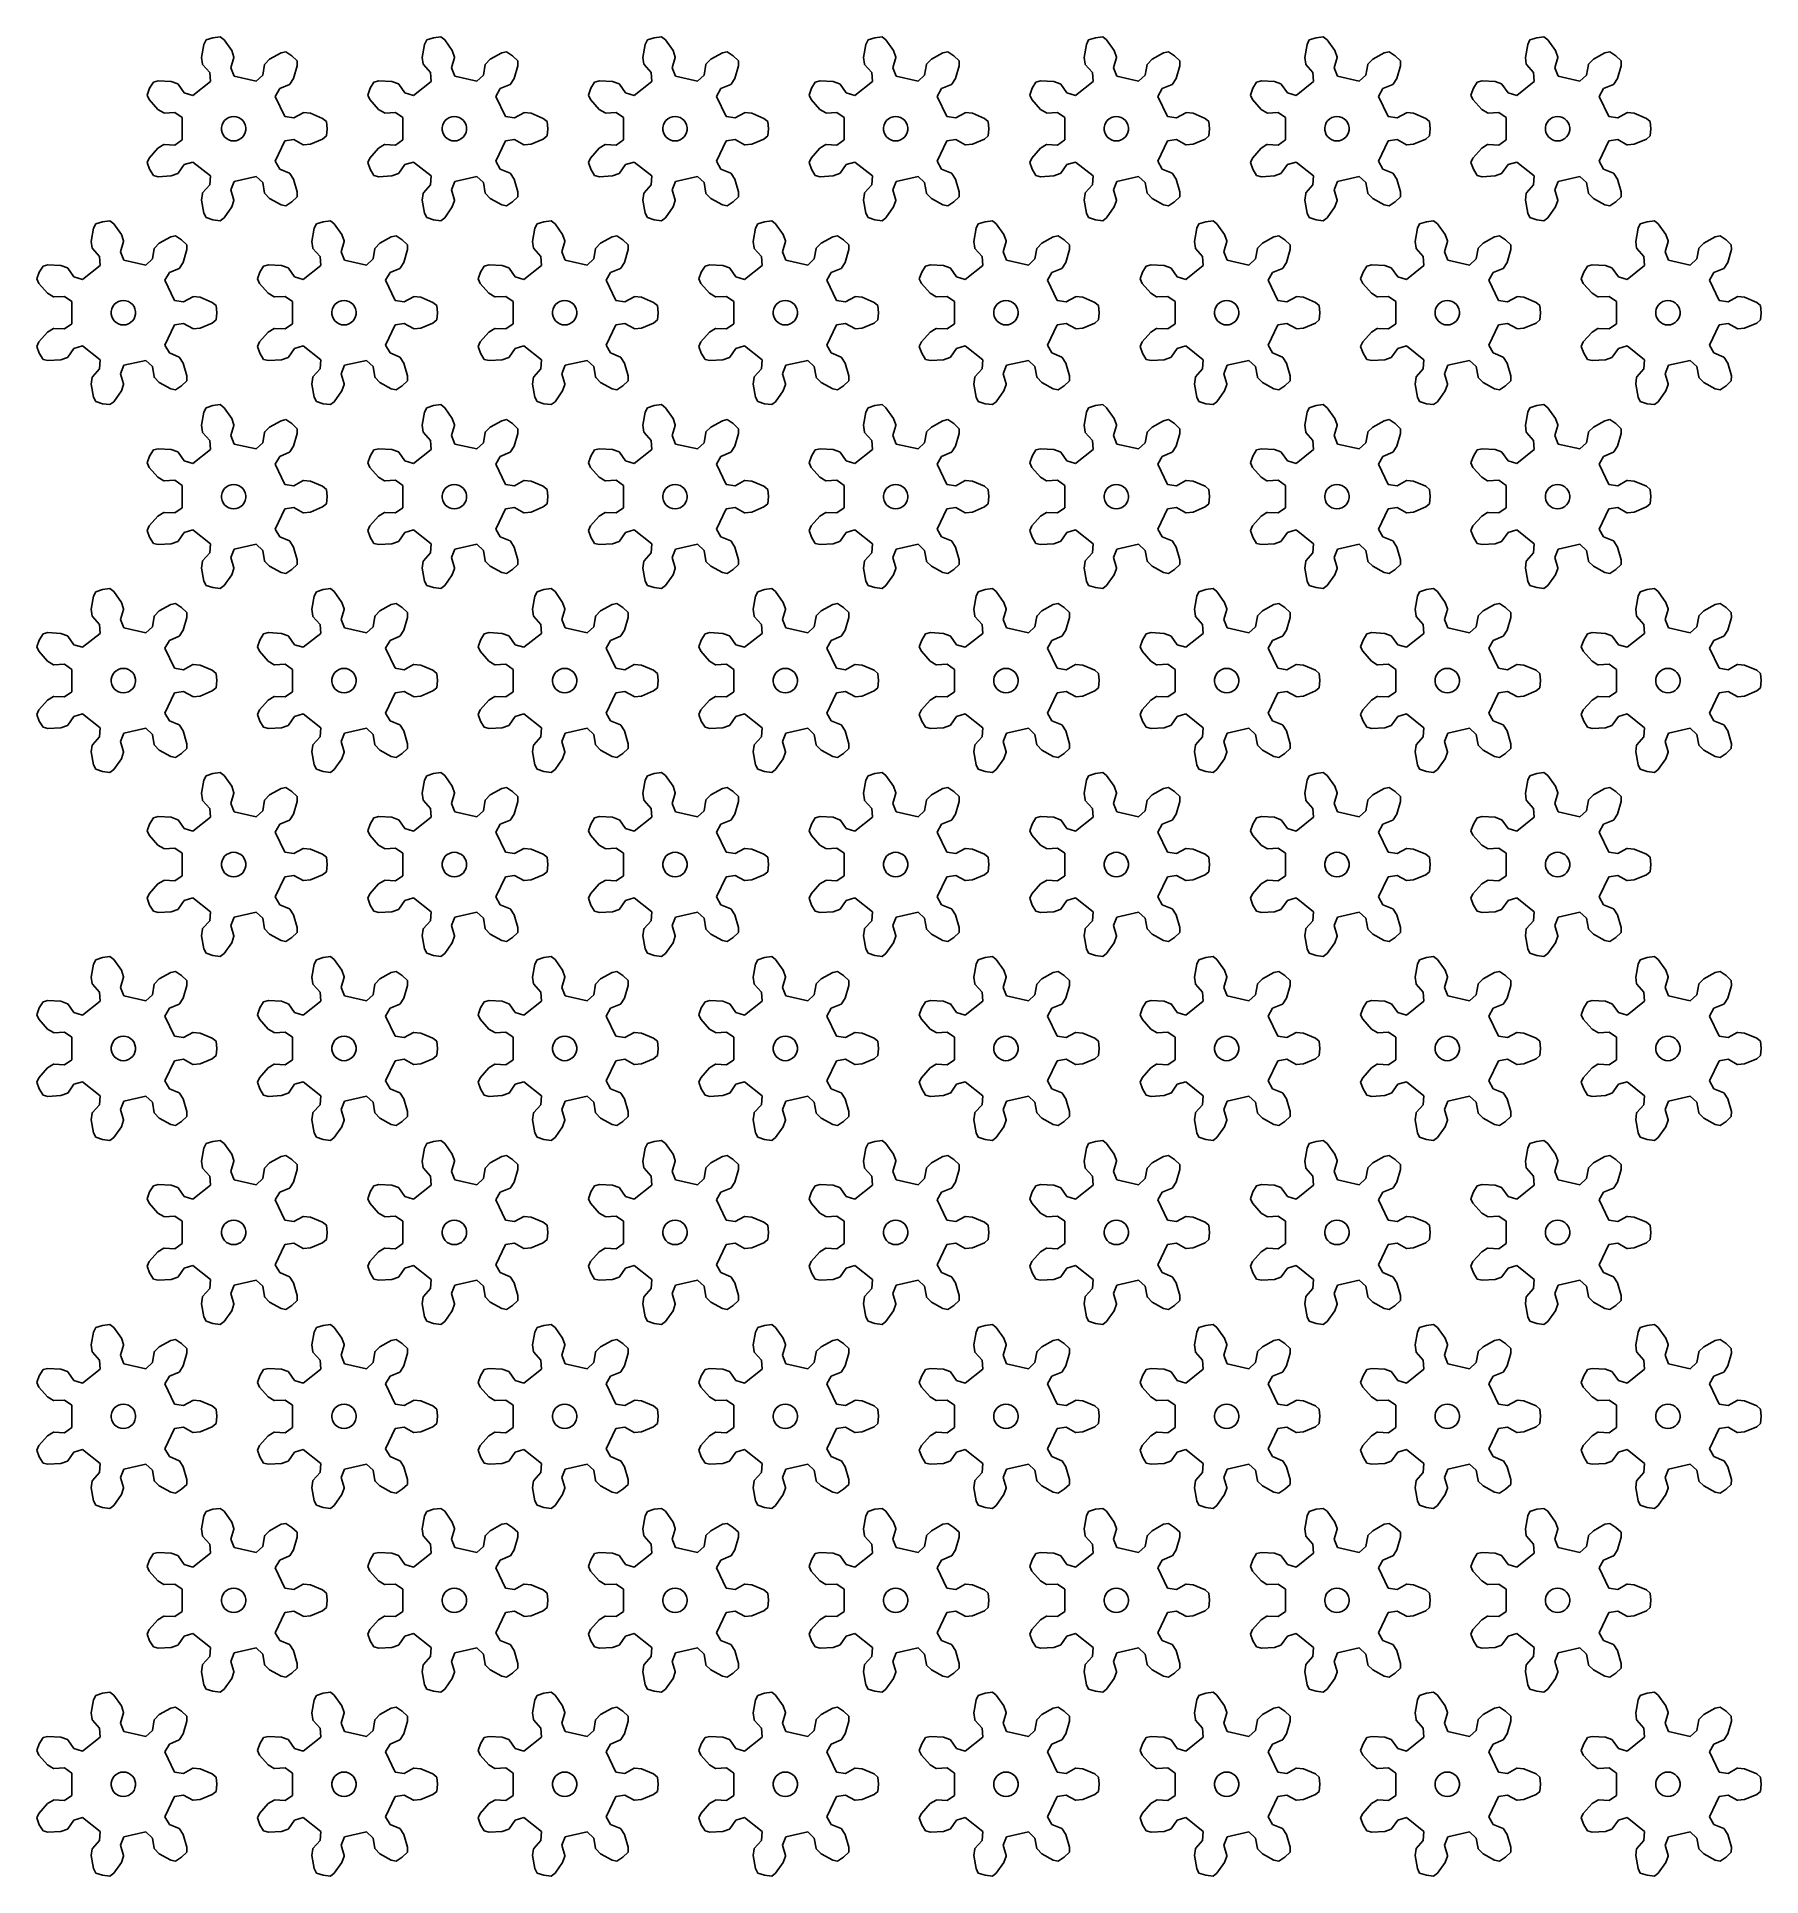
# Model space of a CAD drawing. Extents: x 0 to 212, y 0 to 226.
import ezdxf

# ---------------------------------------------------------------- set-up
doc = ezdxf.new("R2010")
doc.units = 0

msp = doc.modelspace()

# ---------------------------------------------------------------- linework, layer by layer
for p, q in [((22.52, 225.82), (21.63, 225.7)), ((23, 225.46), (22.52, 225.82)), ((49.61, 225.82), (48.73, 225.7)), ((50.09, 225.46), (49.61, 225.82)), ((76.71, 225.82), (75.83, 225.7)), ((77.19, 225.46), (76.71, 225.82)), ((103.8, 225.82), (102.92, 225.7)), ((104.28, 225.46), (103.8, 225.82)), ((130.9, 225.82), (130.02, 225.7)), ((131.38, 225.46), (130.9, 225.82)), ((157.99, 225.82), (157.11, 225.7)), ((158.47, 225.46), (157.99, 225.82)), ((185.09, 225.82), (184.21, 225.7)), ((185.57, 225.46), (185.09, 225.82)), ((20.52, 224.89), (20.24, 223.29)), ((20.79, 225.43), (20.52, 224.89)), ((21.63, 225.7), (20.79, 225.43)), ((23.94, 224.14), (23, 225.46)), ((24.2, 223.34), (23.94, 224.14)), ((30, 223.86), (28.58, 223.08)), ((30.59, 223.98), (30, 223.86)), ((31.33, 223.49), (30.59, 223.98)), ((47.61, 224.89), (47.34, 223.29)), ((47.89, 225.43), (47.61, 224.89)), ((48.73, 225.7), (47.89, 225.43)), ((51.03, 224.14), (50.09, 225.46)), ((51.3, 223.34), (51.03, 224.14)), ((57.09, 223.86), (55.67, 223.08)), ((57.68, 223.98), (57.09, 223.86)), ((58.42, 223.49), (57.68, 223.98)), ((74.71, 224.89), (74.43, 223.29)), ((74.98, 225.43), (74.71, 224.89)), ((75.83, 225.7), (74.98, 225.43)), ((78.13, 224.14), (77.19, 225.46)), ((78.39, 223.34), (78.13, 224.14)), ((84.19, 223.86), (82.77, 223.08)), ((84.78, 223.98), (84.19, 223.86)), ((85.52, 223.49), (84.78, 223.98)), ((101.8, 224.89), (101.53, 223.29)), ((102.08, 225.43), (101.8, 224.89)), ((102.92, 225.7), (102.08, 225.43)), ((105.22, 224.14), (104.28, 225.46)), ((105.49, 223.34), (105.22, 224.14)), ((111.28, 223.86), (109.86, 223.08)), ((111.87, 223.98), (111.28, 223.86)), ((112.62, 223.49), (111.87, 223.98)), ((128.9, 224.89), (128.62, 223.29)), ((129.17, 225.43), (128.9, 224.89)), ((130.02, 225.7), (129.17, 225.43)), ((132.32, 224.14), (131.38, 225.46)), ((132.58, 223.34), (132.32, 224.14)), ((138.38, 223.86), (136.96, 223.08)), ((138.97, 223.98), (138.38, 223.86)), ((139.71, 223.49), (138.97, 223.98)), ((155.99, 224.89), (155.72, 223.29)), ((156.27, 225.43), (155.99, 224.89)), ((157.11, 225.7), (156.27, 225.43)), ((159.41, 224.14), (158.47, 225.46)), ((159.68, 223.34), (159.41, 224.14)), ((165.48, 223.86), (164.06, 223.08)), ((166.07, 223.98), (165.48, 223.86)), ((166.81, 223.49), (166.07, 223.98)), ((183.09, 224.89), (182.82, 223.29)), ((183.36, 225.43), (183.09, 224.89)), ((184.21, 225.7), (183.36, 225.43)), ((186.51, 224.14), (185.57, 225.46)), ((186.77, 223.34), (186.51, 224.14)), ((192.57, 223.86), (191.15, 223.08)), ((193.16, 223.98), (192.57, 223.86)), ((193.9, 223.49), (193.16, 223.98)), ((20.24, 223.29), (20.35, 222.46)), ((20.35, 222.46), (20.37, 222.41)), ((20.37, 222.41), (21.24, 221.43)), ((21.24, 221.43), (21.32, 220.33)), ((23.84, 222.02), (24.2, 223.28)), ((24.25, 221), (23.84, 222.02)), ((24.2, 223.28), (24.2, 223.34)), ((27.97, 222.42), (27.74, 221.13)), ((27.99, 222.47), (27.97, 222.42)), ((28.58, 223.08), (27.99, 222.47)), ((31.97, 222.88), (31.33, 223.49)), ((31.54, 220.72), (31.98, 222.27)), ((31.98, 222.27), (31.97, 222.88)), ((47.34, 223.29), (47.44, 222.46)), ((47.44, 222.46), (47.47, 222.41)), ((47.47, 222.41), (48.34, 221.43)), ((48.34, 221.43), (48.42, 220.33)), ((50.94, 222.02), (51.3, 223.28)), ((51.34, 221), (50.94, 222.02)), ((51.3, 223.28), (51.3, 223.34)), ((55.06, 222.42), (54.84, 221.13)), ((55.09, 222.47), (55.06, 222.42)), ((55.67, 223.08), (55.09, 222.47)), ((59.07, 222.88), (58.42, 223.49)), ((58.64, 220.72), (59.08, 222.27)), ((59.08, 222.27), (59.07, 222.88)), ((74.43, 223.29), (74.54, 222.46)), ((74.54, 222.46), (74.57, 222.41)), ((74.57, 222.41), (75.43, 221.43)), ((75.43, 221.43), (75.51, 220.33)), ((78.03, 222.02), (78.39, 223.28)), ((78.44, 221), (78.03, 222.02)), ((78.39, 223.28), (78.39, 223.34)), ((82.16, 222.42), (81.94, 221.13)), ((82.18, 222.47), (82.16, 222.42)), ((82.77, 223.08), (82.18, 222.47)), ((86.16, 222.88), (85.52, 223.49)), ((85.73, 220.72), (86.18, 222.27)), ((86.18, 222.27), (86.16, 222.88)), ((101.53, 223.29), (101.64, 222.46)), ((101.64, 222.46), (101.66, 222.41)), ((101.66, 222.41), (102.53, 221.43)), ((102.53, 221.43), (102.61, 220.33)), ((105.13, 222.02), (105.49, 223.28)), ((105.54, 221), (105.13, 222.02)), ((105.49, 223.28), (105.49, 223.34)), ((109.25, 222.42), (109.03, 221.13)), ((109.28, 222.47), (109.25, 222.42)), ((109.86, 223.08), (109.28, 222.47)), ((113.26, 222.88), (112.62, 223.49)), ((112.83, 220.72), (113.27, 222.27)), ((113.27, 222.27), (113.26, 222.88)), ((128.62, 223.29), (128.73, 222.46)), ((128.73, 222.46), (128.76, 222.41)), ((128.76, 222.41), (129.63, 221.43)), ((129.63, 221.43), (129.71, 220.33)), ((132.22, 222.02), (132.58, 223.28)), ((132.63, 221), (132.22, 222.02)), ((132.58, 223.28), (132.58, 223.34)), ((136.35, 222.42), (136.13, 221.13)), ((136.38, 222.47), (136.35, 222.42)), ((136.96, 223.08), (136.38, 222.47)), ((140.35, 222.88), (139.71, 223.49)), ((139.92, 220.72), (140.37, 222.27)), ((140.37, 222.27), (140.35, 222.88)), ((155.72, 223.29), (155.83, 222.46)), ((155.83, 222.46), (155.85, 222.41)), ((155.85, 222.41), (156.72, 221.43)), ((156.72, 221.43), (156.8, 220.33)), ((159.32, 222.02), (159.68, 223.28)), ((159.73, 221), (159.32, 222.02)), ((159.68, 223.28), (159.68, 223.34)), ((163.44, 222.42), (163.22, 221.13)), ((163.47, 222.47), (163.44, 222.42)), ((164.06, 223.08), (163.47, 222.47)), ((167.45, 222.88), (166.81, 223.49)), ((167.02, 220.72), (167.46, 222.27)), ((167.46, 222.27), (167.45, 222.88)), ((182.82, 223.29), (182.92, 222.46)), ((182.92, 222.46), (182.95, 222.41)), ((182.95, 222.41), (183.82, 221.43)), ((183.82, 221.43), (183.9, 220.33)), ((186.42, 222.02), (186.78, 223.28)), ((186.82, 221), (186.42, 222.02)), ((186.78, 223.28), (186.77, 223.34)), ((190.54, 222.42), (190.32, 221.13)), ((190.57, 222.47), (190.54, 222.42)), ((191.15, 223.08), (190.57, 222.47)), ((194.55, 222.88), (193.9, 223.49)), ((194.11, 220.72), (194.56, 222.27)), ((194.56, 222.27), (194.55, 222.88)), ((13.86, 219.5), (13.55, 218.67)), ((14.32, 220.27), (13.86, 219.5)), ((14.9, 220.41), (14.32, 220.27)), ((16.52, 220.33), (14.9, 220.41)), ((17.31, 220.04), (16.52, 220.33)), ((17.36, 220), (17.31, 220.04)), ((18.11, 218.93), (17.36, 220)), ((21.32, 220.33), (19.17, 218.61)), ((26.93, 220.38), (24.25, 221)), ((27.74, 221.13), (26.93, 220.38)), ((29.28, 218.51), (29.83, 219.47)), ((29.83, 219.47), (31.03, 219.97)), ((31.03, 219.97), (31.08, 220.01)), ((31.08, 220.01), (31.54, 220.72)), ((40.96, 219.5), (40.64, 218.67)), ((41.41, 220.27), (40.96, 219.5)), ((42, 220.41), (41.41, 220.27)), ((43.61, 220.33), (42, 220.41)), ((44.4, 220.04), (43.61, 220.33)), ((44.45, 220), (44.4, 220.04)), ((45.21, 218.93), (44.45, 220)), ((48.42, 220.33), (46.27, 218.61)), ((54.03, 220.38), (51.34, 221)), ((54.84, 221.13), (54.03, 220.38)), ((56.37, 218.51), (56.92, 219.47)), ((56.92, 219.47), (58.13, 219.97)), ((58.13, 219.97), (58.18, 220.01)), ((58.18, 220.01), (58.64, 220.72)), ((68.05, 219.5), (67.74, 218.67)), ((68.51, 220.27), (68.05, 219.5)), ((69.09, 220.41), (68.51, 220.27)), ((70.71, 220.33), (69.09, 220.41)), ((71.5, 220.04), (70.71, 220.33)), ((71.55, 220), (71.5, 220.04)), ((72.31, 218.93), (71.55, 220)), ((75.51, 220.33), (73.36, 218.61)), ((81.12, 220.38), (78.44, 221)), ((81.94, 221.13), (81.12, 220.38)), ((83.47, 218.51), (84.02, 219.47)), ((84.02, 219.47), (85.23, 219.97)), ((85.23, 219.97), (85.27, 220.01)), ((85.27, 220.01), (85.73, 220.72)), ((95.15, 219.5), (94.84, 218.67)), ((95.6, 220.27), (95.15, 219.5)), ((96.19, 220.41), (95.6, 220.27)), ((97.81, 220.33), (96.19, 220.41)), ((98.59, 220.04), (97.81, 220.33)), ((98.64, 220), (98.59, 220.04)), ((99.4, 218.93), (98.64, 220)), ((102.61, 220.33), (100.46, 218.61)), ((108.22, 220.38), (105.54, 221)), ((109.03, 221.13), (108.22, 220.38)), ((110.57, 218.51), (111.11, 219.47)), ((111.11, 219.47), (112.32, 219.97)), ((112.32, 219.97), (112.37, 220.01)), ((112.37, 220.01), (112.83, 220.72)), ((122.24, 219.5), (121.93, 218.67)), ((122.7, 220.27), (122.24, 219.5)), ((123.28, 220.41), (122.7, 220.27)), ((124.9, 220.33), (123.28, 220.41)), ((125.69, 220.04), (124.9, 220.33)), ((125.74, 220), (125.69, 220.04)), ((126.5, 218.93), (125.74, 220)), ((129.71, 220.33), (127.55, 218.61)), ((135.31, 220.38), (132.63, 221)), ((136.13, 221.13), (135.31, 220.38)), ((137.66, 218.51), (138.21, 219.47)), ((138.21, 219.47), (139.42, 219.97)), ((139.42, 219.97), (139.46, 220.01)), ((139.46, 220.01), (139.92, 220.72)), ((149.34, 219.5), (149.03, 218.67)), ((149.79, 220.27), (149.34, 219.5)), ((150.38, 220.41), (149.79, 220.27)), ((152, 220.33), (150.38, 220.41)), ((152.79, 220.04), (152, 220.33)), ((152.83, 220), (152.79, 220.04)), ((153.59, 218.93), (152.83, 220)), ((156.8, 220.33), (154.65, 218.61)), ((162.41, 220.38), (159.73, 221)), ((163.22, 221.13), (162.41, 220.38)), ((164.76, 218.51), (165.31, 219.47)), ((165.31, 219.47), (166.51, 219.97)), ((166.51, 219.97), (166.56, 220.01)), ((166.56, 220.01), (167.02, 220.72)), ((176.43, 219.5), (176.12, 218.67)), ((176.89, 220.27), (176.43, 219.5)), ((177.48, 220.41), (176.89, 220.27)), ((179.09, 220.33), (177.48, 220.41)), ((179.88, 220.04), (179.09, 220.33)), ((179.93, 220), (179.88, 220.04)), ((180.69, 218.93), (179.93, 220)), ((183.9, 220.33), (181.75, 218.61)), ((189.51, 220.38), (186.82, 221)), ((190.32, 221.13), (189.51, 220.38)), ((191.85, 218.51), (192.4, 219.47)), ((192.4, 219.47), (193.61, 219.97)), ((193.61, 219.97), (193.66, 220.01)), ((193.66, 220.01), (194.11, 220.72)), ((13.55, 218.67), (13.8, 218.12)), ((13.8, 218.12), (14.88, 216.91)), ((14.88, 216.91), (15.59, 216.48)), ((19.17, 218.61), (18.11, 218.93)), ((30.47, 216.03), (29.28, 218.51)), ((40.64, 218.67), (40.89, 218.12)), ((40.89, 218.12), (41.97, 216.91)), ((41.97, 216.91), (42.69, 216.48)), ((46.27, 218.61), (45.21, 218.93)), ((57.57, 216.03), (56.37, 218.51)), ((67.74, 218.67), (67.99, 218.12)), ((67.99, 218.12), (69.07, 216.91)), ((69.07, 216.91), (69.79, 216.48)), ((73.36, 218.61), (72.31, 218.93)), ((84.66, 216.03), (83.47, 218.51)), ((94.84, 218.67), (95.09, 218.12)), ((95.09, 218.12), (96.16, 216.91)), ((96.16, 216.91), (96.88, 216.48)), ((100.46, 218.61), (99.4, 218.93)), ((111.76, 216.03), (110.57, 218.51)), ((121.93, 218.67), (122.18, 218.12)), ((122.18, 218.12), (123.26, 216.91)), ((123.26, 216.91), (123.98, 216.48)), ((127.55, 218.61), (126.5, 218.93)), ((138.86, 216.03), (137.66, 218.51)), ((149.03, 218.67), (149.28, 218.12)), ((149.28, 218.12), (150.35, 216.91)), ((150.35, 216.91), (151.07, 216.48)), ((154.65, 218.61), (153.59, 218.93)), ((165.95, 216.03), (164.76, 218.51)), ((176.12, 218.67), (176.37, 218.12)), ((176.37, 218.12), (177.45, 216.91)), ((177.45, 216.91), (178.17, 216.48)), ((181.75, 218.61), (180.69, 218.93)), ((193.05, 216.03), (191.85, 218.51)), ((15.59, 216.48), (15.65, 216.46)), ((15.65, 216.46), (16.96, 216.53)), ((16.96, 216.53), (17.87, 215.91)), ((17.87, 215.91), (17.87, 213.16)), ((22.69, 214.69), (22.76, 215)), ((22.69, 214.37), (22.69, 214.69)), ((22.76, 215), (22.89, 215.28)), ((22.89, 215.28), (23.07, 215.54)), ((23.07, 215.54), (23.3, 215.75)), ((23.3, 215.75), (23.57, 215.9)), ((23.57, 215.9), (23.87, 216)), ((23.87, 216), (24.18, 216.03)), ((24.18, 216.03), (24.5, 216)), ((24.5, 216), (24.79, 215.9)), ((24.79, 215.9), (25.07, 215.75)), ((25.07, 215.75), (25.3, 215.54)), ((25.3, 215.54), (25.48, 215.28)), ((25.48, 215.28), (25.61, 215)), ((25.61, 215), (25.68, 214.69)), ((25.68, 214.69), (25.68, 214.37)), ((31.56, 215.86), (30.47, 216.03)), ((32.71, 216.49), (31.56, 215.86)), ((32.77, 216.51), (32.71, 216.49)), ((33.6, 216.43), (32.77, 216.51)), ((35.1, 215.8), (33.6, 216.43)), ((35.56, 215.42), (35.1, 215.8)), ((35.64, 214.53), (35.56, 215.42)), ((35.56, 213.65), (35.64, 214.53)), ((42.69, 216.48), (42.75, 216.46)), ((42.75, 216.46), (44.05, 216.53)), ((44.05, 216.53), (44.96, 215.91)), ((44.96, 215.91), (44.96, 213.16)), ((49.79, 214.69), (49.85, 215)), ((49.79, 214.37), (49.79, 214.69)), ((49.85, 215), (49.98, 215.28)), ((49.98, 215.28), (50.17, 215.54)), ((50.17, 215.54), (50.4, 215.75)), ((50.4, 215.75), (50.67, 215.9)), ((50.67, 215.9), (50.97, 216)), ((50.97, 216), (51.28, 216.03)), ((51.28, 216.03), (51.59, 216)), ((51.59, 216), (51.89, 215.9)), ((51.89, 215.9), (52.16, 215.75)), ((52.16, 215.75), (52.39, 215.54)), ((52.39, 215.54), (52.58, 215.28)), ((52.58, 215.28), (52.71, 215)), ((52.71, 215), (52.77, 214.69)), ((52.77, 214.69), (52.77, 214.37)), ((58.66, 215.86), (57.57, 216.03)), ((59.81, 216.49), (58.66, 215.86)), ((59.86, 216.51), (59.81, 216.49)), ((60.7, 216.43), (59.86, 216.51)), ((62.2, 215.8), (60.7, 216.43)), ((62.66, 215.42), (62.2, 215.8)), ((62.74, 214.53), (62.66, 215.42)), ((62.66, 213.65), (62.74, 214.53)), ((69.79, 216.48), (69.84, 216.46)), ((69.84, 216.46), (71.15, 216.53)), ((71.15, 216.53), (72.06, 215.91)), ((72.06, 215.91), (72.06, 213.16)), ((76.88, 214.69), (76.95, 215)), ((76.88, 214.37), (76.88, 214.69)), ((76.95, 215), (77.08, 215.28)), ((77.08, 215.28), (77.26, 215.54)), ((77.26, 215.54), (77.49, 215.75)), ((77.49, 215.75), (77.77, 215.9)), ((77.77, 215.9), (78.06, 216)), ((78.06, 216), (78.38, 216.03)), ((78.38, 216.03), (78.69, 216)), ((78.69, 216), (78.99, 215.9)), ((78.99, 215.9), (79.26, 215.75)), ((79.26, 215.75), (79.49, 215.54)), ((79.49, 215.54), (79.68, 215.28)), ((79.68, 215.28), (79.8, 215)), ((79.8, 215), (79.87, 214.69)), ((79.87, 214.69), (79.87, 214.37)), ((85.76, 215.86), (84.66, 216.03)), ((86.9, 216.49), (85.76, 215.86)), ((86.96, 216.51), (86.9, 216.49)), ((87.8, 216.43), (86.96, 216.51)), ((89.29, 215.8), (87.8, 216.43)), ((89.76, 215.42), (89.29, 215.8)), ((89.84, 214.53), (89.76, 215.42)), ((89.76, 213.65), (89.84, 214.53)), ((96.88, 216.48), (96.94, 216.46)), ((96.94, 216.46), (98.24, 216.53)), ((98.24, 216.53), (99.16, 215.91)), ((99.16, 215.91), (99.16, 213.16)), ((103.98, 214.69), (104.05, 215)), ((103.98, 214.37), (103.98, 214.69)), ((104.05, 215), (104.17, 215.28)), ((104.17, 215.28), (104.36, 215.54)), ((104.36, 215.54), (104.59, 215.75)), ((104.59, 215.75), (104.86, 215.9)), ((104.86, 215.9), (105.16, 216)), ((105.16, 216), (105.47, 216.03)), ((105.47, 216.03), (105.78, 216)), ((105.78, 216), (106.08, 215.9)), ((106.08, 215.9), (106.35, 215.75)), ((106.35, 215.75), (106.59, 215.54)), ((106.59, 215.54), (106.77, 215.28)), ((106.77, 215.28), (106.9, 215)), ((106.9, 215), (106.96, 214.69)), ((106.96, 214.69), (106.96, 214.37)), ((112.85, 215.86), (111.76, 216.03)), ((114, 216.49), (112.85, 215.86)), ((114.06, 216.51), (114, 216.49)), ((114.89, 216.43), (114.06, 216.51)), ((116.39, 215.8), (114.89, 216.43)), ((116.85, 215.42), (116.39, 215.8)), ((116.93, 214.53), (116.85, 215.42)), ((116.85, 213.65), (116.93, 214.53)), ((123.98, 216.48), (124.03, 216.46)), ((124.03, 216.46), (125.34, 216.53)), ((125.34, 216.53), (126.25, 215.91)), ((126.25, 215.91), (126.25, 213.16)), ((131.08, 214.69), (131.14, 215)), ((131.08, 214.37), (131.08, 214.69)), ((131.14, 215), (131.27, 215.28)), ((131.27, 215.28), (131.45, 215.54)), ((131.45, 215.54), (131.69, 215.75)), ((131.69, 215.75), (131.96, 215.9)), ((131.96, 215.9), (132.26, 216)), ((132.26, 216), (132.57, 216.03)), ((132.57, 216.03), (132.88, 216)), ((132.88, 216), (133.18, 215.9)), ((133.18, 215.9), (133.45, 215.75)), ((133.45, 215.75), (133.68, 215.54)), ((133.68, 215.54), (133.87, 215.28)), ((133.87, 215.28), (133.99, 215)), ((133.99, 215), (134.06, 214.69)), ((134.06, 214.69), (134.06, 214.37)), ((139.95, 215.86), (138.86, 216.03)), ((141.09, 216.49), (139.95, 215.86)), ((141.15, 216.51), (141.09, 216.49)), ((141.99, 216.43), (141.15, 216.51)), ((143.48, 215.8), (141.99, 216.43)), ((143.95, 215.42), (143.48, 215.8)), ((144.03, 214.53), (143.95, 215.42)), ((143.95, 213.65), (144.03, 214.53)), ((151.07, 216.48), (151.13, 216.46)), ((151.13, 216.46), (152.44, 216.53)), ((152.44, 216.53), (153.35, 215.91)), ((153.35, 215.91), (153.35, 213.16)), ((158.17, 214.69), (158.24, 215)), ((158.17, 214.37), (158.17, 214.69)), ((158.24, 215), (158.36, 215.28)), ((158.36, 215.28), (158.55, 215.54)), ((158.55, 215.54), (158.78, 215.75)), ((158.78, 215.75), (159.05, 215.9)), ((159.05, 215.9), (159.35, 216)), ((159.35, 216), (159.66, 216.03)), ((159.66, 216.03), (159.98, 216)), ((159.98, 216), (160.27, 215.9)), ((160.27, 215.9), (160.55, 215.75)), ((160.55, 215.75), (160.78, 215.54)), ((160.78, 215.54), (160.96, 215.28)), ((160.96, 215.28), (161.09, 215)), ((161.09, 215), (161.16, 214.69)), ((161.16, 214.69), (161.16, 214.37)), ((167.04, 215.86), (165.95, 216.03)), ((168.19, 216.49), (167.04, 215.86)), ((168.25, 216.51), (168.19, 216.49)), ((169.08, 216.43), (168.25, 216.51)), ((170.58, 215.8), (169.08, 216.43)), ((171.04, 215.42), (170.58, 215.8)), ((171.12, 214.53), (171.04, 215.42)), ((171.04, 213.65), (171.12, 214.53)), ((178.17, 216.48), (178.23, 216.46)), ((178.23, 216.46), (179.53, 216.53)), ((179.53, 216.53), (180.44, 215.91)), ((180.44, 215.91), (180.44, 213.16)), ((185.27, 214.69), (185.33, 215)), ((185.27, 214.37), (185.27, 214.69)), ((185.33, 215), (185.46, 215.28)), ((185.46, 215.28), (185.64, 215.54)), ((185.64, 215.54), (185.88, 215.75)), ((185.88, 215.75), (186.15, 215.9)), ((186.15, 215.9), (186.45, 216)), ((186.45, 216), (186.76, 216.03)), ((186.76, 216.03), (187.07, 216)), ((187.07, 216), (187.37, 215.9)), ((187.37, 215.9), (187.64, 215.75)), ((187.64, 215.75), (187.87, 215.54)), ((187.87, 215.54), (188.06, 215.28)), ((188.06, 215.28), (188.19, 215)), ((188.19, 215), (188.25, 214.69)), ((188.25, 214.69), (188.25, 214.37)), ((194.14, 215.86), (193.05, 216.03)), ((195.28, 216.49), (194.14, 215.86)), ((195.34, 216.51), (195.28, 216.49)), ((196.18, 216.43), (195.34, 216.51)), ((197.67, 215.8), (196.18, 216.43)), ((198.14, 215.42), (197.67, 215.8)), ((198.22, 214.53), (198.14, 215.42)), ((198.14, 213.65), (198.22, 214.53)), ((15.59, 212.59), (14.88, 212.15)), ((15.65, 212.6), (15.59, 212.59)), ((16.96, 212.53), (15.65, 212.6)), ((17.87, 213.16), (16.96, 212.53)), ((22.76, 214.07), (22.69, 214.37)), ((22.89, 213.78), (22.76, 214.07)), ((23.07, 213.53), (22.89, 213.78)), ((23.3, 213.32), (23.07, 213.53)), ((23.57, 213.16), (23.3, 213.32)), ((23.87, 213.06), (23.57, 213.16)), ((24.18, 213.03), (23.87, 213.06)), ((24.5, 213.06), (24.18, 213.03)), ((24.79, 213.16), (24.5, 213.06)), ((25.07, 213.32), (24.79, 213.16)), ((25.3, 213.53), (25.07, 213.32)), ((25.48, 213.78), (25.3, 213.53)), ((25.61, 214.07), (25.48, 213.78)), ((25.68, 214.37), (25.61, 214.07)), ((29.28, 210.55), (30.47, 213.03)), ((30.47, 213.03), (31.56, 213.2)), ((31.56, 213.2), (32.71, 212.57)), ((32.71, 212.57), (32.77, 212.56)), ((32.77, 212.56), (33.6, 212.64)), ((33.6, 212.64), (35.1, 213.26)), ((35.1, 213.26), (35.56, 213.65)), ((42.69, 212.59), (41.97, 212.15)), ((42.75, 212.6), (42.69, 212.59)), ((44.05, 212.53), (42.75, 212.6)), ((44.96, 213.16), (44.05, 212.53)), ((49.85, 214.07), (49.79, 214.37)), ((49.98, 213.78), (49.85, 214.07)), ((50.17, 213.53), (49.98, 213.78)), ((50.4, 213.32), (50.17, 213.53)), ((50.67, 213.16), (50.4, 213.32)), ((50.97, 213.06), (50.67, 213.16)), ((51.28, 213.03), (50.97, 213.06)), ((51.59, 213.06), (51.28, 213.03)), ((51.89, 213.16), (51.59, 213.06)), ((52.16, 213.32), (51.89, 213.16)), ((52.39, 213.53), (52.16, 213.32)), ((52.58, 213.78), (52.39, 213.53)), ((52.71, 214.07), (52.58, 213.78)), ((52.77, 214.37), (52.71, 214.07)), ((56.37, 210.55), (57.57, 213.03)), ((57.57, 213.03), (58.66, 213.2)), ((58.66, 213.2), (59.81, 212.57)), ((59.81, 212.57), (59.86, 212.56)), ((59.86, 212.56), (60.7, 212.64)), ((60.7, 212.64), (62.2, 213.26)), ((62.2, 213.26), (62.66, 213.65)), ((69.79, 212.59), (69.07, 212.15)), ((69.84, 212.6), (69.79, 212.59)), ((71.15, 212.53), (69.84, 212.6)), ((72.06, 213.16), (71.15, 212.53)), ((76.95, 214.07), (76.88, 214.37)), ((77.08, 213.78), (76.95, 214.07)), ((77.26, 213.53), (77.08, 213.78)), ((77.49, 213.32), (77.26, 213.53)), ((77.77, 213.16), (77.49, 213.32)), ((78.06, 213.06), (77.77, 213.16)), ((78.38, 213.03), (78.06, 213.06)), ((78.69, 213.06), (78.38, 213.03)), ((78.99, 213.16), (78.69, 213.06)), ((79.26, 213.32), (78.99, 213.16)), ((79.49, 213.53), (79.26, 213.32)), ((79.68, 213.78), (79.49, 213.53)), ((79.8, 214.07), (79.68, 213.78)), ((79.87, 214.37), (79.8, 214.07)), ((83.47, 210.55), (84.66, 213.03)), ((84.66, 213.03), (85.76, 213.2)), ((85.76, 213.2), (86.9, 212.57)), ((86.9, 212.57), (86.96, 212.56)), ((86.96, 212.56), (87.8, 212.64)), ((87.8, 212.64), (89.29, 213.26)), ((89.29, 213.26), (89.76, 213.65)), ((96.88, 212.59), (96.16, 212.15)), ((96.94, 212.6), (96.88, 212.59)), ((98.24, 212.53), (96.94, 212.6)), ((99.16, 213.16), (98.24, 212.53)), ((104.05, 214.07), (103.98, 214.37)), ((104.17, 213.78), (104.05, 214.07)), ((104.36, 213.53), (104.17, 213.78)), ((104.59, 213.32), (104.36, 213.53)), ((104.86, 213.16), (104.59, 213.32)), ((105.16, 213.06), (104.86, 213.16)), ((105.47, 213.03), (105.16, 213.06)), ((105.78, 213.06), (105.47, 213.03)), ((106.08, 213.16), (105.78, 213.06)), ((106.35, 213.32), (106.08, 213.16)), ((106.59, 213.53), (106.35, 213.32)), ((106.77, 213.78), (106.59, 213.53)), ((106.9, 214.07), (106.77, 213.78)), ((106.96, 214.37), (106.9, 214.07)), ((110.57, 210.55), (111.76, 213.03)), ((111.76, 213.03), (112.85, 213.2)), ((112.85, 213.2), (114, 212.57)), ((114, 212.57), (114.06, 212.56)), ((114.06, 212.56), (114.89, 212.64)), ((114.89, 212.64), (116.39, 213.26)), ((116.39, 213.26), (116.85, 213.65)), ((123.98, 212.59), (123.26, 212.15)), ((124.03, 212.6), (123.98, 212.59)), ((125.34, 212.53), (124.03, 212.6)), ((126.25, 213.16), (125.34, 212.53)), ((131.14, 214.07), (131.08, 214.37)), ((131.27, 213.78), (131.14, 214.07)), ((131.45, 213.53), (131.27, 213.78)), ((131.69, 213.32), (131.45, 213.53)), ((131.96, 213.16), (131.69, 213.32)), ((132.26, 213.06), (131.96, 213.16)), ((132.57, 213.03), (132.26, 213.06)), ((132.88, 213.06), (132.57, 213.03)), ((133.18, 213.16), (132.88, 213.06)), ((133.45, 213.32), (133.18, 213.16)), ((133.68, 213.53), (133.45, 213.32)), ((133.87, 213.78), (133.68, 213.53)), ((133.99, 214.07), (133.87, 213.78)), ((134.06, 214.37), (133.99, 214.07)), ((137.66, 210.55), (138.86, 213.03)), ((138.86, 213.03), (139.95, 213.2)), ((139.95, 213.2), (141.09, 212.57)), ((141.09, 212.57), (141.15, 212.56)), ((141.15, 212.56), (141.99, 212.64)), ((141.99, 212.64), (143.48, 213.26)), ((143.48, 213.26), (143.95, 213.65)), ((151.07, 212.59), (150.35, 212.15)), ((151.13, 212.6), (151.07, 212.59)), ((152.44, 212.53), (151.13, 212.6)), ((153.35, 213.16), (152.44, 212.53)), ((158.24, 214.07), (158.17, 214.37)), ((158.36, 213.78), (158.24, 214.07)), ((158.55, 213.53), (158.36, 213.78)), ((158.78, 213.32), (158.55, 213.53)), ((159.05, 213.16), (158.78, 213.32)), ((159.35, 213.06), (159.05, 213.16)), ((159.66, 213.03), (159.35, 213.06)), ((159.98, 213.06), (159.66, 213.03)), ((160.27, 213.16), (159.98, 213.06)), ((160.55, 213.32), (160.27, 213.16)), ((160.78, 213.53), (160.55, 213.32)), ((160.96, 213.78), (160.78, 213.53)), ((161.09, 214.07), (160.96, 213.78)), ((161.16, 214.37), (161.09, 214.07)), ((164.76, 210.55), (165.95, 213.03)), ((165.95, 213.03), (167.04, 213.2)), ((167.04, 213.2), (168.19, 212.57)), ((168.19, 212.57), (168.25, 212.56)), ((168.25, 212.56), (169.08, 212.64)), ((169.08, 212.64), (170.58, 213.26)), ((170.58, 213.26), (171.04, 213.65)), ((178.17, 212.59), (177.45, 212.15)), ((178.23, 212.6), (178.17, 212.59)), ((179.53, 212.53), (178.23, 212.6)), ((180.44, 213.16), (179.53, 212.53)), ((185.33, 214.07), (185.27, 214.37)), ((185.46, 213.78), (185.33, 214.07)), ((185.64, 213.53), (185.46, 213.78)), ((185.88, 213.32), (185.64, 213.53)), ((186.15, 213.16), (185.88, 213.32)), ((186.45, 213.06), (186.15, 213.16)), ((186.76, 213.03), (186.45, 213.06)), ((187.07, 213.06), (186.76, 213.03)), ((187.37, 213.16), (187.07, 213.06)), ((187.64, 213.32), (187.37, 213.16)), ((187.87, 213.53), (187.64, 213.32)), ((188.06, 213.78), (187.87, 213.53)), ((188.19, 214.07), (188.06, 213.78)), ((188.25, 214.37), (188.19, 214.07)), ((191.85, 210.55), (193.05, 213.03)), ((193.05, 213.03), (194.14, 213.2)), ((194.14, 213.2), (195.28, 212.57)), ((195.28, 212.57), (195.34, 212.56)), ((195.34, 212.56), (196.18, 212.64)), ((196.18, 212.64), (197.67, 213.26)), ((197.67, 213.26), (198.14, 213.65)), ((13.8, 210.94), (13.55, 210.39)), ((13.55, 210.39), (13.86, 209.56)), ((14.88, 212.15), (13.8, 210.94)), ((17.36, 209.06), (18.11, 210.13)), ((18.11, 210.13), (19.17, 210.45)), ((19.17, 210.45), (21.32, 208.74)), ((29.83, 209.59), (29.28, 210.55)), ((40.89, 210.94), (40.64, 210.39)), ((40.64, 210.39), (40.96, 209.56)), ((41.97, 212.15), (40.89, 210.94)), ((44.45, 209.06), (45.21, 210.13)), ((45.21, 210.13), (46.27, 210.45)), ((46.27, 210.45), (48.42, 208.74)), ((56.92, 209.59), (56.37, 210.55)), ((67.99, 210.94), (67.74, 210.39)), ((67.74, 210.39), (68.05, 209.56)), ((69.07, 212.15), (67.99, 210.94)), ((71.55, 209.06), (72.31, 210.13)), ((72.31, 210.13), (73.36, 210.45)), ((73.36, 210.45), (75.51, 208.74)), ((84.02, 209.59), (83.47, 210.55)), ((95.09, 210.94), (94.84, 210.39)), ((94.84, 210.39), (95.15, 209.56)), ((96.16, 212.15), (95.09, 210.94)), ((98.64, 209.06), (99.4, 210.13)), ((99.4, 210.13), (100.46, 210.45)), ((100.46, 210.45), (102.61, 208.74)), ((111.11, 209.59), (110.57, 210.55)), ((122.18, 210.94), (121.93, 210.39)), ((121.93, 210.39), (122.24, 209.56)), ((123.26, 212.15), (122.18, 210.94)), ((125.74, 209.06), (126.5, 210.13)), ((126.5, 210.13), (127.55, 210.45)), ((127.55, 210.45), (129.71, 208.74)), ((138.21, 209.59), (137.66, 210.55)), ((149.28, 210.94), (149.03, 210.39)), ((149.03, 210.39), (149.34, 209.56)), ((150.35, 212.15), (149.28, 210.94)), ((152.83, 209.06), (153.59, 210.13)), ((153.59, 210.13), (154.65, 210.45)), ((154.65, 210.45), (156.8, 208.74)), ((165.31, 209.59), (164.76, 210.55)), ((176.37, 210.94), (176.12, 210.39)), ((176.12, 210.39), (176.43, 209.56)), ((177.45, 212.15), (176.37, 210.94)), ((179.93, 209.06), (180.69, 210.13)), ((180.69, 210.13), (181.75, 210.45)), ((181.75, 210.45), (183.9, 208.74)), ((192.4, 209.59), (191.85, 210.55)), ((13.86, 209.56), (14.32, 208.8)), ((14.32, 208.8), (14.9, 208.65)), ((14.9, 208.65), (16.52, 208.74)), ((16.52, 208.74), (17.31, 209.03)), ((17.31, 209.03), (17.36, 209.06)), ((21.32, 208.74), (21.24, 207.63)), ((23.84, 207.04), (24.25, 208.07)), ((24.25, 208.07), (26.93, 208.68)), ((26.93, 208.68), (27.74, 207.93)), ((27.74, 207.93), (27.97, 206.64)), ((31.03, 209.09), (29.83, 209.59)), ((31.08, 209.05), (31.03, 209.09)), ((31.54, 208.35), (31.08, 209.05)), ((31.98, 206.79), (31.54, 208.35)), ((40.96, 209.56), (41.41, 208.8)), ((41.41, 208.8), (42, 208.65)), ((42, 208.65), (43.61, 208.74)), ((43.61, 208.74), (44.4, 209.03)), ((44.4, 209.03), (44.45, 209.06)), ((48.42, 208.74), (48.34, 207.63)), ((50.94, 207.04), (51.34, 208.07)), ((51.34, 208.07), (54.03, 208.68)), ((54.03, 208.68), (54.84, 207.93)), ((54.84, 207.93), (55.06, 206.64)), ((58.13, 209.09), (56.92, 209.59)), ((58.18, 209.05), (58.13, 209.09)), ((58.64, 208.35), (58.18, 209.05)), ((59.08, 206.79), (58.64, 208.35)), ((68.05, 209.56), (68.51, 208.8)), ((68.51, 208.8), (69.09, 208.65)), ((69.09, 208.65), (70.71, 208.74)), ((70.71, 208.74), (71.5, 209.03)), ((71.5, 209.03), (71.55, 209.06)), ((75.51, 208.74), (75.43, 207.63)), ((78.03, 207.04), (78.44, 208.07)), ((78.44, 208.07), (81.12, 208.68)), ((81.12, 208.68), (81.94, 207.93)), ((81.94, 207.93), (82.16, 206.64)), ((85.23, 209.09), (84.02, 209.59)), ((85.27, 209.05), (85.23, 209.09)), ((85.73, 208.35), (85.27, 209.05)), ((86.18, 206.79), (85.73, 208.35)), ((95.15, 209.56), (95.6, 208.8)), ((95.6, 208.8), (96.19, 208.65)), ((96.19, 208.65), (97.81, 208.74)), ((97.81, 208.74), (98.59, 209.03)), ((98.59, 209.03), (98.64, 209.06)), ((102.61, 208.74), (102.53, 207.63)), ((105.13, 207.04), (105.54, 208.07)), ((105.54, 208.07), (108.22, 208.68)), ((108.22, 208.68), (109.03, 207.93)), ((109.03, 207.93), (109.25, 206.64)), ((112.32, 209.09), (111.11, 209.59)), ((112.37, 209.05), (112.32, 209.09)), ((112.83, 208.35), (112.37, 209.05)), ((113.27, 206.79), (112.83, 208.35)), ((122.24, 209.56), (122.7, 208.8)), ((122.7, 208.8), (123.28, 208.65)), ((123.28, 208.65), (124.9, 208.74)), ((124.9, 208.74), (125.69, 209.03)), ((125.69, 209.03), (125.74, 209.06)), ((129.71, 208.74), (129.63, 207.63)), ((132.22, 207.04), (132.63, 208.07)), ((132.63, 208.07), (135.31, 208.68)), ((135.31, 208.68), (136.13, 207.93)), ((136.13, 207.93), (136.35, 206.64)), ((139.42, 209.09), (138.21, 209.59)), ((139.46, 209.05), (139.42, 209.09)), ((139.92, 208.35), (139.46, 209.05)), ((140.37, 206.79), (139.92, 208.35)), ((149.34, 209.56), (149.79, 208.8)), ((149.79, 208.8), (150.38, 208.65)), ((150.38, 208.65), (152, 208.74)), ((152, 208.74), (152.79, 209.03)), ((152.79, 209.03), (152.83, 209.06)), ((156.8, 208.74), (156.72, 207.63)), ((159.32, 207.04), (159.73, 208.07)), ((159.73, 208.07), (162.41, 208.68)), ((162.41, 208.68), (163.22, 207.93)), ((163.22, 207.93), (163.44, 206.64)), ((166.51, 209.09), (165.31, 209.59)), ((166.56, 209.05), (166.51, 209.09)), ((167.02, 208.35), (166.56, 209.05)), ((167.46, 206.79), (167.02, 208.35)), ((176.43, 209.56), (176.89, 208.8)), ((176.89, 208.8), (177.48, 208.65)), ((177.48, 208.65), (179.09, 208.74)), ((179.09, 208.74), (179.88, 209.03)), ((179.88, 209.03), (179.93, 209.06)), ((183.9, 208.74), (183.82, 207.63)), ((186.42, 207.04), (186.82, 208.07)), ((186.82, 208.07), (189.51, 208.68)), ((189.51, 208.68), (190.32, 207.93)), ((190.32, 207.93), (190.54, 206.64)), ((193.61, 209.09), (192.4, 209.59)), ((193.66, 209.05), (193.61, 209.09)), ((194.11, 208.35), (193.66, 209.05)), ((194.56, 206.79), (194.11, 208.35)), ((20.35, 206.6), (20.24, 205.77)), ((20.24, 205.77), (20.52, 204.17)), ((20.37, 206.66), (20.35, 206.6)), ((21.24, 207.63), (20.37, 206.66)), ((24.2, 205.78), (23.84, 207.04)), ((23.94, 204.93), (24.2, 205.72)), ((24.2, 205.72), (24.2, 205.78)), ((27.97, 206.64), (27.99, 206.59)), ((27.99, 206.59), (28.58, 205.99)), ((28.58, 205.99), (30, 205.21)), ((30.59, 205.08), (31.33, 205.57)), ((31.33, 205.57), (31.97, 206.19)), ((31.97, 206.19), (31.98, 206.79)), ((47.44, 206.6), (47.34, 205.77)), ((47.34, 205.77), (47.61, 204.17)), ((47.47, 206.66), (47.44, 206.6)), ((48.34, 207.63), (47.47, 206.66)), ((51.3, 205.78), (50.94, 207.04)), ((51.03, 204.93), (51.3, 205.72)), ((51.3, 205.72), (51.3, 205.78)), ((55.06, 206.64), (55.09, 206.59)), ((55.09, 206.59), (55.67, 205.99)), ((55.67, 205.99), (57.09, 205.21)), ((57.68, 205.08), (58.42, 205.57)), ((58.42, 205.57), (59.07, 206.19)), ((59.07, 206.19), (59.08, 206.79)), ((74.54, 206.6), (74.43, 205.77)), ((74.43, 205.77), (74.71, 204.17)), ((74.57, 206.66), (74.54, 206.6)), ((75.43, 207.63), (74.57, 206.66)), ((78.39, 205.78), (78.03, 207.04)), ((78.13, 204.93), (78.39, 205.72)), ((78.39, 205.72), (78.39, 205.78)), ((82.16, 206.64), (82.18, 206.59)), ((82.18, 206.59), (82.77, 205.99)), ((82.77, 205.99), (84.19, 205.21)), ((84.78, 205.08), (85.52, 205.57)), ((85.52, 205.57), (86.16, 206.19)), ((86.16, 206.19), (86.18, 206.79)), ((101.64, 206.6), (101.53, 205.77)), ((101.53, 205.77), (101.8, 204.17)), ((101.66, 206.66), (101.64, 206.6)), ((102.53, 207.63), (101.66, 206.66)), ((105.49, 205.78), (105.13, 207.04)), ((105.22, 204.93), (105.49, 205.72)), ((105.49, 205.72), (105.49, 205.78)), ((109.25, 206.64), (109.28, 206.59)), ((109.28, 206.59), (109.86, 205.99)), ((109.86, 205.99), (111.28, 205.21)), ((111.87, 205.08), (112.62, 205.57)), ((112.62, 205.57), (113.26, 206.19)), ((113.26, 206.19), (113.27, 206.79)), ((128.73, 206.6), (128.62, 205.77)), ((128.62, 205.77), (128.9, 204.17)), ((128.76, 206.66), (128.73, 206.6)), ((129.63, 207.63), (128.76, 206.66)), ((132.58, 205.78), (132.22, 207.04)), ((132.32, 204.93), (132.58, 205.72)), ((132.58, 205.72), (132.58, 205.78)), ((136.35, 206.64), (136.38, 206.59)), ((136.38, 206.59), (136.96, 205.99)), ((136.96, 205.99), (138.38, 205.21)), ((138.97, 205.08), (139.71, 205.57)), ((139.71, 205.57), (140.35, 206.19)), ((140.35, 206.19), (140.37, 206.79)), ((155.83, 206.6), (155.72, 205.77)), ((155.72, 205.77), (155.99, 204.17)), ((155.85, 206.66), (155.83, 206.6)), ((156.72, 207.63), (155.85, 206.66)), ((159.68, 205.78), (159.32, 207.04)), ((159.41, 204.93), (159.68, 205.72)), ((159.68, 205.72), (159.68, 205.78)), ((163.44, 206.64), (163.47, 206.59)), ((163.47, 206.59), (164.06, 205.99)), ((164.06, 205.99), (165.48, 205.21)), ((166.07, 205.08), (166.81, 205.57)), ((166.81, 205.57), (167.45, 206.19)), ((167.45, 206.19), (167.46, 206.79)), ((182.92, 206.6), (182.82, 205.77)), ((182.82, 205.77), (183.09, 204.17)), ((182.95, 206.66), (182.92, 206.6)), ((183.82, 207.63), (182.95, 206.66)), ((186.78, 205.78), (186.42, 207.04)), ((186.51, 204.93), (186.77, 205.72)), ((186.77, 205.72), (186.78, 205.78)), ((190.54, 206.64), (190.57, 206.59)), ((190.57, 206.59), (191.15, 205.99)), ((191.15, 205.99), (192.57, 205.21)), ((193.16, 205.08), (193.9, 205.57)), ((193.9, 205.57), (194.55, 206.19)), ((194.55, 206.19), (194.56, 206.79)), ((8.97, 203.24), (8.09, 203.12)), ((9.45, 202.87), (8.97, 203.24)), ((20.52, 204.17), (20.79, 203.63)), ((20.79, 203.63), (21.63, 203.36)), ((21.63, 203.36), (22.52, 203.24)), ((22.52, 203.24), (23, 203.61)), ((23, 203.61), (23.94, 204.93)), ((30, 205.21), (30.59, 205.08)), ((36.06, 203.24), (35.18, 203.12)), ((36.54, 202.87), (36.06, 203.24)), ((47.61, 204.17), (47.89, 203.63)), ((47.89, 203.63), (48.73, 203.36)), ((48.73, 203.36), (49.61, 203.24)), ((49.61, 203.24), (50.09, 203.61)), ((50.09, 203.61), (51.03, 204.93)), ((57.09, 205.21), (57.68, 205.08)), ((63.16, 203.24), (62.28, 203.12)), ((63.64, 202.87), (63.16, 203.24)), ((74.71, 204.17), (74.98, 203.63)), ((74.98, 203.63), (75.83, 203.36)), ((75.83, 203.36), (76.71, 203.24)), ((76.71, 203.24), (77.19, 203.61)), ((77.19, 203.61), (78.13, 204.93)), ((84.19, 205.21), (84.78, 205.08)), ((90.25, 203.24), (89.37, 203.12)), ((90.73, 202.87), (90.25, 203.24)), ((101.8, 204.17), (102.08, 203.63)), ((102.08, 203.63), (102.92, 203.36)), ((102.92, 203.36), (103.8, 203.24)), ((103.8, 203.24), (104.28, 203.61)), ((104.28, 203.61), (105.22, 204.93)), ((111.28, 205.21), (111.87, 205.08)), ((117.35, 203.24), (116.47, 203.12)), ((117.83, 202.87), (117.35, 203.24)), ((128.9, 204.17), (129.17, 203.63)), ((129.17, 203.63), (130.02, 203.36)), ((130.02, 203.36), (130.9, 203.24)), ((130.9, 203.24), (131.38, 203.61)), ((131.38, 203.61), (132.32, 204.93)), ((138.38, 205.21), (138.97, 205.08)), ((144.45, 203.24), (143.57, 203.12)), ((144.93, 202.87), (144.45, 203.24)), ((155.99, 204.17), (156.27, 203.63)), ((156.27, 203.63), (157.11, 203.36)), ((157.11, 203.36), (157.99, 203.24)), ((157.99, 203.24), (158.47, 203.61)), ((158.47, 203.61), (159.41, 204.93)), ((165.48, 205.21), (166.07, 205.08)), ((171.54, 203.24), (170.66, 203.12)), ((172.02, 202.87), (171.54, 203.24)), ((183.09, 204.17), (183.36, 203.63)), ((183.36, 203.63), (184.21, 203.36)), ((184.21, 203.36), (185.09, 203.24)), ((185.09, 203.24), (185.57, 203.61)), ((185.57, 203.61), (186.51, 204.93)), ((192.57, 205.21), (193.16, 205.08)), ((198.64, 203.24), (197.76, 203.12)), ((199.12, 202.87), (198.64, 203.24)), ((6.97, 202.31), (6.69, 200.71)), ((7.24, 202.85), (6.97, 202.31)), ((8.09, 203.12), (7.24, 202.85)), ((10.39, 201.56), (9.45, 202.87)), ((10.65, 200.76), (10.39, 201.56)), ((16.45, 201.28), (15.03, 200.5)), ((17.04, 201.4), (16.45, 201.28)), ((17.78, 200.91), (17.04, 201.4)), ((34.06, 202.31), (33.79, 200.71)), ((34.34, 202.85), (34.06, 202.31)), ((35.18, 203.12), (34.34, 202.85)), ((37.48, 201.56), (36.54, 202.87)), ((37.75, 200.76), (37.48, 201.56)), ((43.54, 201.28), (42.12, 200.5)), ((44.14, 201.4), (43.54, 201.28)), ((44.88, 200.91), (44.14, 201.4)), ((61.16, 202.31), (60.88, 200.71)), ((61.43, 202.85), (61.16, 202.31)), ((62.28, 203.12), (61.43, 202.85)), ((64.58, 201.56), (63.64, 202.87)), ((64.84, 200.76), (64.58, 201.56)), ((70.64, 201.28), (69.22, 200.5)), ((71.23, 201.4), (70.64, 201.28)), ((71.97, 200.91), (71.23, 201.4)), ((88.26, 202.31), (87.98, 200.71)), ((88.53, 202.85), (88.26, 202.31)), ((89.37, 203.12), (88.53, 202.85)), ((91.67, 201.56), (90.73, 202.87)), ((91.94, 200.76), (91.67, 201.56)), ((97.74, 201.28), (96.32, 200.5)), ((98.33, 201.4), (97.74, 201.28)), ((99.07, 200.91), (98.33, 201.4)), ((115.35, 202.31), (115.08, 200.71)), ((115.62, 202.85), (115.35, 202.31)), ((116.47, 203.12), (115.62, 202.85)), ((118.77, 201.56), (117.83, 202.87)), ((119.03, 200.76), (118.77, 201.56)), ((124.83, 201.28), (123.41, 200.5)), ((125.42, 201.4), (124.83, 201.28)), ((126.16, 200.91), (125.42, 201.4)), ((142.45, 202.31), (142.17, 200.71)), ((142.72, 202.85), (142.45, 202.31)), ((143.57, 203.12), (142.72, 202.85)), ((145.87, 201.56), (144.93, 202.87)), ((146.13, 200.76), (145.87, 201.56)), ((151.93, 201.28), (150.51, 200.5)), ((152.52, 201.4), (151.93, 201.28)), ((153.26, 200.91), (152.52, 201.4)), ((169.54, 202.31), (169.27, 200.71)), ((169.82, 202.85), (169.54, 202.31)), ((170.66, 203.12), (169.82, 202.85)), ((172.96, 201.56), (172.02, 202.87)), ((173.23, 200.76), (172.96, 201.56)), ((179.02, 201.28), (177.6, 200.5)), ((179.61, 201.4), (179.02, 201.28)), ((180.36, 200.91), (179.61, 201.4)), ((196.64, 202.31), (196.36, 200.71)), ((196.91, 202.85), (196.64, 202.31)), ((197.76, 203.12), (196.91, 202.85)), ((200.06, 201.56), (199.12, 202.87)), ((200.32, 200.76), (200.06, 201.56)), ((206.12, 201.28), (204.7, 200.5)), ((206.71, 201.4), (206.12, 201.28)), ((207.45, 200.91), (206.71, 201.4)), ((6.69, 200.71), (6.8, 199.88)), ((6.8, 199.88), (6.83, 199.82)), ((6.83, 199.82), (7.7, 198.85)), ((7.7, 198.85), (7.77, 197.75)), ((10.29, 199.44), (10.65, 200.7)), ((10.7, 198.41), (10.29, 199.44)), ((10.65, 200.7), (10.65, 200.76)), ((14.42, 199.84), (14.2, 198.55)), ((14.44, 199.89), (14.42, 199.84)), ((15.03, 200.5), (14.44, 199.89)), ((18.42, 200.29), (17.78, 200.91)), ((17.99, 198.13), (18.44, 199.69)), ((18.44, 199.69), (18.42, 200.29)), ((33.79, 200.71), (33.9, 199.88)), ((33.9, 199.88), (33.92, 199.82)), ((33.92, 199.82), (34.79, 198.85)), ((34.79, 198.85), (34.87, 197.75)), ((37.39, 199.44), (37.75, 200.7)), ((37.8, 198.41), (37.39, 199.44)), ((37.75, 200.7), (37.75, 200.76)), ((41.51, 199.84), (41.29, 198.55)), ((41.54, 199.89), (41.51, 199.84)), ((42.12, 200.5), (41.54, 199.89)), ((45.52, 200.29), (44.88, 200.91)), ((45.09, 198.13), (45.53, 199.69)), ((45.53, 199.69), (45.52, 200.29)), ((60.88, 200.71), (60.99, 199.88)), ((60.99, 199.88), (61.02, 199.82)), ((61.02, 199.82), (61.89, 198.85)), ((61.89, 198.85), (61.97, 197.75)), ((64.49, 199.44), (64.84, 200.7)), ((64.89, 198.41), (64.49, 199.44)), ((64.84, 200.7), (64.84, 200.76)), ((68.61, 199.84), (68.39, 198.55)), ((68.64, 199.89), (68.61, 199.84)), ((69.22, 200.5), (68.64, 199.89)), ((72.62, 200.29), (71.97, 200.91)), ((72.18, 198.13), (72.63, 199.69)), ((72.63, 199.69), (72.62, 200.29)), ((87.98, 200.71), (88.09, 199.88)), ((88.09, 199.88), (88.11, 199.82)), ((88.11, 199.82), (88.98, 198.85)), ((88.98, 198.85), (89.06, 197.75)), ((91.58, 199.44), (91.94, 200.7)), ((91.99, 198.41), (91.58, 199.44)), ((91.94, 200.7), (91.94, 200.76)), ((95.7, 199.84), (95.48, 198.55)), ((95.73, 199.89), (95.7, 199.84)), ((96.32, 200.5), (95.73, 199.89)), ((99.71, 200.29), (99.07, 200.91)), ((99.28, 198.13), (99.72, 199.69)), ((99.72, 199.69), (99.71, 200.29)), ((115.08, 200.71), (115.18, 199.88)), ((115.18, 199.88), (115.21, 199.82)), ((115.21, 199.82), (116.08, 198.85)), ((116.08, 198.85), (116.16, 197.75)), ((118.68, 199.44), (119.04, 200.7)), ((119.08, 198.41), (118.68, 199.44)), ((119.04, 200.7), (119.03, 200.76)), ((122.8, 199.84), (122.58, 198.55)), ((122.83, 199.89), (122.8, 199.84)), ((123.41, 200.5), (122.83, 199.89)), ((126.81, 200.29), (126.16, 200.91)), ((126.37, 198.13), (126.82, 199.69)), ((126.82, 199.69), (126.81, 200.29)), ((142.17, 200.71), (142.28, 199.88)), ((142.28, 199.88), (142.3, 199.82)), ((142.3, 199.82), (143.17, 198.85)), ((143.17, 198.85), (143.25, 197.75)), ((145.77, 199.44), (146.13, 200.7)), ((146.18, 198.41), (145.77, 199.44)), ((146.13, 200.7), (146.13, 200.76)), ((149.9, 199.84), (149.67, 198.55)), ((149.92, 199.89), (149.9, 199.84)), ((150.51, 200.5), (149.92, 199.89)), ((153.9, 200.29), (153.26, 200.91)), ((153.47, 198.13), (153.92, 199.69)), ((153.92, 199.69), (153.9, 200.29)), ((169.27, 200.71), (169.38, 199.88)), ((169.38, 199.88), (169.4, 199.82)), ((169.4, 199.82), (170.27, 198.85)), ((170.27, 198.85), (170.35, 197.75)), ((172.87, 199.44), (173.23, 200.7)), ((173.28, 198.41), (172.87, 199.44)), ((173.23, 200.7), (173.23, 200.76)), ((176.99, 199.84), (176.77, 198.55)), ((177.02, 199.89), (176.99, 199.84)), ((177.6, 200.5), (177.02, 199.89)), ((181, 200.29), (180.36, 200.91)), ((180.57, 198.13), (181.01, 199.69)), ((181.01, 199.69), (181, 200.29)), ((196.36, 200.71), (196.47, 199.88)), ((196.47, 199.88), (196.5, 199.82)), ((196.5, 199.82), (197.37, 198.85)), ((197.37, 198.85), (197.44, 197.75)), ((199.96, 199.44), (200.32, 200.7)), ((200.37, 198.41), (199.96, 199.44)), ((200.32, 200.7), (200.32, 200.76)), ((204.09, 199.84), (203.87, 198.55)), ((204.12, 199.89), (204.09, 199.84)), ((204.7, 200.5), (204.12, 199.89)), ((208.09, 200.29), (207.45, 200.91)), ((207.66, 198.13), (208.11, 199.69)), ((208.11, 199.69), (208.09, 200.29)), ((0.31, 196.92), (0, 196.09)), ((0.77, 197.68), (0.31, 196.92)), ((1.35, 197.83), (0.77, 197.68)), ((2.97, 197.74), (1.35, 197.83)), ((3.76, 197.45), (2.97, 197.74)), ((3.81, 197.42), (3.76, 197.45)), ((4.57, 196.35), (3.81, 197.42)), ((7.77, 197.75), (5.62, 196.03)), ((13.38, 197.8), (10.7, 198.41)), ((14.2, 198.55), (13.38, 197.8)), ((15.73, 195.93), (16.28, 196.89)), ((16.28, 196.89), (17.49, 197.39)), ((17.49, 197.39), (17.53, 197.43)), ((17.53, 197.43), (17.99, 198.13)), ((27.41, 196.92), (27.1, 196.09)), ((27.86, 197.68), (27.41, 196.92)), ((28.45, 197.83), (27.86, 197.68)), ((30.07, 197.74), (28.45, 197.83)), ((30.86, 197.45), (30.07, 197.74)), ((30.9, 197.42), (30.86, 197.45)), ((31.66, 196.35), (30.9, 197.42)), ((34.87, 197.75), (32.72, 196.03)), ((40.48, 197.8), (37.8, 198.41)), ((41.29, 198.55), (40.48, 197.8)), ((42.83, 195.93), (43.38, 196.89)), ((43.38, 196.89), (44.58, 197.39)), ((44.58, 197.39), (44.63, 197.43)), ((44.63, 197.43), (45.09, 198.13)), ((54.5, 196.92), (54.19, 196.09)), ((54.96, 197.68), (54.5, 196.92)), ((55.55, 197.83), (54.96, 197.68)), ((57.16, 197.74), (55.55, 197.83)), ((57.95, 197.45), (57.16, 197.74)), ((58, 197.42), (57.95, 197.45)), ((58.76, 196.35), (58, 197.42)), ((61.97, 197.75), (59.81, 196.03)), ((67.57, 197.8), (64.89, 198.41)), ((68.39, 198.55), (67.57, 197.8)), ((69.92, 195.93), (70.47, 196.89)), ((70.47, 196.89), (71.68, 197.39)), ((71.68, 197.39), (71.72, 197.43)), ((71.72, 197.43), (72.18, 198.13)), ((81.6, 196.92), (81.29, 196.09)), ((82.06, 197.68), (81.6, 196.92)), ((82.64, 197.83), (82.06, 197.68)), ((84.26, 197.74), (82.64, 197.83)), ((85.05, 197.45), (84.26, 197.74)), ((85.09, 197.42), (85.05, 197.45)), ((85.85, 196.35), (85.09, 197.42)), ((89.06, 197.75), (86.91, 196.03)), ((94.67, 197.8), (91.99, 198.41)), ((95.48, 198.55), (94.67, 197.8)), ((97.02, 195.93), (97.57, 196.89)), ((97.57, 196.89), (98.77, 197.39)), ((98.77, 197.39), (98.82, 197.43)), ((98.82, 197.43), (99.28, 198.13)), ((108.7, 196.92), (108.38, 196.09)), ((109.15, 197.68), (108.7, 196.92)), ((109.74, 197.83), (109.15, 197.68)), ((111.35, 197.74), (109.74, 197.83)), ((112.14, 197.45), (111.35, 197.74)), ((112.19, 197.42), (112.14, 197.45)), ((112.95, 196.35), (112.19, 197.42)), ((116.16, 197.75), (114.01, 196.03)), ((121.77, 197.8), (119.08, 198.41)), ((122.58, 198.55), (121.77, 197.8)), ((124.11, 195.93), (124.66, 196.89)), ((124.66, 196.89), (125.87, 197.39)), ((125.87, 197.39), (125.92, 197.43)), ((125.92, 197.43), (126.37, 198.13)), ((135.79, 196.92), (135.48, 196.09)), ((136.25, 197.68), (135.79, 196.92)), ((136.83, 197.83), (136.25, 197.68)), ((138.45, 197.74), (136.83, 197.83)), ((139.24, 197.45), (138.45, 197.74)), ((139.29, 197.42), (139.24, 197.45)), ((140.04, 196.35), (139.29, 197.42)), ((143.25, 197.75), (141.1, 196.03)), ((148.86, 197.8), (146.18, 198.41)), ((149.67, 198.55), (148.86, 197.8)), ((151.21, 195.93), (151.76, 196.89)), ((151.76, 196.89), (152.97, 197.39)), ((152.97, 197.39), (153.01, 197.43)), ((153.01, 197.43), (153.47, 198.13)), ((162.89, 196.92), (162.57, 196.09)), ((163.34, 197.68), (162.89, 196.92)), ((163.93, 197.83), (163.34, 197.68)), ((165.55, 197.74), (163.93, 197.83)), ((166.33, 197.45), (165.55, 197.74)), ((166.38, 197.42), (166.33, 197.45)), ((167.14, 196.35), (166.38, 197.42)), ((170.35, 197.75), (168.2, 196.03)), ((175.96, 197.8), (173.28, 198.41)), ((176.77, 198.55), (175.96, 197.8)), ((178.31, 195.93), (178.85, 196.89)), ((178.85, 196.89), (180.06, 197.39)), ((180.06, 197.39), (180.11, 197.43)), ((180.11, 197.43), (180.57, 198.13)), ((189.98, 196.92), (189.67, 196.09)), ((190.44, 197.68), (189.98, 196.92)), ((191.02, 197.83), (190.44, 197.68)), ((192.64, 197.74), (191.02, 197.83)), ((193.43, 197.45), (192.64, 197.74)), ((193.48, 197.42), (193.43, 197.45)), ((194.24, 196.35), (193.48, 197.42)), ((197.44, 197.75), (195.29, 196.03)), ((203.05, 197.8), (200.37, 198.41)), ((203.87, 198.55), (203.05, 197.8)), ((205.4, 195.93), (205.95, 196.89)), ((205.95, 196.89), (207.16, 197.39)), ((207.16, 197.39), (207.2, 197.43)), ((207.2, 197.43), (207.66, 198.13)), ((0, 196.09), (0.25, 195.54)), ((0.25, 195.54), (1.33, 194.33)), ((1.33, 194.33), (2.05, 193.89)), ((5.62, 196.03), (4.57, 196.35)), ((16.92, 193.45), (15.73, 195.93)), ((27.1, 196.09), (27.35, 195.54)), ((27.35, 195.54), (28.42, 194.33)), ((28.42, 194.33), (29.14, 193.89)), ((32.72, 196.03), (31.66, 196.35)), ((44.02, 193.45), (42.83, 195.93)), ((54.19, 196.09), (54.44, 195.54)), ((54.44, 195.54), (55.52, 194.33)), ((55.52, 194.33), (56.24, 193.89)), ((59.81, 196.03), (58.76, 196.35)), ((71.12, 193.45), (69.92, 195.93)), ((81.29, 196.09), (81.54, 195.54)), ((81.54, 195.54), (82.61, 194.33)), ((82.61, 194.33), (83.33, 193.89)), ((86.91, 196.03), (85.85, 196.35)), ((98.21, 193.45), (97.02, 195.93)), ((108.38, 196.09), (108.63, 195.54)), ((108.63, 195.54), (109.71, 194.33)), ((109.71, 194.33), (110.43, 193.89)), ((114.01, 196.03), (112.95, 196.35)), ((125.31, 193.45), (124.11, 195.93)), ((135.48, 196.09), (135.73, 195.54)), ((135.73, 195.54), (136.81, 194.33)), ((136.81, 194.33), (137.52, 193.89)), ((141.1, 196.03), (140.04, 196.35)), ((152.4, 193.45), (151.21, 195.93)), ((162.57, 196.09), (162.83, 195.54)), ((162.83, 195.54), (163.9, 194.33)), ((163.9, 194.33), (164.62, 193.89)), ((168.2, 196.03), (167.14, 196.35)), ((179.5, 193.45), (178.31, 195.93)), ((189.67, 196.09), (189.92, 195.54)), ((189.92, 195.54), (191, 194.33)), ((191, 194.33), (191.72, 193.89)), ((195.29, 196.03), (194.24, 196.35)), ((206.59, 193.45), (205.4, 195.93)), ((2.05, 193.89), (2.1, 193.88)), ((2.1, 193.88), (3.41, 193.95)), ((3.41, 193.95), (4.32, 193.33)), ((4.32, 193.33), (4.32, 190.57)), ((9.14, 192.11), (9.21, 192.41)), ((9.14, 191.79), (9.14, 192.11)), ((9.21, 192.41), (9.34, 192.7)), ((9.34, 192.7), (9.52, 192.95)), ((9.52, 192.95), (9.75, 193.16)), ((9.75, 193.16), (10.03, 193.32)), ((10.03, 193.32), (10.32, 193.42)), ((10.32, 193.42), (10.64, 193.45)), ((10.64, 193.45), (10.95, 193.42)), ((10.95, 193.42), (11.25, 193.32)), ((11.25, 193.32), (11.52, 193.16)), ((11.52, 193.16), (11.75, 192.95)), ((11.75, 192.95), (11.94, 192.7)), ((11.94, 192.7), (12.06, 192.41)), ((12.06, 192.41), (12.13, 192.11)), ((12.13, 192.11), (12.13, 191.79)), ((18.02, 193.28), (16.92, 193.45)), ((19.16, 193.91), (18.02, 193.28)), ((19.22, 193.92), (19.16, 193.91)), ((20.06, 193.84), (19.22, 193.92)), ((21.55, 193.22), (20.06, 193.84)), ((22.02, 192.83), (21.55, 193.22)), ((22.1, 191.95), (22.02, 192.83)), ((29.14, 193.89), (29.2, 193.88)), ((29.2, 193.88), (30.51, 193.95)), ((30.51, 193.95), (31.42, 193.33)), ((31.42, 193.33), (31.42, 190.57)), ((36.24, 192.11), (36.31, 192.41)), ((36.24, 191.79), (36.24, 192.11)), ((36.31, 192.41), (36.43, 192.7)), ((36.43, 192.7), (36.62, 192.95)), ((36.62, 192.95), (36.85, 193.16)), ((36.85, 193.16), (37.12, 193.32)), ((37.12, 193.32), (37.42, 193.42)), ((37.42, 193.42), (37.73, 193.45)), ((37.73, 193.45), (38.04, 193.42)), ((38.04, 193.42), (38.34, 193.32)), ((38.34, 193.32), (38.61, 193.16)), ((38.61, 193.16), (38.85, 192.95)), ((38.85, 192.95), (39.03, 192.7)), ((39.03, 192.7), (39.16, 192.41)), ((39.16, 192.41), (39.22, 192.11)), ((39.22, 192.11), (39.22, 191.79)), ((45.11, 193.28), (44.02, 193.45)), ((46.26, 193.91), (45.11, 193.28)), ((46.32, 193.92), (46.26, 193.91)), ((47.15, 193.84), (46.32, 193.92)), ((48.65, 193.22), (47.15, 193.84)), ((49.11, 192.83), (48.65, 193.22)), ((49.19, 191.95), (49.11, 192.83)), ((56.24, 193.89), (56.3, 193.88)), ((56.3, 193.88), (57.6, 193.95)), ((57.6, 193.95), (58.51, 193.33)), ((58.51, 193.33), (58.51, 190.57)), ((63.34, 192.11), (63.4, 192.41)), ((63.34, 191.79), (63.34, 192.11)), ((63.4, 192.41), (63.53, 192.7)), ((63.53, 192.7), (63.71, 192.95)), ((63.71, 192.95), (63.95, 193.16)), ((63.95, 193.16), (64.22, 193.32)), ((64.22, 193.32), (64.52, 193.42)), ((64.52, 193.42), (64.83, 193.45)), ((64.83, 193.45), (65.14, 193.42)), ((65.14, 193.42), (65.44, 193.32)), ((65.44, 193.32), (65.71, 193.16)), ((65.71, 193.16), (65.94, 192.95)), ((65.94, 192.95), (66.13, 192.7)), ((66.13, 192.7), (66.25, 192.41)), ((66.25, 192.41), (66.32, 192.11)), ((66.32, 192.11), (66.32, 191.79)), ((72.21, 193.28), (71.12, 193.45)), ((73.35, 193.91), (72.21, 193.28)), ((73.41, 193.92), (73.35, 193.91)), ((74.25, 193.84), (73.41, 193.92)), ((75.74, 193.22), (74.25, 193.84)), ((76.21, 192.83), (75.74, 193.22)), ((76.29, 191.95), (76.21, 192.83)), ((83.33, 193.89), (83.39, 193.88)), ((83.39, 193.88), (84.7, 193.95)), ((84.7, 193.95), (85.61, 193.33)), ((85.61, 193.33), (85.61, 190.57)), ((90.43, 192.11), (90.5, 192.41)), ((90.43, 191.79), (90.43, 192.11)), ((90.5, 192.41), (90.62, 192.7)), ((90.62, 192.7), (90.81, 192.95)), ((90.81, 192.95), (91.04, 193.16)), ((91.04, 193.16), (91.31, 193.32)), ((91.31, 193.32), (91.61, 193.42)), ((91.61, 193.42), (91.92, 193.45)), ((91.92, 193.45), (92.24, 193.42)), ((92.24, 193.42), (92.53, 193.32)), ((92.53, 193.32), (92.81, 193.16)), ((92.81, 193.16), (93.04, 192.95)), ((93.04, 192.95), (93.22, 192.7)), ((93.22, 192.7), (93.35, 192.41)), ((93.35, 192.41), (93.42, 192.11)), ((93.42, 192.11), (93.42, 191.79)), ((99.3, 193.28), (98.21, 193.45)), ((100.45, 193.91), (99.3, 193.28)), ((100.51, 193.92), (100.45, 193.91)), ((101.34, 193.84), (100.51, 193.92)), ((102.84, 193.22), (101.34, 193.84)), ((103.3, 192.83), (102.84, 193.22)), ((103.38, 191.95), (103.3, 192.83)), ((110.43, 193.89), (110.49, 193.88)), ((110.49, 193.88), (111.79, 193.95)), ((111.79, 193.95), (112.7, 193.33)), ((112.7, 193.33), (112.7, 190.57)), ((117.53, 192.11), (117.59, 192.41)), ((117.53, 191.79), (117.53, 192.11)), ((117.59, 192.41), (117.72, 192.7)), ((117.72, 192.7), (117.9, 192.95)), ((117.9, 192.95), (118.14, 193.16)), ((118.14, 193.16), (118.41, 193.32)), ((118.41, 193.32), (118.71, 193.42)), ((118.71, 193.42), (119.02, 193.45)), ((119.02, 193.45), (119.33, 193.42)), ((119.33, 193.42), (119.63, 193.32)), ((119.63, 193.32), (119.9, 193.16)), ((119.9, 193.16), (120.13, 192.95)), ((120.13, 192.95), (120.32, 192.7)), ((120.32, 192.7), (120.45, 192.41)), ((120.45, 192.41), (120.51, 192.11)), ((120.51, 192.11), (120.51, 191.79)), ((126.4, 193.28), (125.31, 193.45)), ((127.55, 193.91), (126.4, 193.28)), ((127.6, 193.92), (127.55, 193.91)), ((128.44, 193.84), (127.6, 193.92)), ((129.94, 193.22), (128.44, 193.84)), ((130.4, 192.83), (129.94, 193.22)), ((130.48, 191.95), (130.4, 192.83)), ((137.52, 193.89), (137.58, 193.88)), ((137.58, 193.88), (138.89, 193.95)), ((138.89, 193.95), (139.8, 193.33)), ((139.8, 193.33), (139.8, 190.57)), ((144.62, 192.11), (144.69, 192.41)), ((144.62, 191.79), (144.62, 192.11)), ((144.69, 192.41), (144.82, 192.7)), ((144.82, 192.7), (145, 192.95)), ((145, 192.95), (145.23, 193.16)), ((145.23, 193.16), (145.51, 193.32)), ((145.51, 193.32), (145.8, 193.42)), ((145.8, 193.42), (146.12, 193.45)), ((146.12, 193.45), (146.43, 193.42)), ((146.43, 193.42), (146.73, 193.32)), ((146.73, 193.32), (147, 193.16)), ((147, 193.16), (147.23, 192.95)), ((147.23, 192.95), (147.41, 192.7)), ((147.41, 192.7), (147.54, 192.41)), ((147.54, 192.41), (147.61, 192.11)), ((147.61, 192.11), (147.61, 191.79)), ((153.5, 193.28), (152.4, 193.45)), ((154.64, 193.91), (153.5, 193.28)), ((154.7, 193.92), (154.64, 193.91)), ((155.54, 193.84), (154.7, 193.92)), ((157.03, 193.22), (155.54, 193.84)), ((157.49, 192.83), (157.03, 193.22)), ((157.57, 191.95), (157.49, 192.83)), ((164.62, 193.89), (164.68, 193.88)), ((164.68, 193.88), (165.98, 193.95)), ((165.98, 193.95), (166.9, 193.33)), ((166.9, 193.33), (166.9, 190.57)), ((171.72, 192.11), (171.78, 192.41)), ((171.72, 191.79), (171.72, 192.11)), ((171.78, 192.41), (171.91, 192.7)), ((171.91, 192.7), (172.1, 192.95)), ((172.1, 192.95), (172.33, 193.16)), ((172.33, 193.16), (172.6, 193.32)), ((172.6, 193.32), (172.9, 193.42)), ((172.9, 193.42), (173.21, 193.45)), ((173.21, 193.45), (173.52, 193.42)), ((173.52, 193.42), (173.82, 193.32)), ((173.82, 193.32), (174.09, 193.16)), ((174.09, 193.16), (174.33, 192.95)), ((174.33, 192.95), (174.51, 192.7)), ((174.51, 192.7), (174.64, 192.41)), ((174.64, 192.41), (174.7, 192.11)), ((174.7, 192.11), (174.7, 191.79)), ((180.59, 193.28), (179.5, 193.45)), ((181.74, 193.91), (180.59, 193.28)), ((181.8, 193.92), (181.74, 193.91)), ((182.63, 193.84), (181.8, 193.92)), ((184.13, 193.22), (182.63, 193.84)), ((184.59, 192.83), (184.13, 193.22)), ((184.67, 191.95), (184.59, 192.83)), ((191.72, 193.89), (191.77, 193.88)), ((191.77, 193.88), (193.08, 193.95)), ((193.08, 193.95), (193.99, 193.33)), ((193.99, 193.33), (193.99, 190.57)), ((198.82, 192.11), (198.88, 192.41)), ((198.82, 191.79), (198.82, 192.11)), ((198.88, 192.41), (199.01, 192.7)), ((199.01, 192.7), (199.19, 192.95)), ((199.19, 192.95), (199.43, 193.16)), ((199.43, 193.16), (199.7, 193.32)), ((199.7, 193.32), (200, 193.42)), ((200, 193.42), (200.31, 193.45)), ((200.31, 193.45), (200.62, 193.42)), ((200.62, 193.42), (200.92, 193.32)), ((200.92, 193.32), (201.19, 193.16)), ((201.19, 193.16), (201.42, 192.95)), ((201.42, 192.95), (201.61, 192.7)), ((201.61, 192.7), (201.73, 192.41)), ((201.73, 192.41), (201.8, 192.11)), ((201.8, 192.11), (201.8, 191.79)), ((207.69, 193.28), (206.59, 193.45)), ((208.83, 193.91), (207.69, 193.28)), ((208.89, 193.92), (208.83, 193.91)), ((209.73, 193.84), (208.89, 193.92)), ((211.22, 193.22), (209.73, 193.84)), ((211.69, 192.83), (211.22, 193.22)), ((211.77, 191.95), (211.69, 192.83)), ((2.05, 190), (1.33, 189.57)), ((2.1, 190.02), (2.05, 190)), ((3.41, 189.95), (2.1, 190.02)), ((4.32, 190.57), (3.41, 189.95)), ((9.21, 191.49), (9.14, 191.79)), ((9.34, 191.2), (9.21, 191.49)), ((9.52, 190.95), (9.34, 191.2)), ((9.75, 190.74), (9.52, 190.95)), ((10.03, 190.58), (9.75, 190.74)), ((10.32, 190.48), (10.03, 190.58)), ((10.64, 190.45), (10.32, 190.48)), ((10.95, 190.48), (10.64, 190.45)), ((11.25, 190.58), (10.95, 190.48)), ((11.52, 190.74), (11.25, 190.58)), ((11.75, 190.95), (11.52, 190.74)), ((11.94, 191.2), (11.75, 190.95)), ((12.06, 191.49), (11.94, 191.2)), ((12.13, 191.79), (12.06, 191.49)), ((15.73, 187.97), (16.92, 190.45)), ((16.92, 190.45), (18.02, 190.62)), ((18.02, 190.62), (19.16, 189.99)), ((19.16, 189.99), (19.22, 189.97)), ((19.22, 189.97), (20.06, 190.05)), ((20.06, 190.05), (21.55, 190.68)), ((21.55, 190.68), (22.02, 191.06)), ((22.02, 191.06), (22.1, 191.95)), ((29.14, 190), (28.42, 189.57)), ((29.2, 190.02), (29.14, 190)), ((30.51, 189.95), (29.2, 190.02)), ((31.42, 190.57), (30.51, 189.95)), ((36.31, 191.49), (36.24, 191.79)), ((36.43, 191.2), (36.31, 191.49)), ((36.62, 190.95), (36.43, 191.2)), ((36.85, 190.74), (36.62, 190.95)), ((37.12, 190.58), (36.85, 190.74)), ((37.42, 190.48), (37.12, 190.58)), ((37.73, 190.45), (37.42, 190.48)), ((38.04, 190.48), (37.73, 190.45)), ((38.34, 190.58), (38.04, 190.48)), ((38.61, 190.74), (38.34, 190.58)), ((38.85, 190.95), (38.61, 190.74)), ((39.03, 191.2), (38.85, 190.95)), ((39.16, 191.49), (39.03, 191.2)), ((39.22, 191.79), (39.16, 191.49)), ((42.83, 187.97), (44.02, 190.45)), ((44.02, 190.45), (45.11, 190.62)), ((45.11, 190.62), (46.26, 189.99)), ((46.26, 189.99), (46.32, 189.97)), ((46.32, 189.97), (47.15, 190.05)), ((47.15, 190.05), (48.65, 190.68)), ((48.65, 190.68), (49.11, 191.06)), ((49.11, 191.06), (49.19, 191.95)), ((56.24, 190), (55.52, 189.57)), ((56.3, 190.02), (56.24, 190)), ((57.6, 189.95), (56.3, 190.02)), ((58.51, 190.57), (57.6, 189.95)), ((63.4, 191.49), (63.34, 191.79)), ((63.53, 191.2), (63.4, 191.49)), ((63.71, 190.95), (63.53, 191.2)), ((63.95, 190.74), (63.71, 190.95)), ((64.22, 190.58), (63.95, 190.74)), ((64.52, 190.48), (64.22, 190.58)), ((64.83, 190.45), (64.52, 190.48)), ((65.14, 190.48), (64.83, 190.45)), ((65.44, 190.58), (65.14, 190.48)), ((65.71, 190.74), (65.44, 190.58)), ((65.94, 190.95), (65.71, 190.74)), ((66.13, 191.2), (65.94, 190.95)), ((66.25, 191.49), (66.13, 191.2)), ((66.32, 191.79), (66.25, 191.49)), ((69.92, 187.97), (71.12, 190.45)), ((71.12, 190.45), (72.21, 190.62)), ((72.21, 190.62), (73.35, 189.99)), ((73.35, 189.99), (73.41, 189.97)), ((73.41, 189.97), (74.25, 190.05)), ((74.25, 190.05), (75.74, 190.68)), ((75.74, 190.68), (76.21, 191.06)), ((76.21, 191.06), (76.29, 191.95)), ((83.33, 190), (82.61, 189.57)), ((83.39, 190.02), (83.33, 190)), ((84.7, 189.95), (83.39, 190.02)), ((85.61, 190.57), (84.7, 189.95)), ((90.5, 191.49), (90.43, 191.79)), ((90.62, 191.2), (90.5, 191.49)), ((90.81, 190.95), (90.62, 191.2)), ((91.04, 190.74), (90.81, 190.95)), ((91.31, 190.58), (91.04, 190.74)), ((91.61, 190.48), (91.31, 190.58)), ((91.92, 190.45), (91.61, 190.48)), ((92.24, 190.48), (91.92, 190.45)), ((92.53, 190.58), (92.24, 190.48)), ((92.81, 190.74), (92.53, 190.58)), ((93.04, 190.95), (92.81, 190.74)), ((93.22, 191.2), (93.04, 190.95)), ((93.35, 191.49), (93.22, 191.2)), ((93.42, 191.79), (93.35, 191.49)), ((97.02, 187.97), (98.21, 190.45)), ((98.21, 190.45), (99.3, 190.62)), ((99.3, 190.62), (100.45, 189.99)), ((100.45, 189.99), (100.51, 189.97)), ((100.51, 189.97), (101.34, 190.05)), ((101.34, 190.05), (102.84, 190.68)), ((102.84, 190.68), (103.3, 191.06)), ((103.3, 191.06), (103.38, 191.95)), ((110.43, 190), (109.71, 189.57)), ((110.49, 190.02), (110.43, 190)), ((111.79, 189.95), (110.49, 190.02)), ((112.7, 190.57), (111.79, 189.95)), ((117.59, 191.49), (117.53, 191.79)), ((117.72, 191.2), (117.59, 191.49)), ((117.9, 190.95), (117.72, 191.2)), ((118.14, 190.74), (117.9, 190.95)), ((118.41, 190.58), (118.14, 190.74)), ((118.71, 190.48), (118.41, 190.58)), ((119.02, 190.45), (118.71, 190.48)), ((119.33, 190.48), (119.02, 190.45)), ((119.63, 190.58), (119.33, 190.48)), ((119.9, 190.74), (119.63, 190.58)), ((120.13, 190.95), (119.9, 190.74)), ((120.32, 191.2), (120.13, 190.95)), ((120.45, 191.49), (120.32, 191.2)), ((120.51, 191.79), (120.45, 191.49)), ((124.11, 187.97), (125.31, 190.45)), ((125.31, 190.45), (126.4, 190.62)), ((126.4, 190.62), (127.55, 189.99)), ((127.55, 189.99), (127.6, 189.97)), ((127.6, 189.97), (128.44, 190.05)), ((128.44, 190.05), (129.94, 190.68)), ((129.94, 190.68), (130.4, 191.06)), ((130.4, 191.06), (130.48, 191.95)), ((137.52, 190), (136.81, 189.57)), ((137.58, 190.02), (137.52, 190)), ((138.89, 189.95), (137.58, 190.02)), ((139.8, 190.57), (138.89, 189.95)), ((144.69, 191.49), (144.62, 191.79)), ((144.82, 191.2), (144.69, 191.49)), ((145, 190.95), (144.82, 191.2)), ((145.23, 190.74), (145, 190.95)), ((145.51, 190.58), (145.23, 190.74)), ((145.8, 190.48), (145.51, 190.58)), ((146.12, 190.45), (145.8, 190.48)), ((146.43, 190.48), (146.12, 190.45)), ((146.73, 190.58), (146.43, 190.48)), ((147, 190.74), (146.73, 190.58)), ((147.23, 190.95), (147, 190.74)), ((147.41, 191.2), (147.23, 190.95)), ((147.54, 191.49), (147.41, 191.2)), ((147.61, 191.79), (147.54, 191.49)), ((151.21, 187.97), (152.4, 190.45)), ((152.4, 190.45), (153.5, 190.62)), ((153.5, 190.62), (154.64, 189.99)), ((154.64, 189.99), (154.7, 189.97)), ((154.7, 189.97), (155.54, 190.05)), ((155.54, 190.05), (157.03, 190.68)), ((157.03, 190.68), (157.49, 191.06)), ((157.49, 191.06), (157.57, 191.95)), ((164.62, 190), (163.9, 189.57)), ((164.68, 190.02), (164.62, 190)), ((165.98, 189.95), (164.68, 190.02)), ((166.9, 190.57), (165.98, 189.95)), ((171.78, 191.49), (171.72, 191.79)), ((171.91, 191.2), (171.78, 191.49)), ((172.1, 190.95), (171.91, 191.2)), ((172.33, 190.74), (172.1, 190.95)), ((172.6, 190.58), (172.33, 190.74)), ((172.9, 190.48), (172.6, 190.58)), ((173.21, 190.45), (172.9, 190.48)), ((173.52, 190.48), (173.21, 190.45)), ((173.82, 190.58), (173.52, 190.48)), ((174.09, 190.74), (173.82, 190.58)), ((174.33, 190.95), (174.09, 190.74)), ((174.51, 191.2), (174.33, 190.95)), ((174.64, 191.49), (174.51, 191.2)), ((174.7, 191.79), (174.64, 191.49)), ((178.31, 187.97), (179.5, 190.45)), ((179.5, 190.45), (180.59, 190.62)), ((180.59, 190.62), (181.74, 189.99)), ((181.74, 189.99), (181.8, 189.97)), ((181.8, 189.97), (182.63, 190.05)), ((182.63, 190.05), (184.13, 190.68)), ((184.13, 190.68), (184.59, 191.06)), ((184.59, 191.06), (184.67, 191.95)), ((191.72, 190), (191, 189.57)), ((191.77, 190.02), (191.72, 190)), ((193.08, 189.95), (191.77, 190.02)), ((193.99, 190.57), (193.08, 189.95)), ((198.88, 191.49), (198.82, 191.79)), ((199.01, 191.2), (198.88, 191.49)), ((199.19, 190.95), (199.01, 191.2)), ((199.43, 190.74), (199.19, 190.95)), ((199.7, 190.58), (199.43, 190.74)), ((200, 190.48), (199.7, 190.58)), ((200.31, 190.45), (200, 190.48)), ((200.62, 190.48), (200.31, 190.45)), ((200.92, 190.58), (200.62, 190.48)), ((201.19, 190.74), (200.92, 190.58)), ((201.42, 190.95), (201.19, 190.74)), ((201.61, 191.2), (201.42, 190.95)), ((201.73, 191.49), (201.61, 191.2)), ((201.8, 191.79), (201.73, 191.49)), ((205.4, 187.97), (206.59, 190.45)), ((206.59, 190.45), (207.69, 190.62)), ((207.69, 190.62), (208.83, 189.99)), ((208.83, 189.99), (208.89, 189.97)), ((208.89, 189.97), (209.73, 190.05)), ((209.73, 190.05), (211.22, 190.68)), ((211.22, 190.68), (211.69, 191.06)), ((211.69, 191.06), (211.77, 191.95)), ((0.25, 188.36), (0, 187.81)), ((0, 187.81), (0.31, 186.98)), ((1.33, 189.57), (0.25, 188.36)), ((3.81, 186.48), (4.57, 187.55)), ((4.57, 187.55), (5.62, 187.87)), ((5.62, 187.87), (7.77, 186.15)), ((16.28, 187.01), (15.73, 187.97)), ((27.35, 188.36), (27.1, 187.81)), ((27.1, 187.81), (27.41, 186.98)), ((28.42, 189.57), (27.35, 188.36)), ((30.9, 186.48), (31.66, 187.55)), ((31.66, 187.55), (32.72, 187.87)), ((32.72, 187.87), (34.87, 186.15)), ((43.38, 187.01), (42.83, 187.97)), ((54.44, 188.36), (54.19, 187.81)), ((54.19, 187.81), (54.5, 186.98)), ((55.52, 189.57), (54.44, 188.36)), ((58, 186.48), (58.76, 187.55)), ((58.76, 187.55), (59.81, 187.87)), ((59.81, 187.87), (61.97, 186.15)), ((70.47, 187.01), (69.92, 187.97)), ((81.54, 188.36), (81.29, 187.81)), ((81.29, 187.81), (81.6, 186.98)), ((82.61, 189.57), (81.54, 188.36)), ((85.09, 186.48), (85.85, 187.55)), ((85.85, 187.55), (86.91, 187.87)), ((86.91, 187.87), (89.06, 186.15)), ((97.57, 187.01), (97.02, 187.97)), ((108.63, 188.36), (108.38, 187.81)), ((108.38, 187.81), (108.7, 186.98)), ((109.71, 189.57), (108.63, 188.36)), ((112.19, 186.48), (112.95, 187.55)), ((112.95, 187.55), (114.01, 187.87)), ((114.01, 187.87), (116.16, 186.15)), ((124.66, 187.01), (124.11, 187.97)), ((135.73, 188.36), (135.48, 187.81)), ((135.48, 187.81), (135.79, 186.98)), ((136.81, 189.57), (135.73, 188.36)), ((139.29, 186.48), (140.04, 187.55)), ((140.04, 187.55), (141.1, 187.87)), ((141.1, 187.87), (143.25, 186.15)), ((151.76, 187.01), (151.21, 187.97)), ((162.83, 188.36), (162.57, 187.81)), ((162.57, 187.81), (162.89, 186.98)), ((163.9, 189.57), (162.83, 188.36)), ((166.38, 186.48), (167.14, 187.55)), ((167.14, 187.55), (168.2, 187.87)), ((168.2, 187.87), (170.35, 186.15)), ((178.85, 187.01), (178.31, 187.97)), ((189.92, 188.36), (189.67, 187.81)), ((189.67, 187.81), (189.98, 186.98)), ((191, 189.57), (189.92, 188.36)), ((193.48, 186.48), (194.24, 187.55)), ((194.24, 187.55), (195.29, 187.87)), ((195.29, 187.87), (197.44, 186.15)), ((205.95, 187.01), (205.4, 187.97)), ((0.31, 186.98), (0.77, 186.21)), ((0.77, 186.21), (1.35, 186.07)), ((1.35, 186.07), (2.97, 186.16)), ((2.97, 186.16), (3.76, 186.45)), ((3.76, 186.45), (3.81, 186.48)), ((7.77, 186.15), (7.7, 185.05)), ((10.29, 184.46), (10.7, 185.49)), ((10.7, 185.49), (13.38, 186.1)), ((13.38, 186.1), (14.2, 185.35)), ((14.2, 185.35), (14.42, 184.06)), ((17.49, 186.51), (16.28, 187.01)), ((17.53, 186.47), (17.49, 186.51)), ((17.99, 185.77), (17.53, 186.47)), ((18.44, 184.21), (17.99, 185.77)), ((27.41, 186.98), (27.86, 186.21)), ((27.86, 186.21), (28.45, 186.07)), ((28.45, 186.07), (30.07, 186.16)), ((30.07, 186.16), (30.86, 186.45)), ((30.86, 186.45), (30.9, 186.48)), ((34.87, 186.15), (34.79, 185.05)), ((37.39, 184.46), (37.8, 185.49)), ((37.8, 185.49), (40.48, 186.1)), ((40.48, 186.1), (41.29, 185.35)), ((41.29, 185.35), (41.51, 184.06)), ((44.58, 186.51), (43.38, 187.01)), ((44.63, 186.47), (44.58, 186.51)), ((45.09, 185.77), (44.63, 186.47)), ((45.53, 184.21), (45.09, 185.77)), ((54.5, 186.98), (54.96, 186.21)), ((54.96, 186.21), (55.55, 186.07)), ((55.55, 186.07), (57.16, 186.16)), ((57.16, 186.16), (57.95, 186.45)), ((57.95, 186.45), (58, 186.48)), ((61.97, 186.15), (61.89, 185.05)), ((64.49, 184.46), (64.89, 185.49)), ((64.89, 185.49), (67.57, 186.1)), ((67.57, 186.1), (68.39, 185.35)), ((68.39, 185.35), (68.61, 184.06)), ((71.68, 186.51), (70.47, 187.01)), ((71.72, 186.47), (71.68, 186.51)), ((72.18, 185.77), (71.72, 186.47)), ((72.63, 184.21), (72.18, 185.77)), ((81.6, 186.98), (82.06, 186.21)), ((82.06, 186.21), (82.64, 186.07)), ((82.64, 186.07), (84.26, 186.16)), ((84.26, 186.16), (85.05, 186.45)), ((85.05, 186.45), (85.09, 186.48)), ((89.06, 186.15), (88.98, 185.05)), ((91.58, 184.46), (91.99, 185.49)), ((91.99, 185.49), (94.67, 186.1)), ((94.67, 186.1), (95.48, 185.35)), ((95.48, 185.35), (95.7, 184.06)), ((98.77, 186.51), (97.57, 187.01)), ((98.82, 186.47), (98.77, 186.51)), ((99.28, 185.77), (98.82, 186.47)), ((99.72, 184.21), (99.28, 185.77)), ((108.7, 186.98), (109.15, 186.21)), ((109.15, 186.21), (109.74, 186.07)), ((109.74, 186.07), (111.35, 186.16)), ((111.35, 186.16), (112.14, 186.45)), ((112.14, 186.45), (112.19, 186.48)), ((116.16, 186.15), (116.08, 185.05)), ((118.68, 184.46), (119.08, 185.49)), ((119.08, 185.49), (121.77, 186.1)), ((121.77, 186.1), (122.58, 185.35)), ((122.58, 185.35), (122.8, 184.06)), ((125.87, 186.51), (124.66, 187.01)), ((125.92, 186.47), (125.87, 186.51)), ((126.37, 185.77), (125.92, 186.47)), ((126.82, 184.21), (126.37, 185.77)), ((135.79, 186.98), (136.25, 186.21)), ((136.25, 186.21), (136.83, 186.07)), ((136.83, 186.07), (138.45, 186.16)), ((138.45, 186.16), (139.24, 186.45)), ((139.24, 186.45), (139.29, 186.48)), ((143.25, 186.15), (143.17, 185.05)), ((145.77, 184.46), (146.18, 185.49)), ((146.18, 185.49), (148.86, 186.1)), ((148.86, 186.1), (149.67, 185.35)), ((149.67, 185.35), (149.9, 184.06)), ((152.97, 186.51), (151.76, 187.01)), ((153.01, 186.47), (152.97, 186.51)), ((153.47, 185.77), (153.01, 186.47)), ((153.92, 184.21), (153.47, 185.77)), ((162.89, 186.98), (163.34, 186.21)), ((163.34, 186.21), (163.93, 186.07)), ((163.93, 186.07), (165.55, 186.16)), ((165.55, 186.16), (166.33, 186.45)), ((166.33, 186.45), (166.38, 186.48)), ((170.35, 186.15), (170.27, 185.05)), ((172.87, 184.46), (173.28, 185.49)), ((173.28, 185.49), (175.96, 186.1)), ((175.96, 186.1), (176.77, 185.35)), ((176.77, 185.35), (176.99, 184.06)), ((180.06, 186.51), (178.85, 187.01)), ((180.11, 186.47), (180.06, 186.51)), ((180.57, 185.77), (180.11, 186.47)), ((181.01, 184.21), (180.57, 185.77)), ((189.98, 186.98), (190.44, 186.21)), ((190.44, 186.21), (191.02, 186.07)), ((191.02, 186.07), (192.64, 186.16)), ((192.64, 186.16), (193.43, 186.45)), ((193.43, 186.45), (193.48, 186.48)), ((197.44, 186.15), (197.37, 185.05)), ((199.96, 184.46), (200.37, 185.49)), ((200.37, 185.49), (203.05, 186.1)), ((203.05, 186.1), (203.87, 185.35)), ((203.87, 185.35), (204.09, 184.06)), ((207.16, 186.51), (205.95, 187.01)), ((207.2, 186.47), (207.16, 186.51)), ((207.66, 185.77), (207.2, 186.47)), ((208.11, 184.21), (207.66, 185.77)), ((6.8, 184.02), (6.69, 183.19)), ((6.69, 183.19), (6.97, 181.59)), ((6.83, 184.07), (6.8, 184.02)), ((7.7, 185.05), (6.83, 184.07)), ((10.65, 183.2), (10.29, 184.46)), ((10.39, 182.34), (10.65, 183.14)), ((10.65, 183.14), (10.65, 183.2)), ((14.42, 184.06), (14.44, 184.01)), ((14.44, 184.01), (15.03, 183.4)), ((15.03, 183.4), (16.45, 182.62)), ((17.04, 182.5), (17.78, 182.99)), ((17.78, 182.99), (18.42, 183.6)), ((18.42, 183.6), (18.44, 184.21)), ((33.9, 184.02), (33.79, 183.19)), ((33.79, 183.19), (34.06, 181.59)), ((33.92, 184.07), (33.9, 184.02)), ((34.79, 185.05), (33.92, 184.07)), ((37.75, 183.2), (37.39, 184.46)), ((37.48, 182.34), (37.75, 183.14)), ((37.75, 183.14), (37.75, 183.2)), ((41.51, 184.06), (41.54, 184.01)), ((41.54, 184.01), (42.12, 183.4)), ((42.12, 183.4), (43.54, 182.62)), ((44.14, 182.5), (44.88, 182.99)), ((44.88, 182.99), (45.52, 183.6)), ((45.52, 183.6), (45.53, 184.21)), ((60.99, 184.02), (60.88, 183.19)), ((60.88, 183.19), (61.16, 181.59)), ((61.02, 184.07), (60.99, 184.02)), ((61.89, 185.05), (61.02, 184.07)), ((64.84, 183.2), (64.49, 184.46)), ((64.58, 182.34), (64.84, 183.14)), ((64.84, 183.14), (64.84, 183.2)), ((68.61, 184.06), (68.64, 184.01)), ((68.64, 184.01), (69.22, 183.4)), ((69.22, 183.4), (70.64, 182.62)), ((71.23, 182.5), (71.97, 182.99)), ((71.97, 182.99), (72.62, 183.6)), ((72.62, 183.6), (72.63, 184.21)), ((88.09, 184.02), (87.98, 183.19)), ((87.98, 183.19), (88.26, 181.59)), ((88.11, 184.07), (88.09, 184.02)), ((88.98, 185.05), (88.11, 184.07)), ((91.94, 183.2), (91.58, 184.46)), ((91.67, 182.34), (91.94, 183.14)), ((91.94, 183.14), (91.94, 183.2)), ((95.7, 184.06), (95.73, 184.01)), ((95.73, 184.01), (96.32, 183.4)), ((96.32, 183.4), (97.74, 182.62)), ((98.33, 182.5), (99.07, 182.99)), ((99.07, 182.99), (99.71, 183.6)), ((99.71, 183.6), (99.72, 184.21)), ((115.18, 184.02), (115.08, 183.19)), ((115.08, 183.19), (115.35, 181.59)), ((115.21, 184.07), (115.18, 184.02)), ((116.08, 185.05), (115.21, 184.07)), ((119.04, 183.2), (118.68, 184.46)), ((118.77, 182.34), (119.03, 183.14)), ((119.03, 183.14), (119.04, 183.2)), ((122.8, 184.06), (122.83, 184.01)), ((122.83, 184.01), (123.41, 183.4)), ((123.41, 183.4), (124.83, 182.62)), ((125.42, 182.5), (126.16, 182.99)), ((126.16, 182.99), (126.81, 183.6)), ((126.81, 183.6), (126.82, 184.21)), ((142.28, 184.02), (142.17, 183.19)), ((142.17, 183.19), (142.45, 181.59)), ((142.3, 184.07), (142.28, 184.02)), ((143.17, 185.05), (142.3, 184.07)), ((146.13, 183.2), (145.77, 184.46)), ((145.87, 182.34), (146.13, 183.14)), ((146.13, 183.14), (146.13, 183.2)), ((149.9, 184.06), (149.92, 184.01)), ((149.92, 184.01), (150.51, 183.4)), ((150.51, 183.4), (151.93, 182.62)), ((152.52, 182.5), (153.26, 182.99)), ((153.26, 182.99), (153.9, 183.6)), ((153.9, 183.6), (153.92, 184.21)), ((169.38, 184.02), (169.27, 183.19)), ((169.27, 183.19), (169.54, 181.59)), ((169.4, 184.07), (169.38, 184.02)), ((170.27, 185.05), (169.4, 184.07)), ((173.23, 183.2), (172.87, 184.46)), ((172.96, 182.34), (173.23, 183.14)), ((173.23, 183.14), (173.23, 183.2)), ((176.99, 184.06), (177.02, 184.01)), ((177.02, 184.01), (177.6, 183.4)), ((177.6, 183.4), (179.02, 182.62)), ((179.61, 182.5), (180.36, 182.99)), ((180.36, 182.99), (181, 183.6)), ((181, 183.6), (181.01, 184.21)), ((196.47, 184.02), (196.36, 183.19)), ((196.36, 183.19), (196.64, 181.59)), ((196.5, 184.07), (196.47, 184.02)), ((197.37, 185.05), (196.5, 184.07)), ((200.32, 183.2), (199.96, 184.46)), ((200.06, 182.34), (200.32, 183.14)), ((200.32, 183.14), (200.32, 183.2)), ((204.09, 184.06), (204.12, 184.01)), ((204.12, 184.01), (204.7, 183.4)), ((204.7, 183.4), (206.12, 182.62)), ((206.71, 182.5), (207.45, 182.99)), ((207.45, 182.99), (208.09, 183.6)), ((208.09, 183.6), (208.11, 184.21)), ((6.97, 181.59), (7.24, 181.05)), ((7.24, 181.05), (8.09, 180.78)), ((8.09, 180.78), (8.97, 180.66)), ((8.97, 180.66), (9.45, 181.02)), ((9.45, 181.02), (10.39, 182.34)), ((16.45, 182.62), (17.04, 182.5)), ((34.06, 181.59), (34.34, 181.05)), ((34.34, 181.05), (35.18, 180.78)), ((35.18, 180.78), (36.06, 180.66)), ((36.06, 180.66), (36.54, 181.02)), ((36.54, 181.02), (37.48, 182.34)), ((43.54, 182.62), (44.14, 182.5)), ((61.16, 181.59), (61.43, 181.05)), ((61.43, 181.05), (62.28, 180.78)), ((62.28, 180.78), (63.16, 180.66)), ((63.16, 180.66), (63.64, 181.02)), ((63.64, 181.02), (64.58, 182.34)), ((70.64, 182.62), (71.23, 182.5)), ((88.26, 181.59), (88.53, 181.05)), ((88.53, 181.05), (89.37, 180.78)), ((89.37, 180.78), (90.25, 180.66)), ((90.25, 180.66), (90.73, 181.02)), ((90.73, 181.02), (91.67, 182.34)), ((97.74, 182.62), (98.33, 182.5)), ((115.35, 181.59), (115.62, 181.05)), ((115.62, 181.05), (116.47, 180.78)), ((116.47, 180.78), (117.35, 180.66)), ((117.35, 180.66), (117.83, 181.02)), ((117.83, 181.02), (118.77, 182.34)), ((124.83, 182.62), (125.42, 182.5)), ((142.45, 181.59), (142.72, 181.05)), ((142.72, 181.05), (143.57, 180.78)), ((143.57, 180.78), (144.45, 180.66)), ((144.45, 180.66), (144.93, 181.02)), ((144.93, 181.02), (145.87, 182.34)), ((151.93, 182.62), (152.52, 182.5)), ((169.54, 181.59), (169.82, 181.05)), ((169.82, 181.05), (170.66, 180.78)), ((170.66, 180.78), (171.54, 180.66)), ((171.54, 180.66), (172.02, 181.02)), ((172.02, 181.02), (172.96, 182.34)), ((179.02, 182.62), (179.61, 182.5)), ((196.64, 181.59), (196.91, 181.05)), ((196.91, 181.05), (197.76, 180.78)), ((197.76, 180.78), (198.64, 180.66)), ((198.64, 180.66), (199.12, 181.02)), ((199.12, 181.02), (200.06, 182.34)), ((206.12, 182.62), (206.71, 182.5)), ((20.52, 179.73), (20.24, 178.13)), ((20.79, 180.26), (20.52, 179.73)), ((21.63, 180.54), (20.79, 180.26)), ((22.52, 180.66), (21.63, 180.54)), ((23, 180.29), (22.52, 180.66)), ((23.94, 178.97), (23, 180.29)), ((24.2, 178.18), (23.94, 178.97)), ((30, 178.69), (28.58, 177.91)), ((30.59, 178.82), (30, 178.69)), ((31.33, 178.33), (30.59, 178.82)), ((47.61, 179.73), (47.34, 178.13)), ((47.89, 180.26), (47.61, 179.73)), ((48.73, 180.54), (47.89, 180.26)), ((49.61, 180.66), (48.73, 180.54)), ((50.09, 180.29), (49.61, 180.66)), ((51.03, 178.97), (50.09, 180.29)), ((51.3, 178.18), (51.03, 178.97)), ((57.09, 178.69), (55.67, 177.91)), ((57.68, 178.82), (57.09, 178.69)), ((58.42, 178.33), (57.68, 178.82)), ((74.71, 179.73), (74.43, 178.13)), ((74.98, 180.26), (74.71, 179.73)), ((75.83, 180.54), (74.98, 180.26)), ((76.71, 180.66), (75.83, 180.54)), ((77.19, 180.29), (76.71, 180.66)), ((78.13, 178.97), (77.19, 180.29)), ((78.39, 178.18), (78.13, 178.97)), ((84.19, 178.69), (82.77, 177.91)), ((84.78, 178.82), (84.19, 178.69)), ((85.52, 178.33), (84.78, 178.82)), ((101.8, 179.73), (101.53, 178.13)), ((102.08, 180.26), (101.8, 179.73)), ((102.92, 180.54), (102.08, 180.26)), ((103.8, 180.66), (102.92, 180.54)), ((104.28, 180.29), (103.8, 180.66)), ((105.22, 178.97), (104.28, 180.29)), ((105.49, 178.18), (105.22, 178.97)), ((111.28, 178.69), (109.86, 177.91)), ((111.87, 178.82), (111.28, 178.69)), ((112.62, 178.33), (111.87, 178.82)), ((128.9, 179.73), (128.62, 178.13)), ((129.17, 180.26), (128.9, 179.73)), ((130.02, 180.54), (129.17, 180.26)), ((130.9, 180.66), (130.02, 180.54)), ((131.38, 180.29), (130.9, 180.66)), ((132.32, 178.97), (131.38, 180.29)), ((132.58, 178.18), (132.32, 178.97)), ((138.38, 178.69), (136.96, 177.91)), ((138.97, 178.82), (138.38, 178.69)), ((139.71, 178.33), (138.97, 178.82)), ((155.99, 179.73), (155.72, 178.13)), ((156.27, 180.26), (155.99, 179.73)), ((157.11, 180.54), (156.27, 180.26)), ((157.99, 180.66), (157.11, 180.54)), ((158.47, 180.29), (157.99, 180.66)), ((159.41, 178.97), (158.47, 180.29)), ((159.68, 178.18), (159.41, 178.97)), ((165.48, 178.69), (164.06, 177.91)), ((166.07, 178.82), (165.48, 178.69)), ((166.81, 178.33), (166.07, 178.82)), ((183.09, 179.73), (182.82, 178.13)), ((183.36, 180.26), (183.09, 179.73)), ((184.21, 180.54), (183.36, 180.26)), ((185.09, 180.66), (184.21, 180.54)), ((185.57, 180.29), (185.09, 180.66)), ((186.51, 178.97), (185.57, 180.29)), ((186.77, 178.18), (186.51, 178.97)), ((192.57, 178.69), (191.15, 177.91)), ((193.16, 178.82), (192.57, 178.69)), ((193.9, 178.33), (193.16, 178.82)), ((20.24, 178.13), (20.35, 177.3)), ((20.35, 177.3), (20.37, 177.24)), ((20.37, 177.24), (21.24, 176.27)), ((21.24, 176.27), (21.32, 175.16)), ((23.84, 176.86), (24.2, 178.12)), ((24.25, 175.83), (23.84, 176.86)), ((24.2, 178.12), (24.2, 178.18)), ((27.97, 177.26), (27.74, 175.97)), ((27.99, 177.31), (27.97, 177.26)), ((28.58, 177.91), (27.99, 177.31)), ((31.97, 177.71), (31.33, 178.33)), ((31.54, 175.55), (31.98, 177.11)), ((31.98, 177.11), (31.97, 177.71)), ((47.34, 178.13), (47.44, 177.3)), ((47.44, 177.3), (47.47, 177.24)), ((47.47, 177.24), (48.34, 176.27)), ((48.34, 176.27), (48.42, 175.16)), ((50.94, 176.86), (51.3, 178.12)), ((51.34, 175.83), (50.94, 176.86)), ((51.3, 178.12), (51.3, 178.18)), ((55.06, 177.26), (54.84, 175.97)), ((55.09, 177.31), (55.06, 177.26)), ((55.67, 177.91), (55.09, 177.31)), ((59.07, 177.71), (58.42, 178.33)), ((58.64, 175.55), (59.08, 177.11)), ((59.08, 177.11), (59.07, 177.71)), ((74.43, 178.13), (74.54, 177.3)), ((74.54, 177.3), (74.57, 177.24)), ((74.57, 177.24), (75.43, 176.27)), ((75.43, 176.27), (75.51, 175.16)), ((78.03, 176.86), (78.39, 178.12)), ((78.44, 175.83), (78.03, 176.86)), ((78.39, 178.12), (78.39, 178.18)), ((82.16, 177.26), (81.94, 175.97)), ((82.18, 177.31), (82.16, 177.26)), ((82.77, 177.91), (82.18, 177.31)), ((86.16, 177.71), (85.52, 178.33)), ((85.73, 175.55), (86.18, 177.11)), ((86.18, 177.11), (86.16, 177.71)), ((101.53, 178.13), (101.64, 177.3)), ((101.64, 177.3), (101.66, 177.24)), ((101.66, 177.24), (102.53, 176.27)), ((102.53, 176.27), (102.61, 175.16)), ((105.13, 176.86), (105.49, 178.12)), ((105.54, 175.83), (105.13, 176.86)), ((105.49, 178.12), (105.49, 178.18)), ((109.25, 177.26), (109.03, 175.97)), ((109.28, 177.31), (109.25, 177.26)), ((109.86, 177.91), (109.28, 177.31)), ((113.26, 177.71), (112.62, 178.33)), ((112.83, 175.55), (113.27, 177.11)), ((113.27, 177.11), (113.26, 177.71)), ((128.62, 178.13), (128.73, 177.3)), ((128.73, 177.3), (128.76, 177.24)), ((128.76, 177.24), (129.63, 176.27)), ((129.63, 176.27), (129.71, 175.16)), ((132.22, 176.86), (132.58, 178.12)), ((132.63, 175.83), (132.22, 176.86)), ((132.58, 178.12), (132.58, 178.18)), ((136.35, 177.26), (136.13, 175.97)), ((136.38, 177.31), (136.35, 177.26)), ((136.96, 177.91), (136.38, 177.31)), ((140.35, 177.71), (139.71, 178.33)), ((139.92, 175.55), (140.37, 177.11)), ((140.37, 177.11), (140.35, 177.71)), ((155.72, 178.13), (155.83, 177.3)), ((155.83, 177.3), (155.85, 177.24)), ((155.85, 177.24), (156.72, 176.27)), ((156.72, 176.27), (156.8, 175.16)), ((159.32, 176.86), (159.68, 178.12)), ((159.73, 175.83), (159.32, 176.86)), ((159.68, 178.12), (159.68, 178.18)), ((163.44, 177.26), (163.22, 175.97)), ((163.47, 177.31), (163.44, 177.26)), ((164.06, 177.91), (163.47, 177.31)), ((167.45, 177.71), (166.81, 178.33)), ((167.02, 175.55), (167.46, 177.11)), ((167.46, 177.11), (167.45, 177.71)), ((182.82, 178.13), (182.92, 177.3)), ((182.92, 177.3), (182.95, 177.24)), ((182.95, 177.24), (183.82, 176.27)), ((183.82, 176.27), (183.9, 175.16)), ((186.42, 176.86), (186.78, 178.12)), ((186.82, 175.83), (186.42, 176.86)), ((186.78, 178.12), (186.77, 178.18)), ((190.54, 177.26), (190.32, 175.97)), ((190.57, 177.31), (190.54, 177.26)), ((191.15, 177.91), (190.57, 177.31)), ((194.55, 177.71), (193.9, 178.33)), ((194.11, 175.55), (194.56, 177.11)), ((194.56, 177.11), (194.55, 177.71)), ((13.86, 174.34), (13.55, 173.51)), ((14.32, 175.1), (13.86, 174.34)), ((14.9, 175.25), (14.32, 175.1)), ((16.52, 175.16), (14.9, 175.25)), ((17.31, 174.87), (16.52, 175.16)), ((17.36, 174.83), (17.31, 174.87)), ((18.11, 173.77), (17.36, 174.83)), ((21.32, 175.16), (19.17, 173.45)), ((26.93, 175.22), (24.25, 175.83)), ((27.74, 175.97), (26.93, 175.22)), ((29.28, 173.35), (29.83, 174.31)), ((29.83, 174.31), (31.03, 174.81)), ((31.03, 174.81), (31.08, 174.85)), ((31.08, 174.85), (31.54, 175.55)), ((40.96, 174.34), (40.64, 173.51)), ((41.41, 175.1), (40.96, 174.34)), ((42, 175.25), (41.41, 175.1)), ((43.61, 175.16), (42, 175.25)), ((44.4, 174.87), (43.61, 175.16)), ((44.45, 174.83), (44.4, 174.87)), ((45.21, 173.77), (44.45, 174.83)), ((48.42, 175.16), (46.27, 173.45)), ((54.03, 175.22), (51.34, 175.83)), ((54.84, 175.97), (54.03, 175.22)), ((56.37, 173.35), (56.92, 174.31)), ((56.92, 174.31), (58.13, 174.81)), ((58.13, 174.81), (58.18, 174.85)), ((58.18, 174.85), (58.64, 175.55)), ((68.05, 174.34), (67.74, 173.51)), ((68.51, 175.1), (68.05, 174.34)), ((69.09, 175.25), (68.51, 175.1)), ((70.71, 175.16), (69.09, 175.25)), ((71.5, 174.87), (70.71, 175.16)), ((71.55, 174.83), (71.5, 174.87)), ((72.31, 173.77), (71.55, 174.83)), ((75.51, 175.16), (73.36, 173.45)), ((81.12, 175.22), (78.44, 175.83)), ((81.94, 175.97), (81.12, 175.22)), ((83.47, 173.35), (84.02, 174.31)), ((84.02, 174.31), (85.23, 174.81)), ((85.23, 174.81), (85.27, 174.85)), ((85.27, 174.85), (85.73, 175.55)), ((95.15, 174.34), (94.84, 173.51)), ((95.6, 175.1), (95.15, 174.34)), ((96.19, 175.25), (95.6, 175.1)), ((97.81, 175.16), (96.19, 175.25)), ((98.59, 174.87), (97.81, 175.16)), ((98.64, 174.83), (98.59, 174.87)), ((99.4, 173.77), (98.64, 174.83)), ((102.61, 175.16), (100.46, 173.45)), ((108.22, 175.22), (105.54, 175.83)), ((109.03, 175.97), (108.22, 175.22)), ((110.57, 173.35), (111.11, 174.31)), ((111.11, 174.31), (112.32, 174.81)), ((112.32, 174.81), (112.37, 174.85)), ((112.37, 174.85), (112.83, 175.55)), ((122.24, 174.34), (121.93, 173.51)), ((122.7, 175.1), (122.24, 174.34)), ((123.28, 175.25), (122.7, 175.1)), ((124.9, 175.16), (123.28, 175.25)), ((125.69, 174.87), (124.9, 175.16)), ((125.74, 174.83), (125.69, 174.87)), ((126.5, 173.77), (125.74, 174.83)), ((129.71, 175.16), (127.55, 173.45)), ((135.31, 175.22), (132.63, 175.83)), ((136.13, 175.97), (135.31, 175.22)), ((137.66, 173.35), (138.21, 174.31)), ((138.21, 174.31), (139.42, 174.81)), ((139.42, 174.81), (139.46, 174.85)), ((139.46, 174.85), (139.92, 175.55)), ((149.34, 174.34), (149.03, 173.51)), ((149.79, 175.1), (149.34, 174.34)), ((150.38, 175.25), (149.79, 175.1)), ((152, 175.16), (150.38, 175.25)), ((152.79, 174.87), (152, 175.16)), ((152.83, 174.83), (152.79, 174.87)), ((153.59, 173.77), (152.83, 174.83)), ((156.8, 175.16), (154.65, 173.45)), ((162.41, 175.22), (159.73, 175.83)), ((163.22, 175.97), (162.41, 175.22)), ((164.76, 173.35), (165.31, 174.31)), ((165.31, 174.31), (166.51, 174.81)), ((166.51, 174.81), (166.56, 174.85)), ((166.56, 174.85), (167.02, 175.55)), ((176.43, 174.34), (176.12, 173.51)), ((176.89, 175.1), (176.43, 174.34)), ((177.48, 175.25), (176.89, 175.1)), ((179.09, 175.16), (177.48, 175.25)), ((179.88, 174.87), (179.09, 175.16)), ((179.93, 174.83), (179.88, 174.87)), ((180.69, 173.77), (179.93, 174.83)), ((183.9, 175.16), (181.75, 173.45)), ((189.51, 175.22), (186.82, 175.83)), ((190.32, 175.97), (189.51, 175.22)), ((191.85, 173.35), (192.4, 174.31)), ((192.4, 174.31), (193.61, 174.81)), ((193.61, 174.81), (193.66, 174.85)), ((193.66, 174.85), (194.11, 175.55)), ((13.55, 173.51), (13.8, 172.96)), ((13.8, 172.96), (14.88, 171.75)), ((14.88, 171.75), (15.59, 171.31)), ((19.17, 173.45), (18.11, 173.77)), ((30.47, 170.87), (29.28, 173.35)), ((40.64, 173.51), (40.89, 172.96)), ((40.89, 172.96), (41.97, 171.75)), ((41.97, 171.75), (42.69, 171.31)), ((46.27, 173.45), (45.21, 173.77)), ((57.57, 170.87), (56.37, 173.35)), ((67.74, 173.51), (67.99, 172.96)), ((67.99, 172.96), (69.07, 171.75)), ((69.07, 171.75), (69.79, 171.31)), ((73.36, 173.45), (72.31, 173.77)), ((84.66, 170.87), (83.47, 173.35)), ((94.84, 173.51), (95.09, 172.96)), ((95.09, 172.96), (96.16, 171.75)), ((96.16, 171.75), (96.88, 171.31)), ((100.46, 173.45), (99.4, 173.77)), ((111.76, 170.87), (110.57, 173.35)), ((121.93, 173.51), (122.18, 172.96)), ((122.18, 172.96), (123.26, 171.75)), ((123.26, 171.75), (123.98, 171.31)), ((127.55, 173.45), (126.5, 173.77)), ((138.86, 170.87), (137.66, 173.35)), ((149.03, 173.51), (149.28, 172.96)), ((149.28, 172.96), (150.35, 171.75)), ((150.35, 171.75), (151.07, 171.31)), ((154.65, 173.45), (153.59, 173.77)), ((165.95, 170.87), (164.76, 173.35)), ((176.12, 173.51), (176.37, 172.96)), ((176.37, 172.96), (177.45, 171.75)), ((177.45, 171.75), (178.17, 171.31)), ((181.75, 173.45), (180.69, 173.77)), ((193.05, 170.87), (191.85, 173.35)), ((15.59, 171.31), (15.65, 171.3)), ((15.65, 171.3), (16.96, 171.37)), ((16.96, 171.37), (17.87, 170.74)), ((17.87, 170.74), (17.87, 167.99)), ((22.69, 169.52), (22.76, 169.83)), ((22.69, 169.21), (22.69, 169.52)), ((22.76, 169.83), (22.89, 170.12)), ((22.89, 170.12), (23.07, 170.37)), ((23.07, 170.37), (23.3, 170.58)), ((23.3, 170.58), (23.57, 170.74)), ((23.57, 170.74), (23.87, 170.83)), ((23.87, 170.83), (24.18, 170.87)), ((24.18, 170.87), (24.5, 170.83)), ((24.5, 170.83), (24.79, 170.74)), ((24.79, 170.74), (25.07, 170.58)), ((25.07, 170.58), (25.3, 170.37)), ((25.3, 170.37), (25.48, 170.12)), ((25.48, 170.12), (25.61, 169.83)), ((25.61, 169.83), (25.68, 169.52)), ((25.68, 169.52), (25.68, 169.21)), ((31.56, 170.7), (30.47, 170.87)), ((32.71, 171.33), (31.56, 170.7)), ((32.77, 171.34), (32.71, 171.33)), ((33.6, 171.26), (32.77, 171.34)), ((35.1, 170.64), (33.6, 171.26)), ((35.56, 170.25), (35.1, 170.64)), ((35.64, 169.37), (35.56, 170.25)), ((42.69, 171.31), (42.75, 171.3)), ((42.75, 171.3), (44.05, 171.37)), ((44.05, 171.37), (44.96, 170.74)), ((44.96, 170.74), (44.96, 167.99)), ((49.79, 169.52), (49.85, 169.83)), ((49.79, 169.21), (49.79, 169.52)), ((49.85, 169.83), (49.98, 170.12)), ((49.98, 170.12), (50.17, 170.37)), ((50.17, 170.37), (50.4, 170.58)), ((50.4, 170.58), (50.67, 170.74)), ((50.67, 170.74), (50.97, 170.83)), ((50.97, 170.83), (51.28, 170.87)), ((51.28, 170.87), (51.59, 170.83)), ((51.59, 170.83), (51.89, 170.74)), ((51.89, 170.74), (52.16, 170.58)), ((52.16, 170.58), (52.39, 170.37)), ((52.39, 170.37), (52.58, 170.12)), ((52.58, 170.12), (52.71, 169.83)), ((52.71, 169.83), (52.77, 169.52)), ((52.77, 169.52), (52.77, 169.21)), ((58.66, 170.7), (57.57, 170.87)), ((59.81, 171.33), (58.66, 170.7)), ((59.86, 171.34), (59.81, 171.33)), ((60.7, 171.26), (59.86, 171.34)), ((62.2, 170.64), (60.7, 171.26)), ((62.66, 170.25), (62.2, 170.64)), ((62.74, 169.37), (62.66, 170.25)), ((69.79, 171.31), (69.84, 171.3)), ((69.84, 171.3), (71.15, 171.37)), ((71.15, 171.37), (72.06, 170.74)), ((72.06, 170.74), (72.06, 167.99)), ((76.88, 169.52), (76.95, 169.83)), ((76.88, 169.21), (76.88, 169.52)), ((76.95, 169.83), (77.08, 170.12)), ((77.08, 170.12), (77.26, 170.37)), ((77.26, 170.37), (77.49, 170.58)), ((77.49, 170.58), (77.77, 170.74)), ((77.77, 170.74), (78.06, 170.83)), ((78.06, 170.83), (78.38, 170.87)), ((78.38, 170.87), (78.69, 170.83)), ((78.69, 170.83), (78.99, 170.74)), ((78.99, 170.74), (79.26, 170.58)), ((79.26, 170.58), (79.49, 170.37)), ((79.49, 170.37), (79.68, 170.12)), ((79.68, 170.12), (79.8, 169.83)), ((79.8, 169.83), (79.87, 169.52)), ((79.87, 169.52), (79.87, 169.21)), ((85.76, 170.7), (84.66, 170.87)), ((86.9, 171.33), (85.76, 170.7)), ((86.96, 171.34), (86.9, 171.33)), ((87.8, 171.26), (86.96, 171.34)), ((89.29, 170.64), (87.8, 171.26)), ((89.76, 170.25), (89.29, 170.64)), ((89.84, 169.37), (89.76, 170.25)), ((96.88, 171.31), (96.94, 171.3)), ((96.94, 171.3), (98.24, 171.37)), ((98.24, 171.37), (99.16, 170.74)), ((99.16, 170.74), (99.16, 167.99)), ((103.98, 169.52), (104.05, 169.83)), ((103.98, 169.21), (103.98, 169.52)), ((104.05, 169.83), (104.17, 170.12)), ((104.17, 170.12), (104.36, 170.37)), ((104.36, 170.37), (104.59, 170.58)), ((104.59, 170.58), (104.86, 170.74)), ((104.86, 170.74), (105.16, 170.83)), ((105.16, 170.83), (105.47, 170.87)), ((105.47, 170.87), (105.78, 170.83)), ((105.78, 170.83), (106.08, 170.74)), ((106.08, 170.74), (106.35, 170.58)), ((106.35, 170.58), (106.59, 170.37)), ((106.59, 170.37), (106.77, 170.12)), ((106.77, 170.12), (106.9, 169.83)), ((106.9, 169.83), (106.96, 169.52)), ((106.96, 169.52), (106.96, 169.21)), ((112.85, 170.7), (111.76, 170.87)), ((114, 171.33), (112.85, 170.7)), ((114.06, 171.34), (114, 171.33)), ((114.89, 171.26), (114.06, 171.34)), ((116.39, 170.64), (114.89, 171.26)), ((116.85, 170.25), (116.39, 170.64)), ((116.93, 169.37), (116.85, 170.25)), ((123.98, 171.31), (124.03, 171.3)), ((124.03, 171.3), (125.34, 171.37)), ((125.34, 171.37), (126.25, 170.74)), ((126.25, 170.74), (126.25, 167.99)), ((131.08, 169.52), (131.14, 169.83)), ((131.08, 169.21), (131.08, 169.52)), ((131.14, 169.83), (131.27, 170.12)), ((131.27, 170.12), (131.45, 170.37)), ((131.45, 170.37), (131.69, 170.58)), ((131.69, 170.58), (131.96, 170.74)), ((131.96, 170.74), (132.26, 170.83)), ((132.26, 170.83), (132.57, 170.87)), ((132.57, 170.87), (132.88, 170.83)), ((132.88, 170.83), (133.18, 170.74)), ((133.18, 170.74), (133.45, 170.58)), ((133.45, 170.58), (133.68, 170.37)), ((133.68, 170.37), (133.87, 170.12)), ((133.87, 170.12), (133.99, 169.83)), ((133.99, 169.83), (134.06, 169.52)), ((134.06, 169.52), (134.06, 169.21)), ((139.95, 170.7), (138.86, 170.87)), ((141.09, 171.33), (139.95, 170.7)), ((141.15, 171.34), (141.09, 171.33)), ((141.99, 171.26), (141.15, 171.34)), ((143.48, 170.64), (141.99, 171.26)), ((143.95, 170.25), (143.48, 170.64)), ((144.03, 169.37), (143.95, 170.25)), ((151.07, 171.31), (151.13, 171.3)), ((151.13, 171.3), (152.44, 171.37)), ((152.44, 171.37), (153.35, 170.74)), ((153.35, 170.74), (153.35, 167.99)), ((158.17, 169.52), (158.24, 169.83)), ((158.17, 169.21), (158.17, 169.52)), ((158.24, 169.83), (158.36, 170.12)), ((158.36, 170.12), (158.55, 170.37)), ((158.55, 170.37), (158.78, 170.58)), ((158.78, 170.58), (159.05, 170.74)), ((159.05, 170.74), (159.35, 170.83)), ((159.35, 170.83), (159.66, 170.87)), ((159.66, 170.87), (159.98, 170.83)), ((159.98, 170.83), (160.27, 170.74)), ((160.27, 170.74), (160.55, 170.58)), ((160.55, 170.58), (160.78, 170.37)), ((160.78, 170.37), (160.96, 170.12)), ((160.96, 170.12), (161.09, 169.83)), ((161.09, 169.83), (161.16, 169.52)), ((161.16, 169.52), (161.16, 169.21)), ((167.04, 170.7), (165.95, 170.87)), ((168.19, 171.33), (167.04, 170.7)), ((168.25, 171.34), (168.19, 171.33)), ((169.08, 171.26), (168.25, 171.34)), ((170.58, 170.64), (169.08, 171.26)), ((171.04, 170.25), (170.58, 170.64)), ((171.12, 169.37), (171.04, 170.25)), ((178.17, 171.31), (178.23, 171.3)), ((178.23, 171.3), (179.53, 171.37)), ((179.53, 171.37), (180.44, 170.74)), ((180.44, 170.74), (180.44, 167.99)), ((185.27, 169.52), (185.33, 169.83)), ((185.27, 169.21), (185.27, 169.52)), ((185.33, 169.83), (185.46, 170.12)), ((185.46, 170.12), (185.64, 170.37)), ((185.64, 170.37), (185.88, 170.58)), ((185.88, 170.58), (186.15, 170.74)), ((186.15, 170.74), (186.45, 170.83)), ((186.45, 170.83), (186.76, 170.87)), ((186.76, 170.87), (187.07, 170.83)), ((187.07, 170.83), (187.37, 170.74)), ((187.37, 170.74), (187.64, 170.58)), ((187.64, 170.58), (187.87, 170.37)), ((187.87, 170.37), (188.06, 170.12)), ((188.06, 170.12), (188.19, 169.83)), ((188.19, 169.83), (188.25, 169.52)), ((188.25, 169.52), (188.25, 169.21)), ((194.14, 170.7), (193.05, 170.87)), ((195.28, 171.33), (194.14, 170.7)), ((195.34, 171.34), (195.28, 171.33)), ((196.18, 171.26), (195.34, 171.34)), ((197.67, 170.64), (196.18, 171.26)), ((198.14, 170.25), (197.67, 170.64)), ((198.22, 169.37), (198.14, 170.25)), ((15.59, 167.42), (14.88, 166.99)), ((15.65, 167.44), (15.59, 167.42)), ((16.96, 167.37), (15.65, 167.44)), ((17.87, 167.99), (16.96, 167.37)), ((22.76, 168.9), (22.69, 169.21)), ((22.89, 168.62), (22.76, 168.9)), ((23.07, 168.36), (22.89, 168.62)), ((23.3, 168.15), (23.07, 168.36)), ((23.57, 168), (23.3, 168.15)), ((23.87, 167.9), (23.57, 168)), ((24.18, 167.87), (23.87, 167.9)), ((24.5, 167.9), (24.18, 167.87)), ((24.79, 168), (24.5, 167.9)), ((25.07, 168.15), (24.79, 168)), ((25.3, 168.36), (25.07, 168.15)), ((25.48, 168.62), (25.3, 168.36)), ((25.61, 168.9), (25.48, 168.62)), ((25.68, 169.21), (25.61, 168.9)), ((29.28, 165.39), (30.47, 167.87)), ((30.47, 167.87), (31.56, 168.03)), ((31.56, 168.03), (32.71, 167.4)), ((32.71, 167.4), (32.77, 167.39)), ((32.77, 167.39), (33.6, 167.47)), ((33.6, 167.47), (35.1, 168.1)), ((35.1, 168.1), (35.56, 168.48)), ((35.56, 168.48), (35.64, 169.37)), ((42.69, 167.42), (41.97, 166.99)), ((42.75, 167.44), (42.69, 167.42)), ((44.05, 167.37), (42.75, 167.44)), ((44.96, 167.99), (44.05, 167.37)), ((49.85, 168.9), (49.79, 169.21)), ((49.98, 168.62), (49.85, 168.9)), ((50.17, 168.36), (49.98, 168.62)), ((50.4, 168.15), (50.17, 168.36)), ((50.67, 168), (50.4, 168.15)), ((50.97, 167.9), (50.67, 168)), ((51.28, 167.87), (50.97, 167.9)), ((51.59, 167.9), (51.28, 167.87)), ((51.89, 168), (51.59, 167.9)), ((52.16, 168.15), (51.89, 168)), ((52.39, 168.36), (52.16, 168.15)), ((52.58, 168.62), (52.39, 168.36)), ((52.71, 168.9), (52.58, 168.62)), ((52.77, 169.21), (52.71, 168.9)), ((56.37, 165.39), (57.57, 167.87)), ((57.57, 167.87), (58.66, 168.03)), ((58.66, 168.03), (59.81, 167.4)), ((59.81, 167.4), (59.86, 167.39)), ((59.86, 167.39), (60.7, 167.47)), ((60.7, 167.47), (62.2, 168.1)), ((62.2, 168.1), (62.66, 168.48)), ((62.66, 168.48), (62.74, 169.37)), ((69.79, 167.42), (69.07, 166.99)), ((69.84, 167.44), (69.79, 167.42)), ((71.15, 167.37), (69.84, 167.44)), ((72.06, 167.99), (71.15, 167.37)), ((76.95, 168.9), (76.88, 169.21)), ((77.08, 168.62), (76.95, 168.9)), ((77.26, 168.36), (77.08, 168.62)), ((77.49, 168.15), (77.26, 168.36)), ((77.77, 168), (77.49, 168.15)), ((78.06, 167.9), (77.77, 168)), ((78.38, 167.87), (78.06, 167.9)), ((78.69, 167.9), (78.38, 167.87)), ((78.99, 168), (78.69, 167.9)), ((79.26, 168.15), (78.99, 168)), ((79.49, 168.36), (79.26, 168.15)), ((79.68, 168.62), (79.49, 168.36)), ((79.8, 168.9), (79.68, 168.62)), ((79.87, 169.21), (79.8, 168.9)), ((83.47, 165.39), (84.66, 167.87)), ((84.66, 167.87), (85.76, 168.03)), ((85.76, 168.03), (86.9, 167.4)), ((86.9, 167.4), (86.96, 167.39)), ((86.96, 167.39), (87.8, 167.47)), ((87.8, 167.47), (89.29, 168.1)), ((89.29, 168.1), (89.76, 168.48)), ((89.76, 168.48), (89.84, 169.37)), ((96.88, 167.42), (96.16, 166.99)), ((96.94, 167.44), (96.88, 167.42)), ((98.24, 167.37), (96.94, 167.44)), ((99.16, 167.99), (98.24, 167.37)), ((104.05, 168.9), (103.98, 169.21)), ((104.17, 168.62), (104.05, 168.9)), ((104.36, 168.36), (104.17, 168.62)), ((104.59, 168.15), (104.36, 168.36)), ((104.86, 168), (104.59, 168.15)), ((105.16, 167.9), (104.86, 168)), ((105.47, 167.87), (105.16, 167.9)), ((105.78, 167.9), (105.47, 167.87)), ((106.08, 168), (105.78, 167.9)), ((106.35, 168.15), (106.08, 168)), ((106.59, 168.36), (106.35, 168.15)), ((106.77, 168.62), (106.59, 168.36)), ((106.9, 168.9), (106.77, 168.62)), ((106.96, 169.21), (106.9, 168.9)), ((110.57, 165.39), (111.76, 167.87)), ((111.76, 167.87), (112.85, 168.03)), ((112.85, 168.03), (114, 167.4)), ((114, 167.4), (114.06, 167.39)), ((114.06, 167.39), (114.89, 167.47)), ((114.89, 167.47), (116.39, 168.1)), ((116.39, 168.1), (116.85, 168.48)), ((116.85, 168.48), (116.93, 169.37)), ((123.98, 167.42), (123.26, 166.99)), ((124.03, 167.44), (123.98, 167.42)), ((125.34, 167.37), (124.03, 167.44)), ((126.25, 167.99), (125.34, 167.37)), ((131.14, 168.9), (131.08, 169.21)), ((131.27, 168.62), (131.14, 168.9)), ((131.45, 168.36), (131.27, 168.62)), ((131.69, 168.15), (131.45, 168.36)), ((131.96, 168), (131.69, 168.15)), ((132.26, 167.9), (131.96, 168)), ((132.57, 167.87), (132.26, 167.9)), ((132.88, 167.9), (132.57, 167.87)), ((133.18, 168), (132.88, 167.9)), ((133.45, 168.15), (133.18, 168)), ((133.68, 168.36), (133.45, 168.15)), ((133.87, 168.62), (133.68, 168.36)), ((133.99, 168.9), (133.87, 168.62)), ((134.06, 169.21), (133.99, 168.9)), ((137.66, 165.39), (138.86, 167.87)), ((138.86, 167.87), (139.95, 168.03)), ((139.95, 168.03), (141.09, 167.4)), ((141.09, 167.4), (141.15, 167.39)), ((141.15, 167.39), (141.99, 167.47)), ((141.99, 167.47), (143.48, 168.1)), ((143.48, 168.1), (143.95, 168.48)), ((143.95, 168.48), (144.03, 169.37)), ((151.07, 167.42), (150.35, 166.99)), ((151.13, 167.44), (151.07, 167.42)), ((152.44, 167.37), (151.13, 167.44)), ((153.35, 167.99), (152.44, 167.37)), ((158.24, 168.9), (158.17, 169.21)), ((158.36, 168.62), (158.24, 168.9)), ((158.55, 168.36), (158.36, 168.62)), ((158.78, 168.15), (158.55, 168.36)), ((159.05, 168), (158.78, 168.15)), ((159.35, 167.9), (159.05, 168)), ((159.66, 167.87), (159.35, 167.9)), ((159.98, 167.9), (159.66, 167.87)), ((160.27, 168), (159.98, 167.9)), ((160.55, 168.15), (160.27, 168)), ((160.78, 168.36), (160.55, 168.15)), ((160.96, 168.62), (160.78, 168.36)), ((161.09, 168.9), (160.96, 168.62)), ((161.16, 169.21), (161.09, 168.9)), ((164.76, 165.39), (165.95, 167.87)), ((165.95, 167.87), (167.04, 168.03)), ((167.04, 168.03), (168.19, 167.4)), ((168.19, 167.4), (168.25, 167.39)), ((168.25, 167.39), (169.08, 167.47)), ((169.08, 167.47), (170.58, 168.1)), ((170.58, 168.1), (171.04, 168.48)), ((171.04, 168.48), (171.12, 169.37)), ((178.17, 167.42), (177.45, 166.99)), ((178.23, 167.44), (178.17, 167.42)), ((179.53, 167.37), (178.23, 167.44)), ((180.44, 167.99), (179.53, 167.37)), ((185.33, 168.9), (185.27, 169.21)), ((185.46, 168.62), (185.33, 168.9)), ((185.64, 168.36), (185.46, 168.62)), ((185.88, 168.15), (185.64, 168.36)), ((186.15, 168), (185.88, 168.15)), ((186.45, 167.9), (186.15, 168)), ((186.76, 167.87), (186.45, 167.9)), ((187.07, 167.9), (186.76, 167.87)), ((187.37, 168), (187.07, 167.9)), ((187.64, 168.15), (187.37, 168)), ((187.87, 168.36), (187.64, 168.15)), ((188.06, 168.62), (187.87, 168.36)), ((188.19, 168.9), (188.06, 168.62)), ((188.25, 169.21), (188.19, 168.9)), ((191.85, 165.39), (193.05, 167.87)), ((193.05, 167.87), (194.14, 168.03)), ((194.14, 168.03), (195.28, 167.4)), ((195.28, 167.4), (195.34, 167.39)), ((195.34, 167.39), (196.18, 167.47)), ((196.18, 167.47), (197.67, 168.1)), ((197.67, 168.1), (198.14, 168.48)), ((198.14, 168.48), (198.22, 169.37)), ((13.8, 165.78), (13.55, 165.23)), ((13.55, 165.23), (13.86, 164.4)), ((14.88, 166.99), (13.8, 165.78)), ((17.36, 163.9), (18.11, 164.96)), ((18.11, 164.96), (19.17, 165.29)), ((19.17, 165.29), (21.32, 163.57)), ((29.83, 164.43), (29.28, 165.39)), ((40.89, 165.78), (40.64, 165.23)), ((40.64, 165.23), (40.96, 164.4)), ((41.97, 166.99), (40.89, 165.78)), ((44.45, 163.9), (45.21, 164.96)), ((45.21, 164.96), (46.27, 165.29)), ((46.27, 165.29), (48.42, 163.57)), ((56.92, 164.43), (56.37, 165.39)), ((67.99, 165.78), (67.74, 165.23)), ((67.74, 165.23), (68.05, 164.4)), ((69.07, 166.99), (67.99, 165.78)), ((71.55, 163.9), (72.31, 164.96)), ((72.31, 164.96), (73.36, 165.29)), ((73.36, 165.29), (75.51, 163.57)), ((84.02, 164.43), (83.47, 165.39)), ((95.09, 165.78), (94.84, 165.23)), ((94.84, 165.23), (95.15, 164.4)), ((96.16, 166.99), (95.09, 165.78)), ((98.64, 163.9), (99.4, 164.96)), ((99.4, 164.96), (100.46, 165.29)), ((100.46, 165.29), (102.61, 163.57)), ((111.11, 164.43), (110.57, 165.39)), ((122.18, 165.78), (121.93, 165.23)), ((121.93, 165.23), (122.24, 164.4)), ((123.26, 166.99), (122.18, 165.78)), ((125.74, 163.9), (126.5, 164.96)), ((126.5, 164.96), (127.55, 165.29)), ((127.55, 165.29), (129.71, 163.57)), ((138.21, 164.43), (137.66, 165.39)), ((149.28, 165.78), (149.03, 165.23)), ((149.03, 165.23), (149.34, 164.4)), ((150.35, 166.99), (149.28, 165.78)), ((152.83, 163.9), (153.59, 164.96)), ((153.59, 164.96), (154.65, 165.29)), ((154.65, 165.29), (156.8, 163.57)), ((165.31, 164.43), (164.76, 165.39)), ((176.37, 165.78), (176.12, 165.23)), ((176.12, 165.23), (176.43, 164.4)), ((177.45, 166.99), (176.37, 165.78)), ((179.93, 163.9), (180.69, 164.96)), ((180.69, 164.96), (181.75, 165.29)), ((181.75, 165.29), (183.9, 163.57)), ((192.4, 164.43), (191.85, 165.39)), ((13.86, 164.4), (14.32, 163.63)), ((14.32, 163.63), (14.9, 163.49)), ((14.9, 163.49), (16.52, 163.57)), ((16.52, 163.57), (17.31, 163.86)), ((17.31, 163.86), (17.36, 163.9)), ((21.32, 163.57), (21.24, 162.47)), ((23.84, 161.88), (24.25, 162.9)), ((24.25, 162.9), (26.93, 163.52)), ((26.93, 163.52), (27.74, 162.77)), ((27.74, 162.77), (27.97, 161.48)), ((31.03, 163.93), (29.83, 164.43)), ((31.08, 163.89), (31.03, 163.93)), ((31.54, 163.18), (31.08, 163.89)), ((31.98, 161.63), (31.54, 163.18)), ((40.96, 164.4), (41.41, 163.63)), ((41.41, 163.63), (42, 163.49)), ((42, 163.49), (43.61, 163.57)), ((43.61, 163.57), (44.4, 163.86)), ((44.4, 163.86), (44.45, 163.9)), ((48.42, 163.57), (48.34, 162.47)), ((50.94, 161.88), (51.34, 162.9)), ((51.34, 162.9), (54.03, 163.52)), ((54.03, 163.52), (54.84, 162.77)), ((54.84, 162.77), (55.06, 161.48)), ((58.13, 163.93), (56.92, 164.43)), ((58.18, 163.89), (58.13, 163.93)), ((58.64, 163.18), (58.18, 163.89)), ((59.08, 161.63), (58.64, 163.18)), ((68.05, 164.4), (68.51, 163.63)), ((68.51, 163.63), (69.09, 163.49)), ((69.09, 163.49), (70.71, 163.57)), ((70.71, 163.57), (71.5, 163.86)), ((71.5, 163.86), (71.55, 163.9)), ((75.51, 163.57), (75.43, 162.47)), ((78.03, 161.88), (78.44, 162.9)), ((78.44, 162.9), (81.12, 163.52)), ((81.12, 163.52), (81.94, 162.77)), ((81.94, 162.77), (82.16, 161.48)), ((85.23, 163.93), (84.02, 164.43)), ((85.27, 163.89), (85.23, 163.93)), ((85.73, 163.18), (85.27, 163.89)), ((86.18, 161.63), (85.73, 163.18)), ((95.15, 164.4), (95.6, 163.63)), ((95.6, 163.63), (96.19, 163.49)), ((96.19, 163.49), (97.81, 163.57)), ((97.81, 163.57), (98.59, 163.86)), ((98.59, 163.86), (98.64, 163.9)), ((102.61, 163.57), (102.53, 162.47)), ((105.13, 161.88), (105.54, 162.9)), ((105.54, 162.9), (108.22, 163.52)), ((108.22, 163.52), (109.03, 162.77)), ((109.03, 162.77), (109.25, 161.48)), ((112.32, 163.93), (111.11, 164.43)), ((112.37, 163.89), (112.32, 163.93)), ((112.83, 163.18), (112.37, 163.89)), ((113.27, 161.63), (112.83, 163.18)), ((122.24, 164.4), (122.7, 163.63)), ((122.7, 163.63), (123.28, 163.49)), ((123.28, 163.49), (124.9, 163.57)), ((124.9, 163.57), (125.69, 163.86)), ((125.69, 163.86), (125.74, 163.9)), ((129.71, 163.57), (129.63, 162.47)), ((132.22, 161.88), (132.63, 162.9)), ((132.63, 162.9), (135.31, 163.52)), ((135.31, 163.52), (136.13, 162.77)), ((136.13, 162.77), (136.35, 161.48)), ((139.42, 163.93), (138.21, 164.43)), ((139.46, 163.89), (139.42, 163.93)), ((139.92, 163.18), (139.46, 163.89)), ((140.37, 161.63), (139.92, 163.18)), ((149.34, 164.4), (149.79, 163.63)), ((149.79, 163.63), (150.38, 163.49)), ((150.38, 163.49), (152, 163.57)), ((152, 163.57), (152.79, 163.86)), ((152.79, 163.86), (152.83, 163.9)), ((156.8, 163.57), (156.72, 162.47)), ((159.32, 161.88), (159.73, 162.9)), ((159.73, 162.9), (162.41, 163.52)), ((162.41, 163.52), (163.22, 162.77)), ((163.22, 162.77), (163.44, 161.48)), ((166.51, 163.93), (165.31, 164.43)), ((166.56, 163.89), (166.51, 163.93)), ((167.02, 163.18), (166.56, 163.89)), ((167.46, 161.63), (167.02, 163.18)), ((176.43, 164.4), (176.89, 163.63)), ((176.89, 163.63), (177.48, 163.49)), ((177.48, 163.49), (179.09, 163.57)), ((179.09, 163.57), (179.88, 163.86)), ((179.88, 163.86), (179.93, 163.9)), ((183.9, 163.57), (183.82, 162.47)), ((186.42, 161.88), (186.82, 162.9)), ((186.82, 162.9), (189.51, 163.52)), ((189.51, 163.52), (190.32, 162.77)), ((190.32, 162.77), (190.54, 161.48)), ((193.61, 163.93), (192.4, 164.43)), ((193.66, 163.89), (193.61, 163.93)), ((194.11, 163.18), (193.66, 163.89)), ((194.56, 161.63), (194.11, 163.18)), ((20.35, 161.44), (20.24, 160.6)), ((20.24, 160.6), (20.52, 159.01)), ((20.37, 161.49), (20.35, 161.44)), ((21.24, 162.47), (20.37, 161.49)), ((24.2, 160.62), (23.84, 161.88)), ((23.94, 159.76), (24.2, 160.56)), ((24.2, 160.56), (24.2, 160.62)), ((27.97, 161.48), (27.99, 161.42)), ((27.99, 161.42), (28.58, 160.82)), ((28.58, 160.82), (30, 160.04)), ((30.59, 159.92), (31.33, 160.41)), ((31.33, 160.41), (31.97, 161.02)), ((31.97, 161.02), (31.98, 161.63)), ((47.44, 161.44), (47.34, 160.6)), ((47.34, 160.6), (47.61, 159.01)), ((47.47, 161.49), (47.44, 161.44)), ((48.34, 162.47), (47.47, 161.49)), ((51.3, 160.62), (50.94, 161.88)), ((51.03, 159.76), (51.3, 160.56)), ((51.3, 160.56), (51.3, 160.62)), ((55.06, 161.48), (55.09, 161.42)), ((55.09, 161.42), (55.67, 160.82)), ((55.67, 160.82), (57.09, 160.04)), ((57.68, 159.92), (58.42, 160.41)), ((58.42, 160.41), (59.07, 161.02)), ((59.07, 161.02), (59.08, 161.63)), ((74.54, 161.44), (74.43, 160.6)), ((74.43, 160.6), (74.71, 159.01)), ((74.57, 161.49), (74.54, 161.44)), ((75.43, 162.47), (74.57, 161.49)), ((78.39, 160.62), (78.03, 161.88)), ((78.13, 159.76), (78.39, 160.56)), ((78.39, 160.56), (78.39, 160.62)), ((82.16, 161.48), (82.18, 161.42)), ((82.18, 161.42), (82.77, 160.82)), ((82.77, 160.82), (84.19, 160.04)), ((84.78, 159.92), (85.52, 160.41)), ((85.52, 160.41), (86.16, 161.02)), ((86.16, 161.02), (86.18, 161.63)), ((101.64, 161.44), (101.53, 160.6)), ((101.53, 160.6), (101.8, 159.01)), ((101.66, 161.49), (101.64, 161.44)), ((102.53, 162.47), (101.66, 161.49)), ((105.49, 160.62), (105.13, 161.88)), ((105.22, 159.76), (105.49, 160.56)), ((105.49, 160.56), (105.49, 160.62)), ((109.25, 161.48), (109.28, 161.42)), ((109.28, 161.42), (109.86, 160.82)), ((109.86, 160.82), (111.28, 160.04)), ((111.87, 159.92), (112.62, 160.41)), ((112.62, 160.41), (113.26, 161.02)), ((113.26, 161.02), (113.27, 161.63)), ((128.73, 161.44), (128.62, 160.6)), ((128.62, 160.6), (128.9, 159.01)), ((128.76, 161.49), (128.73, 161.44)), ((129.63, 162.47), (128.76, 161.49)), ((132.58, 160.62), (132.22, 161.88)), ((132.32, 159.76), (132.58, 160.56)), ((132.58, 160.56), (132.58, 160.62)), ((136.35, 161.48), (136.38, 161.42)), ((136.38, 161.42), (136.96, 160.82)), ((136.96, 160.82), (138.38, 160.04)), ((138.97, 159.92), (139.71, 160.41)), ((139.71, 160.41), (140.35, 161.02)), ((140.35, 161.02), (140.37, 161.63)), ((155.83, 161.44), (155.72, 160.6)), ((155.72, 160.6), (155.99, 159.01)), ((155.85, 161.49), (155.83, 161.44)), ((156.72, 162.47), (155.85, 161.49)), ((159.68, 160.62), (159.32, 161.88)), ((159.41, 159.76), (159.68, 160.56)), ((159.68, 160.56), (159.68, 160.62)), ((163.44, 161.48), (163.47, 161.42)), ((163.47, 161.42), (164.06, 160.82)), ((164.06, 160.82), (165.48, 160.04)), ((166.07, 159.92), (166.81, 160.41)), ((166.81, 160.41), (167.45, 161.02)), ((167.45, 161.02), (167.46, 161.63)), ((182.92, 161.44), (182.82, 160.6)), ((182.82, 160.6), (183.09, 159.01)), ((182.95, 161.49), (182.92, 161.44)), ((183.82, 162.47), (182.95, 161.49)), ((186.78, 160.62), (186.42, 161.88)), ((186.51, 159.76), (186.77, 160.56)), ((186.77, 160.56), (186.78, 160.62)), ((190.54, 161.48), (190.57, 161.42)), ((190.57, 161.42), (191.15, 160.82)), ((191.15, 160.82), (192.57, 160.04)), ((193.16, 159.92), (193.9, 160.41)), ((193.9, 160.41), (194.55, 161.02)), ((194.55, 161.02), (194.56, 161.63)), ((20.52, 159.01), (20.79, 158.47)), ((20.79, 158.47), (21.63, 158.2)), ((21.63, 158.2), (22.52, 158.08)), ((22.52, 158.08), (23, 158.44)), ((23, 158.44), (23.94, 159.76)), ((30, 160.04), (30.59, 159.92)), ((47.61, 159.01), (47.89, 158.47)), ((47.89, 158.47), (48.73, 158.2)), ((48.73, 158.2), (49.61, 158.08)), ((49.61, 158.08), (50.09, 158.44)), ((50.09, 158.44), (51.03, 159.76)), ((57.09, 160.04), (57.68, 159.92)), ((74.71, 159.01), (74.98, 158.47)), ((74.98, 158.47), (75.83, 158.2)), ((75.83, 158.2), (76.71, 158.08)), ((76.71, 158.08), (77.19, 158.44)), ((77.19, 158.44), (78.13, 159.76)), ((84.19, 160.04), (84.78, 159.92)), ((101.8, 159.01), (102.08, 158.47)), ((102.08, 158.47), (102.92, 158.2)), ((102.92, 158.2), (103.8, 158.08)), ((103.8, 158.08), (104.28, 158.44)), ((104.28, 158.44), (105.22, 159.76)), ((111.28, 160.04), (111.87, 159.92)), ((128.9, 159.01), (129.17, 158.47)), ((129.17, 158.47), (130.02, 158.2)), ((130.02, 158.2), (130.9, 158.08)), ((130.9, 158.08), (131.38, 158.44)), ((131.38, 158.44), (132.32, 159.76)), ((138.38, 160.04), (138.97, 159.92)), ((155.99, 159.01), (156.27, 158.47)), ((156.27, 158.47), (157.11, 158.2)), ((157.11, 158.2), (157.99, 158.08)), ((157.99, 158.08), (158.47, 158.44)), ((158.47, 158.44), (159.41, 159.76)), ((165.48, 160.04), (166.07, 159.92)), ((183.09, 159.01), (183.36, 158.47)), ((183.36, 158.47), (184.21, 158.2)), ((184.21, 158.2), (185.09, 158.08)), ((185.09, 158.08), (185.57, 158.44)), ((185.57, 158.44), (186.51, 159.76)), ((192.57, 160.04), (193.16, 159.92)), ((6.97, 157.14), (6.69, 155.55)), ((7.24, 157.68), (6.97, 157.14)), ((8.09, 157.96), (7.24, 157.68)), ((8.97, 158.08), (8.09, 157.96)), ((9.45, 157.71), (8.97, 158.08)), ((10.39, 156.39), (9.45, 157.71)), ((10.65, 155.59), (10.39, 156.39)), ((16.45, 156.11), (15.03, 155.33)), ((17.04, 156.23), (16.45, 156.11)), ((17.78, 155.74), (17.04, 156.23)), ((34.06, 157.14), (33.79, 155.55)), ((34.34, 157.68), (34.06, 157.14)), ((35.18, 157.96), (34.34, 157.68)), ((36.06, 158.08), (35.18, 157.96)), ((36.54, 157.71), (36.06, 158.08)), ((37.48, 156.39), (36.54, 157.71)), ((37.75, 155.59), (37.48, 156.39)), ((43.54, 156.11), (42.12, 155.33)), ((44.14, 156.23), (43.54, 156.11)), ((44.88, 155.74), (44.14, 156.23)), ((61.16, 157.14), (60.88, 155.55)), ((61.43, 157.68), (61.16, 157.14)), ((62.28, 157.96), (61.43, 157.68)), ((63.16, 158.08), (62.28, 157.96)), ((63.64, 157.71), (63.16, 158.08)), ((64.58, 156.39), (63.64, 157.71)), ((64.84, 155.59), (64.58, 156.39)), ((70.64, 156.11), (69.22, 155.33)), ((71.23, 156.23), (70.64, 156.11)), ((71.97, 155.74), (71.23, 156.23)), ((88.26, 157.14), (87.98, 155.55)), ((88.53, 157.68), (88.26, 157.14)), ((89.37, 157.96), (88.53, 157.68)), ((90.25, 158.08), (89.37, 157.96)), ((90.73, 157.71), (90.25, 158.08)), ((91.67, 156.39), (90.73, 157.71)), ((91.94, 155.59), (91.67, 156.39)), ((97.74, 156.11), (96.32, 155.33)), ((98.33, 156.23), (97.74, 156.11)), ((99.07, 155.74), (98.33, 156.23)), ((115.35, 157.14), (115.08, 155.55)), ((115.62, 157.68), (115.35, 157.14)), ((116.47, 157.96), (115.62, 157.68)), ((117.35, 158.08), (116.47, 157.96)), ((117.83, 157.71), (117.35, 158.08)), ((118.77, 156.39), (117.83, 157.71)), ((119.03, 155.59), (118.77, 156.39)), ((124.83, 156.11), (123.41, 155.33)), ((125.42, 156.23), (124.83, 156.11)), ((126.16, 155.74), (125.42, 156.23)), ((142.45, 157.14), (142.17, 155.55)), ((142.72, 157.68), (142.45, 157.14)), ((143.57, 157.96), (142.72, 157.68)), ((144.45, 158.08), (143.57, 157.96)), ((144.93, 157.71), (144.45, 158.08)), ((145.87, 156.39), (144.93, 157.71)), ((146.13, 155.59), (145.87, 156.39)), ((151.93, 156.11), (150.51, 155.33)), ((152.52, 156.23), (151.93, 156.11)), ((153.26, 155.74), (152.52, 156.23)), ((169.54, 157.14), (169.27, 155.55)), ((169.82, 157.68), (169.54, 157.14)), ((170.66, 157.96), (169.82, 157.68)), ((171.54, 158.08), (170.66, 157.96)), ((172.02, 157.71), (171.54, 158.08)), ((172.96, 156.39), (172.02, 157.71)), ((173.23, 155.59), (172.96, 156.39)), ((179.02, 156.11), (177.6, 155.33)), ((179.61, 156.23), (179.02, 156.11)), ((180.36, 155.74), (179.61, 156.23)), ((196.64, 157.14), (196.36, 155.55)), ((196.91, 157.68), (196.64, 157.14)), ((197.76, 157.96), (196.91, 157.68)), ((198.64, 158.08), (197.76, 157.96)), ((199.12, 157.71), (198.64, 158.08)), ((200.06, 156.39), (199.12, 157.71)), ((200.32, 155.59), (200.06, 156.39)), ((206.12, 156.11), (204.7, 155.33)), ((206.71, 156.23), (206.12, 156.11)), ((207.45, 155.74), (206.71, 156.23)), ((6.69, 155.55), (6.8, 154.71)), ((6.8, 154.71), (6.83, 154.66)), ((6.83, 154.66), (7.7, 153.68)), ((7.7, 153.68), (7.77, 152.58)), ((10.29, 154.28), (10.65, 155.53)), ((10.7, 153.25), (10.29, 154.28)), ((10.65, 155.53), (10.65, 155.59)), ((14.42, 154.67), (14.2, 153.39)), ((14.44, 154.73), (14.42, 154.67)), ((15.03, 155.33), (14.44, 154.73)), ((18.42, 155.13), (17.78, 155.74)), ((17.99, 152.97), (18.44, 154.53)), ((18.44, 154.53), (18.42, 155.13)), ((33.79, 155.55), (33.9, 154.71)), ((33.9, 154.71), (33.92, 154.66)), ((33.92, 154.66), (34.79, 153.68)), ((34.79, 153.68), (34.87, 152.58)), ((37.39, 154.28), (37.75, 155.53)), ((37.8, 153.25), (37.39, 154.28)), ((37.75, 155.53), (37.75, 155.59)), ((41.51, 154.67), (41.29, 153.39)), ((41.54, 154.73), (41.51, 154.67)), ((42.12, 155.33), (41.54, 154.73)), ((45.52, 155.13), (44.88, 155.74)), ((45.09, 152.97), (45.53, 154.53)), ((45.53, 154.53), (45.52, 155.13)), ((60.88, 155.55), (60.99, 154.71)), ((60.99, 154.71), (61.02, 154.66)), ((61.02, 154.66), (61.89, 153.68)), ((61.89, 153.68), (61.97, 152.58)), ((64.49, 154.28), (64.84, 155.53)), ((64.89, 153.25), (64.49, 154.28)), ((64.84, 155.53), (64.84, 155.59)), ((68.61, 154.67), (68.39, 153.39)), ((68.64, 154.73), (68.61, 154.67)), ((69.22, 155.33), (68.64, 154.73)), ((72.62, 155.13), (71.97, 155.74)), ((72.18, 152.97), (72.63, 154.53)), ((72.63, 154.53), (72.62, 155.13)), ((87.98, 155.55), (88.09, 154.71)), ((88.09, 154.71), (88.11, 154.66)), ((88.11, 154.66), (88.98, 153.68)), ((88.98, 153.68), (89.06, 152.58)), ((91.58, 154.28), (91.94, 155.53)), ((91.99, 153.25), (91.58, 154.28)), ((91.94, 155.53), (91.94, 155.59)), ((95.7, 154.67), (95.48, 153.39)), ((95.73, 154.73), (95.7, 154.67)), ((96.32, 155.33), (95.73, 154.73)), ((99.71, 155.13), (99.07, 155.74)), ((99.28, 152.97), (99.72, 154.53)), ((99.72, 154.53), (99.71, 155.13)), ((115.08, 155.55), (115.18, 154.71)), ((115.18, 154.71), (115.21, 154.66)), ((115.21, 154.66), (116.08, 153.68)), ((116.08, 153.68), (116.16, 152.58)), ((118.68, 154.28), (119.04, 155.53)), ((119.08, 153.25), (118.68, 154.28)), ((119.04, 155.53), (119.03, 155.59)), ((122.8, 154.67), (122.58, 153.39)), ((122.83, 154.73), (122.8, 154.67)), ((123.41, 155.33), (122.83, 154.73)), ((126.81, 155.13), (126.16, 155.74)), ((126.37, 152.97), (126.82, 154.53)), ((126.82, 154.53), (126.81, 155.13)), ((142.17, 155.55), (142.28, 154.71)), ((142.28, 154.71), (142.3, 154.66)), ((142.3, 154.66), (143.17, 153.68)), ((143.17, 153.68), (143.25, 152.58)), ((145.77, 154.28), (146.13, 155.53)), ((146.18, 153.25), (145.77, 154.28)), ((146.13, 155.53), (146.13, 155.59)), ((149.9, 154.67), (149.67, 153.39)), ((149.92, 154.73), (149.9, 154.67)), ((150.51, 155.33), (149.92, 154.73)), ((153.9, 155.13), (153.26, 155.74)), ((153.47, 152.97), (153.92, 154.53)), ((153.92, 154.53), (153.9, 155.13)), ((169.27, 155.55), (169.38, 154.71)), ((169.38, 154.71), (169.4, 154.66)), ((169.4, 154.66), (170.27, 153.68)), ((170.27, 153.68), (170.35, 152.58)), ((172.87, 154.28), (173.23, 155.53)), ((173.28, 153.25), (172.87, 154.28)), ((173.23, 155.53), (173.23, 155.59)), ((176.99, 154.67), (176.77, 153.39)), ((177.02, 154.73), (176.99, 154.67)), ((177.6, 155.33), (177.02, 154.73)), ((181, 155.13), (180.36, 155.74)), ((180.57, 152.97), (181.01, 154.53)), ((181.01, 154.53), (181, 155.13)), ((196.36, 155.55), (196.47, 154.71)), ((196.47, 154.71), (196.5, 154.66)), ((196.5, 154.66), (197.37, 153.68)), ((197.37, 153.68), (197.44, 152.58)), ((199.96, 154.28), (200.32, 155.53)), ((200.37, 153.25), (199.96, 154.28)), ((200.32, 155.53), (200.32, 155.59)), ((204.09, 154.67), (203.87, 153.39)), ((204.12, 154.73), (204.09, 154.67)), ((204.7, 155.33), (204.12, 154.73)), ((208.09, 155.13), (207.45, 155.74)), ((207.66, 152.97), (208.11, 154.53)), ((208.11, 154.53), (208.09, 155.13)), ((0.31, 151.76), (0, 150.92)), ((0.77, 152.52), (0.31, 151.76)), ((1.35, 152.67), (0.77, 152.52)), ((2.97, 152.58), (1.35, 152.67)), ((3.76, 152.29), (2.97, 152.58)), ((3.81, 152.25), (3.76, 152.29)), ((4.57, 151.19), (3.81, 152.25)), ((7.77, 152.58), (5.62, 150.87)), ((13.38, 152.64), (10.7, 153.25)), ((14.2, 153.39), (13.38, 152.64)), ((15.73, 150.76), (16.28, 151.72)), ((16.28, 151.72), (17.49, 152.23)), ((17.49, 152.23), (17.53, 152.27)), ((17.53, 152.27), (17.99, 152.97)), ((27.41, 151.76), (27.1, 150.92)), ((27.86, 152.52), (27.41, 151.76)), ((28.45, 152.67), (27.86, 152.52)), ((30.07, 152.58), (28.45, 152.67)), ((30.86, 152.29), (30.07, 152.58)), ((30.9, 152.25), (30.86, 152.29)), ((31.66, 151.19), (30.9, 152.25)), ((34.87, 152.58), (32.72, 150.87)), ((40.48, 152.64), (37.8, 153.25)), ((41.29, 153.39), (40.48, 152.64)), ((42.83, 150.76), (43.38, 151.72)), ((43.38, 151.72), (44.58, 152.23)), ((44.58, 152.23), (44.63, 152.27)), ((44.63, 152.27), (45.09, 152.97)), ((54.5, 151.76), (54.19, 150.92)), ((54.96, 152.52), (54.5, 151.76)), ((55.55, 152.67), (54.96, 152.52)), ((57.16, 152.58), (55.55, 152.67)), ((57.95, 152.29), (57.16, 152.58)), ((58, 152.25), (57.95, 152.29)), ((58.76, 151.19), (58, 152.25)), ((61.97, 152.58), (59.81, 150.87)), ((67.57, 152.64), (64.89, 153.25)), ((68.39, 153.39), (67.57, 152.64)), ((69.92, 150.76), (70.47, 151.72)), ((70.47, 151.72), (71.68, 152.23)), ((71.68, 152.23), (71.72, 152.27)), ((71.72, 152.27), (72.18, 152.97)), ((81.6, 151.76), (81.29, 150.92)), ((82.06, 152.52), (81.6, 151.76)), ((82.64, 152.67), (82.06, 152.52)), ((84.26, 152.58), (82.64, 152.67)), ((85.05, 152.29), (84.26, 152.58)), ((85.09, 152.25), (85.05, 152.29)), ((85.85, 151.19), (85.09, 152.25)), ((89.06, 152.58), (86.91, 150.87)), ((94.67, 152.64), (91.99, 153.25)), ((95.48, 153.39), (94.67, 152.64)), ((97.02, 150.76), (97.57, 151.72)), ((97.57, 151.72), (98.77, 152.23)), ((98.77, 152.23), (98.82, 152.27)), ((98.82, 152.27), (99.28, 152.97)), ((108.7, 151.76), (108.38, 150.92)), ((109.15, 152.52), (108.7, 151.76)), ((109.74, 152.67), (109.15, 152.52)), ((111.35, 152.58), (109.74, 152.67)), ((112.14, 152.29), (111.35, 152.58)), ((112.19, 152.25), (112.14, 152.29)), ((112.95, 151.19), (112.19, 152.25)), ((116.16, 152.58), (114.01, 150.87)), ((121.77, 152.64), (119.08, 153.25)), ((122.58, 153.39), (121.77, 152.64)), ((124.11, 150.76), (124.66, 151.72)), ((124.66, 151.72), (125.87, 152.23)), ((125.87, 152.23), (125.92, 152.27)), ((125.92, 152.27), (126.37, 152.97)), ((135.79, 151.76), (135.48, 150.92)), ((136.25, 152.52), (135.79, 151.76)), ((136.83, 152.67), (136.25, 152.52)), ((138.45, 152.58), (136.83, 152.67)), ((139.24, 152.29), (138.45, 152.58)), ((139.29, 152.25), (139.24, 152.29)), ((140.04, 151.19), (139.29, 152.25)), ((143.25, 152.58), (141.1, 150.87)), ((148.86, 152.64), (146.18, 153.25)), ((149.67, 153.39), (148.86, 152.64)), ((151.21, 150.76), (151.76, 151.72)), ((151.76, 151.72), (152.97, 152.23)), ((152.97, 152.23), (153.01, 152.27)), ((153.01, 152.27), (153.47, 152.97)), ((162.89, 151.76), (162.57, 150.92)), ((163.34, 152.52), (162.89, 151.76)), ((163.93, 152.67), (163.34, 152.52)), ((165.55, 152.58), (163.93, 152.67)), ((166.33, 152.29), (165.55, 152.58)), ((166.38, 152.25), (166.33, 152.29)), ((167.14, 151.19), (166.38, 152.25)), ((170.35, 152.58), (168.2, 150.87)), ((175.96, 152.64), (173.28, 153.25)), ((176.77, 153.39), (175.96, 152.64)), ((178.31, 150.76), (178.85, 151.72)), ((178.85, 151.72), (180.06, 152.23)), ((180.06, 152.23), (180.11, 152.27)), ((180.11, 152.27), (180.57, 152.97)), ((189.98, 151.76), (189.67, 150.92)), ((190.44, 152.52), (189.98, 151.76)), ((191.02, 152.67), (190.44, 152.52)), ((192.64, 152.58), (191.02, 152.67)), ((193.43, 152.29), (192.64, 152.58)), ((193.48, 152.25), (193.43, 152.29)), ((194.24, 151.19), (193.48, 152.25)), ((197.44, 152.58), (195.29, 150.87)), ((203.05, 152.64), (200.37, 153.25)), ((203.87, 153.39), (203.05, 152.64)), ((205.4, 150.76), (205.95, 151.72)), ((205.95, 151.72), (207.16, 152.23)), ((207.16, 152.23), (207.2, 152.27)), ((207.2, 152.27), (207.66, 152.97)), ((0, 150.92), (0.25, 150.38)), ((0.25, 150.38), (1.33, 149.17)), ((1.33, 149.17), (2.05, 148.73)), ((5.62, 150.87), (4.57, 151.19)), ((16.92, 148.29), (15.73, 150.76)), ((27.1, 150.92), (27.35, 150.38)), ((27.35, 150.38), (28.42, 149.17)), ((28.42, 149.17), (29.14, 148.73)), ((32.72, 150.87), (31.66, 151.19)), ((44.02, 148.29), (42.83, 150.76)), ((54.19, 150.92), (54.44, 150.38)), ((54.44, 150.38), (55.52, 149.17)), ((55.52, 149.17), (56.24, 148.73)), ((59.81, 150.87), (58.76, 151.19)), ((71.12, 148.29), (69.92, 150.76)), ((81.29, 150.92), (81.54, 150.38)), ((81.54, 150.38), (82.61, 149.17)), ((82.61, 149.17), (83.33, 148.73)), ((86.91, 150.87), (85.85, 151.19)), ((98.21, 148.29), (97.02, 150.76)), ((108.38, 150.92), (108.63, 150.38)), ((108.63, 150.38), (109.71, 149.17)), ((109.71, 149.17), (110.43, 148.73)), ((114.01, 150.87), (112.95, 151.19)), ((125.31, 148.29), (124.11, 150.76)), ((135.48, 150.92), (135.73, 150.38)), ((135.73, 150.38), (136.81, 149.17)), ((136.81, 149.17), (137.52, 148.73)), ((141.1, 150.87), (140.04, 151.19)), ((152.4, 148.29), (151.21, 150.76)), ((162.57, 150.92), (162.83, 150.38)), ((162.83, 150.38), (163.9, 149.17)), ((163.9, 149.17), (164.62, 148.73)), ((168.2, 150.87), (167.14, 151.19)), ((179.5, 148.29), (178.31, 150.76)), ((189.67, 150.92), (189.92, 150.38)), ((189.92, 150.38), (191, 149.17)), ((191, 149.17), (191.72, 148.73)), ((195.29, 150.87), (194.24, 151.19)), ((206.59, 148.29), (205.4, 150.76)), ((2.05, 148.73), (2.1, 148.72)), ((2.1, 148.72), (3.41, 148.79)), ((3.41, 148.79), (4.32, 148.16)), ((4.32, 148.16), (4.32, 145.41)), ((9.14, 146.94), (9.21, 147.25)), ((9.14, 146.63), (9.14, 146.94)), ((9.21, 147.25), (9.34, 147.53)), ((9.34, 147.53), (9.52, 147.79)), ((9.52, 147.79), (9.75, 148)), ((9.75, 148), (10.03, 148.16)), ((10.03, 148.16), (10.32, 148.25)), ((10.32, 148.25), (10.64, 148.28)), ((10.64, 148.28), (10.95, 148.25)), ((10.95, 148.25), (11.25, 148.16)), ((11.25, 148.16), (11.52, 148)), ((11.52, 148), (11.75, 147.79)), ((11.75, 147.79), (11.94, 147.53)), ((11.94, 147.53), (12.06, 147.25)), ((12.06, 147.25), (12.13, 146.94)), ((12.13, 146.94), (12.13, 146.63)), ((18.02, 148.12), (16.92, 148.29)), ((19.16, 148.75), (18.02, 148.12)), ((19.22, 148.76), (19.16, 148.75)), ((20.06, 148.68), (19.22, 148.76)), ((21.55, 148.06), (20.06, 148.68)), ((22.02, 147.67), (21.55, 148.06)), ((22.1, 146.78), (22.02, 147.67)), ((29.14, 148.73), (29.2, 148.72)), ((29.2, 148.72), (30.51, 148.79)), ((30.51, 148.79), (31.42, 148.16)), ((31.42, 148.16), (31.42, 145.41)), ((36.24, 146.94), (36.31, 147.25)), ((36.24, 146.63), (36.24, 146.94)), ((36.31, 147.25), (36.43, 147.53)), ((36.43, 147.53), (36.62, 147.79)), ((36.62, 147.79), (36.85, 148)), ((36.85, 148), (37.12, 148.16)), ((37.12, 148.16), (37.42, 148.25)), ((37.42, 148.25), (37.73, 148.28)), ((37.73, 148.28), (38.04, 148.25)), ((38.04, 148.25), (38.34, 148.16)), ((38.34, 148.16), (38.61, 148)), ((38.61, 148), (38.85, 147.79)), ((38.85, 147.79), (39.03, 147.53)), ((39.03, 147.53), (39.16, 147.25)), ((39.16, 147.25), (39.22, 146.94)), ((39.22, 146.94), (39.22, 146.63)), ((45.11, 148.12), (44.02, 148.29)), ((46.26, 148.75), (45.11, 148.12)), ((46.32, 148.76), (46.26, 148.75)), ((47.15, 148.68), (46.32, 148.76)), ((48.65, 148.06), (47.15, 148.68)), ((49.11, 147.67), (48.65, 148.06)), ((49.19, 146.78), (49.11, 147.67)), ((56.24, 148.73), (56.3, 148.72)), ((56.3, 148.72), (57.6, 148.79)), ((57.6, 148.79), (58.51, 148.16)), ((58.51, 148.16), (58.51, 145.41)), ((63.34, 146.94), (63.4, 147.25)), ((63.34, 146.63), (63.34, 146.94)), ((63.4, 147.25), (63.53, 147.53)), ((63.53, 147.53), (63.71, 147.79)), ((63.71, 147.79), (63.95, 148)), ((63.95, 148), (64.22, 148.16)), ((64.22, 148.16), (64.52, 148.25)), ((64.52, 148.25), (64.83, 148.28)), ((64.83, 148.28), (65.14, 148.25)), ((65.14, 148.25), (65.44, 148.16)), ((65.44, 148.16), (65.71, 148)), ((65.71, 148), (65.94, 147.79)), ((65.94, 147.79), (66.13, 147.53)), ((66.13, 147.53), (66.25, 147.25)), ((66.25, 147.25), (66.32, 146.94)), ((66.32, 146.94), (66.32, 146.63)), ((72.21, 148.12), (71.12, 148.29)), ((73.35, 148.75), (72.21, 148.12)), ((73.41, 148.76), (73.35, 148.75)), ((74.25, 148.68), (73.41, 148.76)), ((75.74, 148.06), (74.25, 148.68)), ((76.21, 147.67), (75.74, 148.06)), ((76.29, 146.78), (76.21, 147.67)), ((83.33, 148.73), (83.39, 148.72)), ((83.39, 148.72), (84.7, 148.79)), ((84.7, 148.79), (85.61, 148.16)), ((85.61, 148.16), (85.61, 145.41)), ((90.43, 146.94), (90.5, 147.25)), ((90.43, 146.63), (90.43, 146.94)), ((90.5, 147.25), (90.62, 147.53)), ((90.62, 147.53), (90.81, 147.79)), ((90.81, 147.79), (91.04, 148)), ((91.04, 148), (91.31, 148.16)), ((91.31, 148.16), (91.61, 148.25)), ((91.61, 148.25), (91.92, 148.28)), ((91.92, 148.28), (92.24, 148.25)), ((92.24, 148.25), (92.53, 148.16)), ((92.53, 148.16), (92.81, 148)), ((92.81, 148), (93.04, 147.79)), ((93.04, 147.79), (93.22, 147.53)), ((93.22, 147.53), (93.35, 147.25)), ((93.35, 147.25), (93.42, 146.94)), ((93.42, 146.94), (93.42, 146.63)), ((99.3, 148.12), (98.21, 148.29)), ((100.45, 148.75), (99.3, 148.12)), ((100.51, 148.76), (100.45, 148.75)), ((101.34, 148.68), (100.51, 148.76)), ((102.84, 148.06), (101.34, 148.68)), ((103.3, 147.67), (102.84, 148.06)), ((103.38, 146.78), (103.3, 147.67)), ((110.43, 148.73), (110.49, 148.72)), ((110.49, 148.72), (111.79, 148.79)), ((111.79, 148.79), (112.7, 148.16)), ((112.7, 148.16), (112.7, 145.41)), ((117.53, 146.94), (117.59, 147.25)), ((117.53, 146.63), (117.53, 146.94)), ((117.59, 147.25), (117.72, 147.53)), ((117.72, 147.53), (117.9, 147.79)), ((117.9, 147.79), (118.14, 148)), ((118.14, 148), (118.41, 148.16)), ((118.41, 148.16), (118.71, 148.25)), ((118.71, 148.25), (119.02, 148.28)), ((119.02, 148.28), (119.33, 148.25)), ((119.33, 148.25), (119.63, 148.16)), ((119.63, 148.16), (119.9, 148)), ((119.9, 148), (120.13, 147.79)), ((120.13, 147.79), (120.32, 147.53)), ((120.32, 147.53), (120.45, 147.25)), ((120.45, 147.25), (120.51, 146.94)), ((120.51, 146.94), (120.51, 146.63)), ((126.4, 148.12), (125.31, 148.29)), ((127.55, 148.75), (126.4, 148.12)), ((127.6, 148.76), (127.55, 148.75)), ((128.44, 148.68), (127.6, 148.76)), ((129.94, 148.06), (128.44, 148.68)), ((130.4, 147.67), (129.94, 148.06)), ((130.48, 146.78), (130.4, 147.67)), ((137.52, 148.73), (137.58, 148.72)), ((137.58, 148.72), (138.89, 148.79)), ((138.89, 148.79), (139.8, 148.16)), ((139.8, 148.16), (139.8, 145.41)), ((144.62, 146.94), (144.69, 147.25)), ((144.62, 146.63), (144.62, 146.94)), ((144.69, 147.25), (144.82, 147.53)), ((144.82, 147.53), (145, 147.79)), ((145, 147.79), (145.23, 148)), ((145.23, 148), (145.51, 148.16)), ((145.51, 148.16), (145.8, 148.25)), ((145.8, 148.25), (146.12, 148.28)), ((146.12, 148.28), (146.43, 148.25)), ((146.43, 148.25), (146.73, 148.16)), ((146.73, 148.16), (147, 148)), ((147, 148), (147.23, 147.79)), ((147.23, 147.79), (147.41, 147.53)), ((147.41, 147.53), (147.54, 147.25)), ((147.54, 147.25), (147.61, 146.94)), ((147.61, 146.94), (147.61, 146.63)), ((153.5, 148.12), (152.4, 148.29)), ((154.64, 148.75), (153.5, 148.12)), ((154.7, 148.76), (154.64, 148.75)), ((155.54, 148.68), (154.7, 148.76)), ((157.03, 148.06), (155.54, 148.68)), ((157.49, 147.67), (157.03, 148.06)), ((157.57, 146.78), (157.49, 147.67)), ((164.62, 148.73), (164.68, 148.72)), ((164.68, 148.72), (165.98, 148.79)), ((165.98, 148.79), (166.9, 148.16)), ((166.9, 148.16), (166.9, 145.41)), ((171.72, 146.94), (171.78, 147.25)), ((171.72, 146.63), (171.72, 146.94)), ((171.78, 147.25), (171.91, 147.53)), ((171.91, 147.53), (172.1, 147.79)), ((172.1, 147.79), (172.33, 148)), ((172.33, 148), (172.6, 148.16)), ((172.6, 148.16), (172.9, 148.25)), ((172.9, 148.25), (173.21, 148.28)), ((173.21, 148.28), (173.52, 148.25)), ((173.52, 148.25), (173.82, 148.16)), ((173.82, 148.16), (174.09, 148)), ((174.09, 148), (174.33, 147.79)), ((174.33, 147.79), (174.51, 147.53)), ((174.51, 147.53), (174.64, 147.25)), ((174.64, 147.25), (174.7, 146.94)), ((174.7, 146.94), (174.7, 146.63)), ((180.59, 148.12), (179.5, 148.29)), ((181.74, 148.75), (180.59, 148.12)), ((181.8, 148.76), (181.74, 148.75)), ((182.63, 148.68), (181.8, 148.76)), ((184.13, 148.06), (182.63, 148.68)), ((184.59, 147.67), (184.13, 148.06)), ((184.67, 146.78), (184.59, 147.67)), ((191.72, 148.73), (191.77, 148.72)), ((191.77, 148.72), (193.08, 148.79)), ((193.08, 148.79), (193.99, 148.16)), ((193.99, 148.16), (193.99, 145.41)), ((198.82, 146.94), (198.88, 147.25)), ((198.82, 146.63), (198.82, 146.94)), ((198.88, 147.25), (199.01, 147.53)), ((199.01, 147.53), (199.19, 147.79)), ((199.19, 147.79), (199.43, 148)), ((199.43, 148), (199.7, 148.16)), ((199.7, 148.16), (200, 148.25)), ((200, 148.25), (200.31, 148.28)), ((200.31, 148.28), (200.62, 148.25)), ((200.62, 148.25), (200.92, 148.16)), ((200.92, 148.16), (201.19, 148)), ((201.19, 148), (201.42, 147.79)), ((201.42, 147.79), (201.61, 147.53)), ((201.61, 147.53), (201.73, 147.25)), ((201.73, 147.25), (201.8, 146.94)), ((201.8, 146.94), (201.8, 146.63)), ((207.69, 148.12), (206.59, 148.29)), ((208.83, 148.75), (207.69, 148.12)), ((208.89, 148.76), (208.83, 148.75)), ((209.73, 148.68), (208.89, 148.76)), ((211.22, 148.06), (209.73, 148.68)), ((211.69, 147.67), (211.22, 148.06)), ((211.77, 146.78), (211.69, 147.67)), ((2.05, 144.84), (1.33, 144.4)), ((2.1, 144.85), (2.05, 144.84)), ((3.41, 144.78), (2.1, 144.85)), ((4.32, 145.41), (3.41, 144.78)), ((9.21, 146.32), (9.14, 146.63)), ((9.34, 146.03), (9.21, 146.32)), ((9.52, 145.78), (9.34, 146.03)), ((9.75, 145.57), (9.52, 145.78)), ((10.03, 145.41), (9.75, 145.57)), ((10.32, 145.32), (10.03, 145.41)), ((10.64, 145.28), (10.32, 145.32)), ((10.95, 145.32), (10.64, 145.28)), ((11.25, 145.41), (10.95, 145.32)), ((11.52, 145.57), (11.25, 145.41)), ((11.75, 145.78), (11.52, 145.57)), ((11.94, 146.03), (11.75, 145.78)), ((12.06, 146.32), (11.94, 146.03)), ((12.13, 146.63), (12.06, 146.32)), ((15.73, 142.8), (16.92, 145.28)), ((16.92, 145.28), (18.02, 145.45)), ((18.02, 145.45), (19.16, 144.82)), ((19.16, 144.82), (19.22, 144.81)), ((19.22, 144.81), (20.06, 144.89)), ((20.06, 144.89), (21.55, 145.51)), ((21.55, 145.51), (22.02, 145.9)), ((22.02, 145.9), (22.1, 146.78)), ((29.14, 144.84), (28.42, 144.4)), ((29.2, 144.85), (29.14, 144.84)), ((30.51, 144.78), (29.2, 144.85)), ((31.42, 145.41), (30.51, 144.78)), ((36.31, 146.32), (36.24, 146.63)), ((36.43, 146.03), (36.31, 146.32)), ((36.62, 145.78), (36.43, 146.03)), ((36.85, 145.57), (36.62, 145.78)), ((37.12, 145.41), (36.85, 145.57)), ((37.42, 145.32), (37.12, 145.41)), ((37.73, 145.28), (37.42, 145.32)), ((38.04, 145.32), (37.73, 145.28)), ((38.34, 145.41), (38.04, 145.32)), ((38.61, 145.57), (38.34, 145.41)), ((38.85, 145.78), (38.61, 145.57)), ((39.03, 146.03), (38.85, 145.78)), ((39.16, 146.32), (39.03, 146.03)), ((39.22, 146.63), (39.16, 146.32)), ((42.83, 142.8), (44.02, 145.28)), ((44.02, 145.28), (45.11, 145.45)), ((45.11, 145.45), (46.26, 144.82)), ((46.26, 144.82), (46.32, 144.81)), ((46.32, 144.81), (47.15, 144.89)), ((47.15, 144.89), (48.65, 145.51)), ((48.65, 145.51), (49.11, 145.9)), ((49.11, 145.9), (49.19, 146.78)), ((56.24, 144.84), (55.52, 144.4)), ((56.3, 144.85), (56.24, 144.84)), ((57.6, 144.78), (56.3, 144.85)), ((58.51, 145.41), (57.6, 144.78)), ((63.4, 146.32), (63.34, 146.63)), ((63.53, 146.03), (63.4, 146.32)), ((63.71, 145.78), (63.53, 146.03)), ((63.95, 145.57), (63.71, 145.78)), ((64.22, 145.41), (63.95, 145.57)), ((64.52, 145.32), (64.22, 145.41)), ((64.83, 145.28), (64.52, 145.32)), ((65.14, 145.32), (64.83, 145.28)), ((65.44, 145.41), (65.14, 145.32)), ((65.71, 145.57), (65.44, 145.41)), ((65.94, 145.78), (65.71, 145.57)), ((66.13, 146.03), (65.94, 145.78)), ((66.25, 146.32), (66.13, 146.03)), ((66.32, 146.63), (66.25, 146.32)), ((69.92, 142.8), (71.12, 145.28)), ((71.12, 145.28), (72.21, 145.45)), ((72.21, 145.45), (73.35, 144.82)), ((73.35, 144.82), (73.41, 144.81)), ((73.41, 144.81), (74.25, 144.89)), ((74.25, 144.89), (75.74, 145.51)), ((75.74, 145.51), (76.21, 145.9)), ((76.21, 145.9), (76.29, 146.78)), ((83.33, 144.84), (82.61, 144.4)), ((83.39, 144.85), (83.33, 144.84)), ((84.7, 144.78), (83.39, 144.85)), ((85.61, 145.41), (84.7, 144.78)), ((90.5, 146.32), (90.43, 146.63)), ((90.62, 146.03), (90.5, 146.32)), ((90.81, 145.78), (90.62, 146.03)), ((91.04, 145.57), (90.81, 145.78)), ((91.31, 145.41), (91.04, 145.57)), ((91.61, 145.32), (91.31, 145.41)), ((91.92, 145.28), (91.61, 145.32)), ((92.24, 145.32), (91.92, 145.28)), ((92.53, 145.41), (92.24, 145.32)), ((92.81, 145.57), (92.53, 145.41)), ((93.04, 145.78), (92.81, 145.57)), ((93.22, 146.03), (93.04, 145.78)), ((93.35, 146.32), (93.22, 146.03)), ((93.42, 146.63), (93.35, 146.32)), ((97.02, 142.8), (98.21, 145.28)), ((98.21, 145.28), (99.3, 145.45)), ((99.3, 145.45), (100.45, 144.82)), ((100.45, 144.82), (100.51, 144.81)), ((100.51, 144.81), (101.34, 144.89)), ((101.34, 144.89), (102.84, 145.51)), ((102.84, 145.51), (103.3, 145.9)), ((103.3, 145.9), (103.38, 146.78)), ((110.43, 144.84), (109.71, 144.4)), ((110.49, 144.85), (110.43, 144.84)), ((111.79, 144.78), (110.49, 144.85)), ((112.7, 145.41), (111.79, 144.78)), ((117.59, 146.32), (117.53, 146.63)), ((117.72, 146.03), (117.59, 146.32)), ((117.9, 145.78), (117.72, 146.03)), ((118.14, 145.57), (117.9, 145.78)), ((118.41, 145.41), (118.14, 145.57)), ((118.71, 145.32), (118.41, 145.41)), ((119.02, 145.28), (118.71, 145.32)), ((119.33, 145.32), (119.02, 145.28)), ((119.63, 145.41), (119.33, 145.32)), ((119.9, 145.57), (119.63, 145.41)), ((120.13, 145.78), (119.9, 145.57)), ((120.32, 146.03), (120.13, 145.78)), ((120.45, 146.32), (120.32, 146.03)), ((120.51, 146.63), (120.45, 146.32)), ((124.11, 142.8), (125.31, 145.28)), ((125.31, 145.28), (126.4, 145.45)), ((126.4, 145.45), (127.55, 144.82)), ((127.55, 144.82), (127.6, 144.81)), ((127.6, 144.81), (128.44, 144.89)), ((128.44, 144.89), (129.94, 145.51)), ((129.94, 145.51), (130.4, 145.9)), ((130.4, 145.9), (130.48, 146.78)), ((137.52, 144.84), (136.81, 144.4)), ((137.58, 144.85), (137.52, 144.84)), ((138.89, 144.78), (137.58, 144.85)), ((139.8, 145.41), (138.89, 144.78)), ((144.69, 146.32), (144.62, 146.63)), ((144.82, 146.03), (144.69, 146.32)), ((145, 145.78), (144.82, 146.03)), ((145.23, 145.57), (145, 145.78)), ((145.51, 145.41), (145.23, 145.57)), ((145.8, 145.32), (145.51, 145.41)), ((146.12, 145.28), (145.8, 145.32)), ((146.43, 145.32), (146.12, 145.28)), ((146.73, 145.41), (146.43, 145.32)), ((147, 145.57), (146.73, 145.41)), ((147.23, 145.78), (147, 145.57)), ((147.41, 146.03), (147.23, 145.78)), ((147.54, 146.32), (147.41, 146.03)), ((147.61, 146.63), (147.54, 146.32)), ((151.21, 142.8), (152.4, 145.28)), ((152.4, 145.28), (153.5, 145.45)), ((153.5, 145.45), (154.64, 144.82)), ((154.64, 144.82), (154.7, 144.81)), ((154.7, 144.81), (155.54, 144.89)), ((155.54, 144.89), (157.03, 145.51)), ((157.03, 145.51), (157.49, 145.9)), ((157.49, 145.9), (157.57, 146.78)), ((164.62, 144.84), (163.9, 144.4)), ((164.68, 144.85), (164.62, 144.84)), ((165.98, 144.78), (164.68, 144.85)), ((166.9, 145.41), (165.98, 144.78)), ((171.78, 146.32), (171.72, 146.63)), ((171.91, 146.03), (171.78, 146.32)), ((172.1, 145.78), (171.91, 146.03)), ((172.33, 145.57), (172.1, 145.78)), ((172.6, 145.41), (172.33, 145.57)), ((172.9, 145.32), (172.6, 145.41)), ((173.21, 145.28), (172.9, 145.32)), ((173.52, 145.32), (173.21, 145.28)), ((173.82, 145.41), (173.52, 145.32)), ((174.09, 145.57), (173.82, 145.41)), ((174.33, 145.78), (174.09, 145.57)), ((174.51, 146.03), (174.33, 145.78)), ((174.64, 146.32), (174.51, 146.03)), ((174.7, 146.63), (174.64, 146.32)), ((178.31, 142.8), (179.5, 145.28)), ((179.5, 145.28), (180.59, 145.45)), ((180.59, 145.45), (181.74, 144.82)), ((181.74, 144.82), (181.8, 144.81)), ((181.8, 144.81), (182.63, 144.89)), ((182.63, 144.89), (184.13, 145.51)), ((184.13, 145.51), (184.59, 145.9)), ((184.59, 145.9), (184.67, 146.78)), ((191.72, 144.84), (191, 144.4)), ((191.77, 144.85), (191.72, 144.84)), ((193.08, 144.78), (191.77, 144.85)), ((193.99, 145.41), (193.08, 144.78)), ((198.88, 146.32), (198.82, 146.63)), ((199.01, 146.03), (198.88, 146.32)), ((199.19, 145.78), (199.01, 146.03)), ((199.43, 145.57), (199.19, 145.78)), ((199.7, 145.41), (199.43, 145.57)), ((200, 145.32), (199.7, 145.41)), ((200.31, 145.28), (200, 145.32)), ((200.62, 145.32), (200.31, 145.28)), ((200.92, 145.41), (200.62, 145.32)), ((201.19, 145.57), (200.92, 145.41)), ((201.42, 145.78), (201.19, 145.57)), ((201.61, 146.03), (201.42, 145.78)), ((201.73, 146.32), (201.61, 146.03)), ((201.8, 146.63), (201.73, 146.32)), ((205.4, 142.8), (206.59, 145.28)), ((206.59, 145.28), (207.69, 145.45)), ((207.69, 145.45), (208.83, 144.82)), ((208.83, 144.82), (208.89, 144.81)), ((208.89, 144.81), (209.73, 144.89)), ((209.73, 144.89), (211.22, 145.51)), ((211.22, 145.51), (211.69, 145.9)), ((211.69, 145.9), (211.77, 146.78)), ((0.25, 143.19), (0, 142.64)), ((0, 142.64), (0.31, 141.81)), ((1.33, 144.4), (0.25, 143.19)), ((3.81, 141.32), (4.57, 142.38)), ((4.57, 142.38), (5.62, 142.7)), ((5.62, 142.7), (7.77, 140.99)), ((16.28, 141.85), (15.73, 142.8)), ((27.35, 143.19), (27.1, 142.64)), ((27.1, 142.64), (27.41, 141.81)), ((28.42, 144.4), (27.35, 143.19)), ((30.9, 141.32), (31.66, 142.38)), ((31.66, 142.38), (32.72, 142.7)), ((32.72, 142.7), (34.87, 140.99)), ((43.38, 141.85), (42.83, 142.8)), ((54.44, 143.19), (54.19, 142.64)), ((54.19, 142.64), (54.5, 141.81)), ((55.52, 144.4), (54.44, 143.19)), ((58, 141.32), (58.76, 142.38)), ((58.76, 142.38), (59.81, 142.7)), ((59.81, 142.7), (61.97, 140.99)), ((70.47, 141.85), (69.92, 142.8)), ((81.54, 143.19), (81.29, 142.64)), ((81.29, 142.64), (81.6, 141.81)), ((82.61, 144.4), (81.54, 143.19)), ((85.09, 141.32), (85.85, 142.38)), ((85.85, 142.38), (86.91, 142.7)), ((86.91, 142.7), (89.06, 140.99)), ((97.57, 141.85), (97.02, 142.8)), ((108.63, 143.19), (108.38, 142.64)), ((108.38, 142.64), (108.7, 141.81)), ((109.71, 144.4), (108.63, 143.19)), ((112.19, 141.32), (112.95, 142.38)), ((112.95, 142.38), (114.01, 142.7)), ((114.01, 142.7), (116.16, 140.99)), ((124.66, 141.85), (124.11, 142.8)), ((135.73, 143.19), (135.48, 142.64)), ((135.48, 142.64), (135.79, 141.81)), ((136.81, 144.4), (135.73, 143.19)), ((139.29, 141.32), (140.04, 142.38)), ((140.04, 142.38), (141.1, 142.7)), ((141.1, 142.7), (143.25, 140.99)), ((151.76, 141.85), (151.21, 142.8)), ((162.83, 143.19), (162.57, 142.64)), ((162.57, 142.64), (162.89, 141.81)), ((163.9, 144.4), (162.83, 143.19)), ((166.38, 141.32), (167.14, 142.38)), ((167.14, 142.38), (168.2, 142.7)), ((168.2, 142.7), (170.35, 140.99)), ((178.85, 141.85), (178.31, 142.8)), ((189.92, 143.19), (189.67, 142.64)), ((189.67, 142.64), (189.98, 141.81)), ((191, 144.4), (189.92, 143.19)), ((193.48, 141.32), (194.24, 142.38)), ((194.24, 142.38), (195.29, 142.7)), ((195.29, 142.7), (197.44, 140.99)), ((205.95, 141.85), (205.4, 142.8)), ((0.31, 141.81), (0.77, 141.05)), ((0.77, 141.05), (1.35, 140.9)), ((1.35, 140.9), (2.97, 140.99)), ((2.97, 140.99), (3.76, 141.28)), ((3.76, 141.28), (3.81, 141.32)), ((7.77, 140.99), (7.7, 139.89)), ((10.29, 139.29), (10.7, 140.32)), ((10.7, 140.32), (13.38, 140.93)), ((13.38, 140.93), (14.2, 140.18)), ((14.2, 140.18), (14.42, 138.9)), ((17.49, 141.34), (16.28, 141.85)), ((17.53, 141.3), (17.49, 141.34)), ((17.99, 140.6), (17.53, 141.3)), ((18.44, 139.04), (17.99, 140.6)), ((27.41, 141.81), (27.86, 141.05)), ((27.86, 141.05), (28.45, 140.9)), ((28.45, 140.9), (30.07, 140.99)), ((30.07, 140.99), (30.86, 141.28)), ((30.86, 141.28), (30.9, 141.32)), ((34.87, 140.99), (34.79, 139.89)), ((37.39, 139.29), (37.8, 140.32)), ((37.8, 140.32), (40.48, 140.93)), ((40.48, 140.93), (41.29, 140.18)), ((41.29, 140.18), (41.51, 138.9)), ((44.58, 141.34), (43.38, 141.85)), ((44.63, 141.3), (44.58, 141.34)), ((45.09, 140.6), (44.63, 141.3)), ((45.53, 139.04), (45.09, 140.6)), ((54.5, 141.81), (54.96, 141.05)), ((54.96, 141.05), (55.55, 140.9)), ((55.55, 140.9), (57.16, 140.99)), ((57.16, 140.99), (57.95, 141.28)), ((57.95, 141.28), (58, 141.32)), ((61.97, 140.99), (61.89, 139.89)), ((64.49, 139.29), (64.89, 140.32)), ((64.89, 140.32), (67.57, 140.93)), ((67.57, 140.93), (68.39, 140.18)), ((68.39, 140.18), (68.61, 138.9)), ((71.68, 141.34), (70.47, 141.85)), ((71.72, 141.3), (71.68, 141.34)), ((72.18, 140.6), (71.72, 141.3)), ((72.63, 139.04), (72.18, 140.6)), ((81.6, 141.81), (82.06, 141.05)), ((82.06, 141.05), (82.64, 140.9)), ((82.64, 140.9), (84.26, 140.99)), ((84.26, 140.99), (85.05, 141.28)), ((85.05, 141.28), (85.09, 141.32)), ((89.06, 140.99), (88.98, 139.89)), ((91.58, 139.29), (91.99, 140.32)), ((91.99, 140.32), (94.67, 140.93)), ((94.67, 140.93), (95.48, 140.18)), ((95.48, 140.18), (95.7, 138.9)), ((98.77, 141.34), (97.57, 141.85)), ((98.82, 141.3), (98.77, 141.34)), ((99.28, 140.6), (98.82, 141.3)), ((99.72, 139.04), (99.28, 140.6)), ((108.7, 141.81), (109.15, 141.05)), ((109.15, 141.05), (109.74, 140.9)), ((109.74, 140.9), (111.35, 140.99)), ((111.35, 140.99), (112.14, 141.28)), ((112.14, 141.28), (112.19, 141.32)), ((116.16, 140.99), (116.08, 139.89)), ((118.68, 139.29), (119.08, 140.32)), ((119.08, 140.32), (121.77, 140.93)), ((121.77, 140.93), (122.58, 140.18)), ((122.58, 140.18), (122.8, 138.9)), ((125.87, 141.34), (124.66, 141.85)), ((125.92, 141.3), (125.87, 141.34)), ((126.37, 140.6), (125.92, 141.3)), ((126.82, 139.04), (126.37, 140.6)), ((135.79, 141.81), (136.25, 141.05)), ((136.25, 141.05), (136.83, 140.9)), ((136.83, 140.9), (138.45, 140.99)), ((138.45, 140.99), (139.24, 141.28)), ((139.24, 141.28), (139.29, 141.32)), ((143.25, 140.99), (143.17, 139.89)), ((145.77, 139.29), (146.18, 140.32)), ((146.18, 140.32), (148.86, 140.93)), ((148.86, 140.93), (149.67, 140.18)), ((149.67, 140.18), (149.9, 138.9)), ((152.97, 141.34), (151.76, 141.85)), ((153.01, 141.3), (152.97, 141.34)), ((153.47, 140.6), (153.01, 141.3)), ((153.92, 139.04), (153.47, 140.6)), ((162.89, 141.81), (163.34, 141.05)), ((163.34, 141.05), (163.93, 140.9)), ((163.93, 140.9), (165.55, 140.99)), ((165.55, 140.99), (166.33, 141.28)), ((166.33, 141.28), (166.38, 141.32)), ((170.35, 140.99), (170.27, 139.89)), ((172.87, 139.29), (173.28, 140.32)), ((173.28, 140.32), (175.96, 140.93)), ((175.96, 140.93), (176.77, 140.18)), ((176.77, 140.18), (176.99, 138.9)), ((180.06, 141.34), (178.85, 141.85)), ((180.11, 141.3), (180.06, 141.34)), ((180.57, 140.6), (180.11, 141.3)), ((181.01, 139.04), (180.57, 140.6)), ((189.98, 141.81), (190.44, 141.05)), ((190.44, 141.05), (191.02, 140.9)), ((191.02, 140.9), (192.64, 140.99)), ((192.64, 140.99), (193.43, 141.28)), ((193.43, 141.28), (193.48, 141.32)), ((197.44, 140.99), (197.37, 139.89)), ((199.96, 139.29), (200.37, 140.32)), ((200.37, 140.32), (203.05, 140.93)), ((203.05, 140.93), (203.87, 140.18)), ((203.87, 140.18), (204.09, 138.9)), ((207.16, 141.34), (205.95, 141.85)), ((207.2, 141.3), (207.16, 141.34)), ((207.66, 140.6), (207.2, 141.3)), ((208.11, 139.04), (207.66, 140.6)), ((6.8, 138.86), (6.69, 138.02)), ((6.69, 138.02), (6.97, 136.43)), ((6.83, 138.91), (6.8, 138.86)), ((7.7, 139.89), (6.83, 138.91)), ((10.65, 138.04), (10.29, 139.29)), ((10.39, 137.18), (10.65, 137.98)), ((10.65, 137.98), (10.65, 138.04)), ((14.42, 138.9), (14.44, 138.84)), ((14.44, 138.84), (15.03, 138.24)), ((15.03, 138.24), (16.45, 137.46)), ((17.04, 137.34), (17.78, 137.83)), ((17.78, 137.83), (18.42, 138.44)), ((18.42, 138.44), (18.44, 139.04)), ((33.9, 138.86), (33.79, 138.02)), ((33.79, 138.02), (34.06, 136.43)), ((33.92, 138.91), (33.9, 138.86)), ((34.79, 139.89), (33.92, 138.91)), ((37.75, 138.04), (37.39, 139.29)), ((37.48, 137.18), (37.75, 137.98)), ((37.75, 137.98), (37.75, 138.04)), ((41.51, 138.9), (41.54, 138.84)), ((41.54, 138.84), (42.12, 138.24)), ((42.12, 138.24), (43.54, 137.46)), ((44.14, 137.34), (44.88, 137.83)), ((44.88, 137.83), (45.52, 138.44)), ((45.52, 138.44), (45.53, 139.04)), ((60.99, 138.86), (60.88, 138.02)), ((60.88, 138.02), (61.16, 136.43)), ((61.02, 138.91), (60.99, 138.86)), ((61.89, 139.89), (61.02, 138.91)), ((64.84, 138.04), (64.49, 139.29)), ((64.58, 137.18), (64.84, 137.98)), ((64.84, 137.98), (64.84, 138.04)), ((68.61, 138.9), (68.64, 138.84)), ((68.64, 138.84), (69.22, 138.24)), ((69.22, 138.24), (70.64, 137.46)), ((71.23, 137.34), (71.97, 137.83)), ((71.97, 137.83), (72.62, 138.44)), ((72.62, 138.44), (72.63, 139.04)), ((88.09, 138.86), (87.98, 138.02)), ((87.98, 138.02), (88.26, 136.43)), ((88.11, 138.91), (88.09, 138.86)), ((88.98, 139.89), (88.11, 138.91)), ((91.94, 138.04), (91.58, 139.29)), ((91.67, 137.18), (91.94, 137.98)), ((91.94, 137.98), (91.94, 138.04)), ((95.7, 138.9), (95.73, 138.84)), ((95.73, 138.84), (96.32, 138.24)), ((96.32, 138.24), (97.74, 137.46)), ((98.33, 137.34), (99.07, 137.83)), ((99.07, 137.83), (99.71, 138.44)), ((99.71, 138.44), (99.72, 139.04)), ((115.18, 138.86), (115.08, 138.02)), ((115.08, 138.02), (115.35, 136.43)), ((115.21, 138.91), (115.18, 138.86)), ((116.08, 139.89), (115.21, 138.91)), ((119.04, 138.04), (118.68, 139.29)), ((118.77, 137.18), (119.03, 137.98)), ((119.03, 137.98), (119.04, 138.04)), ((122.8, 138.9), (122.83, 138.84)), ((122.83, 138.84), (123.41, 138.24)), ((123.41, 138.24), (124.83, 137.46)), ((125.42, 137.34), (126.16, 137.83)), ((126.16, 137.83), (126.81, 138.44)), ((126.81, 138.44), (126.82, 139.04)), ((142.28, 138.86), (142.17, 138.02)), ((142.17, 138.02), (142.45, 136.43)), ((142.3, 138.91), (142.28, 138.86)), ((143.17, 139.89), (142.3, 138.91)), ((146.13, 138.04), (145.77, 139.29)), ((145.87, 137.18), (146.13, 137.98)), ((146.13, 137.98), (146.13, 138.04)), ((149.9, 138.9), (149.92, 138.84)), ((149.92, 138.84), (150.51, 138.24)), ((150.51, 138.24), (151.93, 137.46)), ((152.52, 137.34), (153.26, 137.83)), ((153.26, 137.83), (153.9, 138.44)), ((153.9, 138.44), (153.92, 139.04)), ((169.38, 138.86), (169.27, 138.02)), ((169.27, 138.02), (169.54, 136.43)), ((169.4, 138.91), (169.38, 138.86)), ((170.27, 139.89), (169.4, 138.91)), ((173.23, 138.04), (172.87, 139.29)), ((172.96, 137.18), (173.23, 137.98)), ((173.23, 137.98), (173.23, 138.04)), ((176.99, 138.9), (177.02, 138.84)), ((177.02, 138.84), (177.6, 138.24)), ((177.6, 138.24), (179.02, 137.46)), ((179.61, 137.34), (180.36, 137.83)), ((180.36, 137.83), (181, 138.44)), ((181, 138.44), (181.01, 139.04)), ((196.47, 138.86), (196.36, 138.02)), ((196.36, 138.02), (196.64, 136.43)), ((196.5, 138.91), (196.47, 138.86)), ((197.37, 139.89), (196.5, 138.91)), ((200.32, 138.04), (199.96, 139.29)), ((200.06, 137.18), (200.32, 137.98)), ((200.32, 137.98), (200.32, 138.04)), ((204.09, 138.9), (204.12, 138.84)), ((204.12, 138.84), (204.7, 138.24)), ((204.7, 138.24), (206.12, 137.46)), ((206.71, 137.34), (207.45, 137.83)), ((207.45, 137.83), (208.09, 138.44)), ((208.09, 138.44), (208.11, 139.04)), ((6.97, 136.43), (7.24, 135.89)), ((7.24, 135.89), (8.09, 135.61)), ((8.09, 135.61), (8.97, 135.49)), ((8.97, 135.49), (9.45, 135.86)), ((9.45, 135.86), (10.39, 137.18)), ((16.45, 137.46), (17.04, 137.34)), ((34.06, 136.43), (34.34, 135.89)), ((34.34, 135.89), (35.18, 135.61)), ((35.18, 135.61), (36.06, 135.49)), ((36.06, 135.49), (36.54, 135.86)), ((36.54, 135.86), (37.48, 137.18)), ((43.54, 137.46), (44.14, 137.34)), ((61.16, 136.43), (61.43, 135.89)), ((61.43, 135.89), (62.28, 135.61)), ((62.28, 135.61), (63.16, 135.49)), ((63.16, 135.49), (63.64, 135.86)), ((63.64, 135.86), (64.58, 137.18)), ((70.64, 137.46), (71.23, 137.34)), ((88.26, 136.43), (88.53, 135.89)), ((88.53, 135.89), (89.37, 135.61)), ((89.37, 135.61), (90.25, 135.49)), ((90.25, 135.49), (90.73, 135.86)), ((90.73, 135.86), (91.67, 137.18)), ((97.74, 137.46), (98.33, 137.34)), ((115.35, 136.43), (115.62, 135.89)), ((115.62, 135.89), (116.47, 135.61)), ((116.47, 135.61), (117.35, 135.49)), ((117.35, 135.49), (117.83, 135.86)), ((117.83, 135.86), (118.77, 137.18)), ((124.83, 137.46), (125.42, 137.34)), ((142.45, 136.43), (142.72, 135.89)), ((142.72, 135.89), (143.57, 135.61)), ((143.57, 135.61), (144.45, 135.49)), ((144.45, 135.49), (144.93, 135.86)), ((144.93, 135.86), (145.87, 137.18)), ((151.93, 137.46), (152.52, 137.34)), ((169.54, 136.43), (169.82, 135.89)), ((169.82, 135.89), (170.66, 135.61)), ((170.66, 135.61), (171.54, 135.49)), ((171.54, 135.49), (172.02, 135.86)), ((172.02, 135.86), (172.96, 137.18)), ((179.02, 137.46), (179.61, 137.34)), ((196.64, 136.43), (196.91, 135.89)), ((196.91, 135.89), (197.76, 135.61)), ((197.76, 135.61), (198.64, 135.49)), ((198.64, 135.49), (199.12, 135.86)), ((199.12, 135.86), (200.06, 137.18)), ((206.12, 137.46), (206.71, 137.34)), ((20.52, 134.56), (20.24, 132.97)), ((20.79, 135.1), (20.52, 134.56)), ((21.63, 135.37), (20.79, 135.1)), ((22.52, 135.49), (21.63, 135.37)), ((23, 135.13), (22.52, 135.49)), ((23.94, 133.81), (23, 135.13)), ((24.2, 133.01), (23.94, 133.81)), ((30, 133.53), (28.58, 132.75)), ((30.59, 133.65), (30, 133.53)), ((31.33, 133.16), (30.59, 133.65)), ((47.61, 134.56), (47.34, 132.97)), ((47.89, 135.1), (47.61, 134.56)), ((48.73, 135.37), (47.89, 135.1)), ((49.61, 135.49), (48.73, 135.37)), ((50.09, 135.13), (49.61, 135.49)), ((51.03, 133.81), (50.09, 135.13)), ((51.3, 133.01), (51.03, 133.81)), ((57.09, 133.53), (55.67, 132.75)), ((57.68, 133.65), (57.09, 133.53)), ((58.42, 133.16), (57.68, 133.65)), ((74.71, 134.56), (74.43, 132.97)), ((74.98, 135.1), (74.71, 134.56)), ((75.83, 135.37), (74.98, 135.1)), ((76.71, 135.49), (75.83, 135.37)), ((77.19, 135.13), (76.71, 135.49)), ((78.13, 133.81), (77.19, 135.13)), ((78.39, 133.01), (78.13, 133.81)), ((84.19, 133.53), (82.77, 132.75)), ((84.78, 133.65), (84.19, 133.53)), ((85.52, 133.16), (84.78, 133.65)), ((101.8, 134.56), (101.53, 132.97)), ((102.08, 135.1), (101.8, 134.56)), ((102.92, 135.37), (102.08, 135.1)), ((103.8, 135.49), (102.92, 135.37)), ((104.28, 135.13), (103.8, 135.49)), ((105.22, 133.81), (104.28, 135.13)), ((105.49, 133.01), (105.22, 133.81)), ((111.28, 133.53), (109.86, 132.75)), ((111.87, 133.65), (111.28, 133.53)), ((112.62, 133.16), (111.87, 133.65)), ((128.9, 134.56), (128.62, 132.97)), ((129.17, 135.1), (128.9, 134.56)), ((130.02, 135.37), (129.17, 135.1)), ((130.9, 135.49), (130.02, 135.37)), ((131.38, 135.13), (130.9, 135.49)), ((132.32, 133.81), (131.38, 135.13)), ((132.58, 133.01), (132.32, 133.81)), ((138.38, 133.53), (136.96, 132.75)), ((138.97, 133.65), (138.38, 133.53)), ((139.71, 133.16), (138.97, 133.65)), ((155.99, 134.56), (155.72, 132.97)), ((156.27, 135.1), (155.99, 134.56)), ((157.11, 135.37), (156.27, 135.1)), ((157.99, 135.49), (157.11, 135.37)), ((158.47, 135.13), (157.99, 135.49)), ((159.41, 133.81), (158.47, 135.13)), ((159.68, 133.01), (159.41, 133.81)), ((165.48, 133.53), (164.06, 132.75)), ((166.07, 133.65), (165.48, 133.53)), ((166.81, 133.16), (166.07, 133.65)), ((183.09, 134.56), (182.82, 132.97)), ((183.36, 135.1), (183.09, 134.56)), ((184.21, 135.37), (183.36, 135.1)), ((185.09, 135.49), (184.21, 135.37)), ((185.57, 135.13), (185.09, 135.49)), ((186.51, 133.81), (185.57, 135.13)), ((186.77, 133.01), (186.51, 133.81)), ((192.57, 133.53), (191.15, 132.75)), ((193.16, 133.65), (192.57, 133.53)), ((193.9, 133.16), (193.16, 133.65)), ((20.24, 132.97), (20.35, 132.13)), ((20.35, 132.13), (20.37, 132.08)), ((20.37, 132.08), (21.24, 131.1)), ((21.24, 131.1), (21.32, 130)), ((23.84, 131.69), (24.2, 132.95)), ((24.25, 130.67), (23.84, 131.69)), ((24.2, 132.95), (24.2, 133.01)), ((27.97, 132.09), (27.74, 130.8)), ((27.99, 132.15), (27.97, 132.09)), ((28.58, 132.75), (27.99, 132.15)), ((31.97, 132.55), (31.33, 133.16)), ((31.54, 130.39), (31.98, 131.94)), ((31.98, 131.94), (31.97, 132.55)), ((47.34, 132.97), (47.44, 132.13)), ((47.44, 132.13), (47.47, 132.08)), ((47.47, 132.08), (48.34, 131.1)), ((48.34, 131.1), (48.42, 130)), ((50.94, 131.69), (51.3, 132.95)), ((51.34, 130.67), (50.94, 131.69)), ((51.3, 132.95), (51.3, 133.01)), ((55.06, 132.09), (54.84, 130.8)), ((55.09, 132.15), (55.06, 132.09)), ((55.67, 132.75), (55.09, 132.15)), ((59.07, 132.55), (58.42, 133.16)), ((58.64, 130.39), (59.08, 131.94)), ((59.08, 131.94), (59.07, 132.55)), ((74.43, 132.97), (74.54, 132.13)), ((74.54, 132.13), (74.57, 132.08)), ((74.57, 132.08), (75.43, 131.1)), ((75.43, 131.1), (75.51, 130)), ((78.03, 131.69), (78.39, 132.95)), ((78.44, 130.67), (78.03, 131.69)), ((78.39, 132.95), (78.39, 133.01)), ((82.16, 132.09), (81.94, 130.8)), ((82.18, 132.15), (82.16, 132.09)), ((82.77, 132.75), (82.18, 132.15)), ((86.16, 132.55), (85.52, 133.16)), ((85.73, 130.39), (86.18, 131.94)), ((86.18, 131.94), (86.16, 132.55)), ((101.53, 132.97), (101.64, 132.13)), ((101.64, 132.13), (101.66, 132.08)), ((101.66, 132.08), (102.53, 131.1)), ((102.53, 131.1), (102.61, 130)), ((105.13, 131.69), (105.49, 132.95)), ((105.54, 130.67), (105.13, 131.69)), ((105.49, 132.95), (105.49, 133.01)), ((109.25, 132.09), (109.03, 130.8)), ((109.28, 132.15), (109.25, 132.09)), ((109.86, 132.75), (109.28, 132.15)), ((113.26, 132.55), (112.62, 133.16)), ((112.83, 130.39), (113.27, 131.94)), ((113.27, 131.94), (113.26, 132.55)), ((128.62, 132.97), (128.73, 132.13)), ((128.73, 132.13), (128.76, 132.08)), ((128.76, 132.08), (129.63, 131.1)), ((129.63, 131.1), (129.71, 130)), ((132.22, 131.69), (132.58, 132.95)), ((132.63, 130.67), (132.22, 131.69)), ((132.58, 132.95), (132.58, 133.01)), ((136.35, 132.09), (136.13, 130.8)), ((136.38, 132.15), (136.35, 132.09)), ((136.96, 132.75), (136.38, 132.15)), ((140.35, 132.55), (139.71, 133.16)), ((139.92, 130.39), (140.37, 131.94)), ((140.37, 131.94), (140.35, 132.55)), ((155.72, 132.97), (155.83, 132.13)), ((155.83, 132.13), (155.85, 132.08)), ((155.85, 132.08), (156.72, 131.1)), ((156.72, 131.1), (156.8, 130)), ((159.32, 131.69), (159.68, 132.95)), ((159.73, 130.67), (159.32, 131.69)), ((159.68, 132.95), (159.68, 133.01)), ((163.44, 132.09), (163.22, 130.8)), ((163.47, 132.15), (163.44, 132.09)), ((164.06, 132.75), (163.47, 132.15)), ((167.45, 132.55), (166.81, 133.16)), ((167.02, 130.39), (167.46, 131.94)), ((167.46, 131.94), (167.45, 132.55)), ((182.82, 132.97), (182.92, 132.13)), ((182.92, 132.13), (182.95, 132.08)), ((182.95, 132.08), (183.82, 131.1)), ((183.82, 131.1), (183.9, 130)), ((186.42, 131.69), (186.78, 132.95)), ((186.82, 130.67), (186.42, 131.69)), ((186.78, 132.95), (186.77, 133.01)), ((190.54, 132.09), (190.32, 130.8)), ((190.57, 132.15), (190.54, 132.09)), ((191.15, 132.75), (190.57, 132.15)), ((194.55, 132.55), (193.9, 133.16)), ((194.11, 130.39), (194.56, 131.94)), ((194.56, 131.94), (194.55, 132.55)), ((13.86, 129.17), (13.55, 128.34)), ((14.32, 129.94), (13.86, 129.17)), ((14.9, 130.08), (14.32, 129.94)), ((16.52, 130), (14.9, 130.08)), ((17.31, 129.71), (16.52, 130)), ((17.36, 129.67), (17.31, 129.71)), ((18.11, 128.61), (17.36, 129.67)), ((21.32, 130), (19.17, 128.28)), ((26.93, 130.05), (24.25, 130.67)), ((27.74, 130.8), (26.93, 130.05)), ((29.28, 128.18), (29.83, 129.14)), ((29.83, 129.14), (31.03, 129.64)), ((31.03, 129.64), (31.08, 129.68)), ((31.08, 129.68), (31.54, 130.39)), ((40.96, 129.17), (40.64, 128.34)), ((41.41, 129.94), (40.96, 129.17)), ((42, 130.08), (41.41, 129.94)), ((43.61, 130), (42, 130.08)), ((44.4, 129.71), (43.61, 130)), ((44.45, 129.67), (44.4, 129.71)), ((45.21, 128.61), (44.45, 129.67)), ((48.42, 130), (46.27, 128.28)), ((54.03, 130.05), (51.34, 130.67)), ((54.84, 130.8), (54.03, 130.05)), ((56.37, 128.18), (56.92, 129.14)), ((56.92, 129.14), (58.13, 129.64)), ((58.13, 129.64), (58.18, 129.68)), ((58.18, 129.68), (58.64, 130.39)), ((68.05, 129.17), (67.74, 128.34)), ((68.51, 129.94), (68.05, 129.17)), ((69.09, 130.08), (68.51, 129.94)), ((70.71, 130), (69.09, 130.08)), ((71.5, 129.71), (70.71, 130)), ((71.55, 129.67), (71.5, 129.71)), ((72.31, 128.61), (71.55, 129.67)), ((75.51, 130), (73.36, 128.28)), ((81.12, 130.05), (78.44, 130.67)), ((81.94, 130.8), (81.12, 130.05)), ((83.47, 128.18), (84.02, 129.14)), ((84.02, 129.14), (85.23, 129.64)), ((85.23, 129.64), (85.27, 129.68)), ((85.27, 129.68), (85.73, 130.39)), ((95.15, 129.17), (94.84, 128.34)), ((95.6, 129.94), (95.15, 129.17)), ((96.19, 130.08), (95.6, 129.94)), ((97.81, 130), (96.19, 130.08)), ((98.59, 129.71), (97.81, 130)), ((98.64, 129.67), (98.59, 129.71)), ((99.4, 128.61), (98.64, 129.67)), ((102.61, 130), (100.46, 128.28)), ((108.22, 130.05), (105.54, 130.67)), ((109.03, 130.8), (108.22, 130.05)), ((110.57, 128.18), (111.11, 129.14)), ((111.11, 129.14), (112.32, 129.64)), ((112.32, 129.64), (112.37, 129.68)), ((112.37, 129.68), (112.83, 130.39)), ((122.24, 129.17), (121.93, 128.34)), ((122.7, 129.94), (122.24, 129.17)), ((123.28, 130.08), (122.7, 129.94)), ((124.9, 130), (123.28, 130.08)), ((125.69, 129.71), (124.9, 130)), ((125.74, 129.67), (125.69, 129.71)), ((126.5, 128.61), (125.74, 129.67)), ((129.71, 130), (127.55, 128.28)), ((135.31, 130.05), (132.63, 130.67)), ((136.13, 130.8), (135.31, 130.05)), ((137.66, 128.18), (138.21, 129.14)), ((138.21, 129.14), (139.42, 129.64)), ((139.42, 129.64), (139.46, 129.68)), ((139.46, 129.68), (139.92, 130.39)), ((149.34, 129.17), (149.03, 128.34)), ((149.79, 129.94), (149.34, 129.17)), ((150.38, 130.08), (149.79, 129.94)), ((152, 130), (150.38, 130.08)), ((152.79, 129.71), (152, 130)), ((152.83, 129.67), (152.79, 129.71)), ((153.59, 128.61), (152.83, 129.67)), ((156.8, 130), (154.65, 128.28)), ((162.41, 130.05), (159.73, 130.67)), ((163.22, 130.8), (162.41, 130.05)), ((164.76, 128.18), (165.31, 129.14)), ((165.31, 129.14), (166.51, 129.64)), ((166.51, 129.64), (166.56, 129.68)), ((166.56, 129.68), (167.02, 130.39)), ((176.43, 129.17), (176.12, 128.34)), ((176.89, 129.94), (176.43, 129.17)), ((177.48, 130.08), (176.89, 129.94)), ((179.09, 130), (177.48, 130.08)), ((179.88, 129.71), (179.09, 130)), ((179.93, 129.67), (179.88, 129.71)), ((180.69, 128.61), (179.93, 129.67)), ((183.9, 130), (181.75, 128.28)), ((189.51, 130.05), (186.82, 130.67)), ((190.32, 130.8), (189.51, 130.05)), ((191.85, 128.18), (192.4, 129.14)), ((192.4, 129.14), (193.61, 129.64)), ((193.61, 129.64), (193.66, 129.68)), ((193.66, 129.68), (194.11, 130.39)), ((13.55, 128.34), (13.8, 127.79)), ((13.8, 127.79), (14.88, 126.58)), ((14.88, 126.58), (15.59, 126.15)), ((19.17, 128.28), (18.11, 128.61)), ((30.47, 125.7), (29.28, 128.18)), ((40.64, 128.34), (40.89, 127.79)), ((40.89, 127.79), (41.97, 126.58)), ((41.97, 126.58), (42.69, 126.15)), ((46.27, 128.28), (45.21, 128.61)), ((57.57, 125.7), (56.37, 128.18)), ((67.74, 128.34), (67.99, 127.79)), ((67.99, 127.79), (69.07, 126.58)), ((69.07, 126.58), (69.79, 126.15)), ((73.36, 128.28), (72.31, 128.61)), ((84.66, 125.7), (83.47, 128.18)), ((94.84, 128.34), (95.09, 127.79)), ((95.09, 127.79), (96.16, 126.58)), ((96.16, 126.58), (96.88, 126.15)), ((100.46, 128.28), (99.4, 128.61)), ((111.76, 125.7), (110.57, 128.18)), ((121.93, 128.34), (122.18, 127.79)), ((122.18, 127.79), (123.26, 126.58)), ((123.26, 126.58), (123.98, 126.15)), ((127.55, 128.28), (126.5, 128.61)), ((138.86, 125.7), (137.66, 128.18)), ((149.03, 128.34), (149.28, 127.79)), ((149.28, 127.79), (150.35, 126.58)), ((150.35, 126.58), (151.07, 126.15)), ((154.65, 128.28), (153.59, 128.61)), ((165.95, 125.7), (164.76, 128.18)), ((176.12, 128.34), (176.37, 127.79)), ((176.37, 127.79), (177.45, 126.58)), ((177.45, 126.58), (178.17, 126.15)), ((181.75, 128.28), (180.69, 128.61)), ((193.05, 125.7), (191.85, 128.18)), ((15.59, 126.15), (15.65, 126.13)), ((15.65, 126.13), (16.96, 126.2)), ((16.96, 126.2), (17.87, 125.58)), ((17.87, 125.58), (17.87, 122.83)), ((22.69, 124.36), (22.76, 124.67)), ((22.69, 124.05), (22.69, 124.36)), ((22.76, 124.67), (22.89, 124.95)), ((22.89, 124.95), (23.07, 125.21)), ((23.07, 125.21), (23.3, 125.42)), ((23.3, 125.42), (23.57, 125.57)), ((23.57, 125.57), (23.87, 125.67)), ((23.87, 125.67), (24.18, 125.7)), ((24.18, 125.7), (24.5, 125.67)), ((24.5, 125.67), (24.79, 125.57)), ((24.79, 125.57), (25.07, 125.42)), ((25.07, 125.42), (25.3, 125.21)), ((25.3, 125.21), (25.48, 124.95)), ((25.48, 124.95), (25.61, 124.67)), ((25.61, 124.67), (25.68, 124.36)), ((25.68, 124.36), (25.68, 124.05)), ((31.56, 125.54), (30.47, 125.7)), ((32.71, 126.17), (31.56, 125.54)), ((32.77, 126.18), (32.71, 126.17)), ((33.6, 126.1), (32.77, 126.18)), ((35.1, 125.47), (33.6, 126.1)), ((35.56, 125.09), (35.1, 125.47)), ((35.64, 124.2), (35.56, 125.09)), ((42.69, 126.15), (42.75, 126.13)), ((42.75, 126.13), (44.05, 126.2)), ((44.05, 126.2), (44.96, 125.58)), ((44.96, 125.58), (44.96, 122.83)), ((49.79, 124.36), (49.85, 124.67)), ((49.79, 124.05), (49.79, 124.36)), ((49.85, 124.67), (49.98, 124.95)), ((49.98, 124.95), (50.17, 125.21)), ((50.17, 125.21), (50.4, 125.42)), ((50.4, 125.42), (50.67, 125.57)), ((50.67, 125.57), (50.97, 125.67)), ((50.97, 125.67), (51.28, 125.7)), ((51.28, 125.7), (51.59, 125.67)), ((51.59, 125.67), (51.89, 125.57)), ((51.89, 125.57), (52.16, 125.42)), ((52.16, 125.42), (52.39, 125.21)), ((52.39, 125.21), (52.58, 124.95)), ((52.58, 124.95), (52.71, 124.67)), ((52.71, 124.67), (52.77, 124.36)), ((52.77, 124.36), (52.77, 124.05)), ((58.66, 125.54), (57.57, 125.7)), ((59.81, 126.17), (58.66, 125.54)), ((59.86, 126.18), (59.81, 126.17)), ((60.7, 126.1), (59.86, 126.18)), ((62.2, 125.47), (60.7, 126.1)), ((62.66, 125.09), (62.2, 125.47)), ((62.74, 124.2), (62.66, 125.09)), ((69.79, 126.15), (69.84, 126.13)), ((69.84, 126.13), (71.15, 126.2)), ((71.15, 126.2), (72.06, 125.58)), ((72.06, 125.58), (72.06, 122.83)), ((76.88, 124.36), (76.95, 124.67)), ((76.88, 124.05), (76.88, 124.36)), ((76.95, 124.67), (77.08, 124.95)), ((77.08, 124.95), (77.26, 125.21)), ((77.26, 125.21), (77.49, 125.42)), ((77.49, 125.42), (77.77, 125.57)), ((77.77, 125.57), (78.06, 125.67)), ((78.06, 125.67), (78.38, 125.7)), ((78.38, 125.7), (78.69, 125.67)), ((78.69, 125.67), (78.99, 125.57)), ((78.99, 125.57), (79.26, 125.42)), ((79.26, 125.42), (79.49, 125.21)), ((79.49, 125.21), (79.68, 124.95)), ((79.68, 124.95), (79.8, 124.67)), ((79.8, 124.67), (79.87, 124.36)), ((79.87, 124.36), (79.87, 124.05)), ((85.76, 125.54), (84.66, 125.7)), ((86.9, 126.17), (85.76, 125.54)), ((86.96, 126.18), (86.9, 126.17)), ((87.8, 126.1), (86.96, 126.18)), ((89.29, 125.47), (87.8, 126.1)), ((89.76, 125.09), (89.29, 125.47)), ((89.84, 124.2), (89.76, 125.09)), ((96.88, 126.15), (96.94, 126.13)), ((96.94, 126.13), (98.24, 126.2)), ((98.24, 126.2), (99.16, 125.58)), ((99.16, 125.58), (99.16, 122.83)), ((103.98, 124.36), (104.05, 124.67)), ((103.98, 124.05), (103.98, 124.36)), ((104.05, 124.67), (104.17, 124.95)), ((104.17, 124.95), (104.36, 125.21)), ((104.36, 125.21), (104.59, 125.42)), ((104.59, 125.42), (104.86, 125.57)), ((104.86, 125.57), (105.16, 125.67)), ((105.16, 125.67), (105.47, 125.7)), ((105.47, 125.7), (105.78, 125.67)), ((105.78, 125.67), (106.08, 125.57)), ((106.08, 125.57), (106.35, 125.42)), ((106.35, 125.42), (106.59, 125.21)), ((106.59, 125.21), (106.77, 124.95)), ((106.77, 124.95), (106.9, 124.67)), ((106.9, 124.67), (106.96, 124.36)), ((106.96, 124.36), (106.96, 124.05)), ((112.85, 125.54), (111.76, 125.7)), ((114, 126.17), (112.85, 125.54)), ((114.06, 126.18), (114, 126.17)), ((114.89, 126.1), (114.06, 126.18)), ((116.39, 125.47), (114.89, 126.1)), ((116.85, 125.09), (116.39, 125.47)), ((116.93, 124.2), (116.85, 125.09)), ((123.98, 126.15), (124.03, 126.13)), ((124.03, 126.13), (125.34, 126.2)), ((125.34, 126.2), (126.25, 125.58)), ((126.25, 125.58), (126.25, 122.83)), ((131.08, 124.36), (131.14, 124.67)), ((131.08, 124.05), (131.08, 124.36)), ((131.14, 124.67), (131.27, 124.95)), ((131.27, 124.95), (131.45, 125.21)), ((131.45, 125.21), (131.69, 125.42)), ((131.69, 125.42), (131.96, 125.57)), ((131.96, 125.57), (132.26, 125.67)), ((132.26, 125.67), (132.57, 125.7)), ((132.57, 125.7), (132.88, 125.67)), ((132.88, 125.67), (133.18, 125.57)), ((133.18, 125.57), (133.45, 125.42)), ((133.45, 125.42), (133.68, 125.21)), ((133.68, 125.21), (133.87, 124.95)), ((133.87, 124.95), (133.99, 124.67)), ((133.99, 124.67), (134.06, 124.36)), ((134.06, 124.36), (134.06, 124.05)), ((139.95, 125.54), (138.86, 125.7)), ((141.09, 126.17), (139.95, 125.54)), ((141.15, 126.18), (141.09, 126.17)), ((141.99, 126.1), (141.15, 126.18)), ((143.48, 125.47), (141.99, 126.1)), ((143.95, 125.09), (143.48, 125.47)), ((144.03, 124.2), (143.95, 125.09)), ((151.07, 126.15), (151.13, 126.13)), ((151.13, 126.13), (152.44, 126.2)), ((152.44, 126.2), (153.35, 125.58)), ((153.35, 125.58), (153.35, 122.83)), ((158.17, 124.36), (158.24, 124.67)), ((158.17, 124.05), (158.17, 124.36)), ((158.24, 124.67), (158.36, 124.95)), ((158.36, 124.95), (158.55, 125.21)), ((158.55, 125.21), (158.78, 125.42)), ((158.78, 125.42), (159.05, 125.57)), ((159.05, 125.57), (159.35, 125.67)), ((159.35, 125.67), (159.66, 125.7)), ((159.66, 125.7), (159.98, 125.67)), ((159.98, 125.67), (160.27, 125.57)), ((160.27, 125.57), (160.55, 125.42)), ((160.55, 125.42), (160.78, 125.21)), ((160.78, 125.21), (160.96, 124.95)), ((160.96, 124.95), (161.09, 124.67)), ((161.09, 124.67), (161.16, 124.36)), ((161.16, 124.36), (161.16, 124.05)), ((167.04, 125.54), (165.95, 125.7)), ((168.19, 126.17), (167.04, 125.54)), ((168.25, 126.18), (168.19, 126.17)), ((169.08, 126.1), (168.25, 126.18)), ((170.58, 125.47), (169.08, 126.1)), ((171.04, 125.09), (170.58, 125.47)), ((171.12, 124.2), (171.04, 125.09)), ((178.17, 126.15), (178.23, 126.13)), ((178.23, 126.13), (179.53, 126.2)), ((179.53, 126.2), (180.44, 125.58)), ((180.44, 125.58), (180.44, 122.83)), ((185.27, 124.36), (185.33, 124.67)), ((185.27, 124.05), (185.27, 124.36)), ((185.33, 124.67), (185.46, 124.95)), ((185.46, 124.95), (185.64, 125.21)), ((185.64, 125.21), (185.88, 125.42)), ((185.88, 125.42), (186.15, 125.57)), ((186.15, 125.57), (186.45, 125.67)), ((186.45, 125.67), (186.76, 125.7)), ((186.76, 125.7), (187.07, 125.67)), ((187.07, 125.67), (187.37, 125.57)), ((187.37, 125.57), (187.64, 125.42)), ((187.64, 125.42), (187.87, 125.21)), ((187.87, 125.21), (188.06, 124.95)), ((188.06, 124.95), (188.19, 124.67)), ((188.19, 124.67), (188.25, 124.36)), ((188.25, 124.36), (188.25, 124.05)), ((194.14, 125.54), (193.05, 125.7)), ((195.28, 126.17), (194.14, 125.54)), ((195.34, 126.18), (195.28, 126.17)), ((196.18, 126.1), (195.34, 126.18)), ((197.67, 125.47), (196.18, 126.1)), ((198.14, 125.09), (197.67, 125.47)), ((198.22, 124.2), (198.14, 125.09)), ((15.59, 122.26), (14.88, 121.82)), ((15.65, 122.27), (15.59, 122.26)), ((16.96, 122.2), (15.65, 122.27)), ((17.87, 122.83), (16.96, 122.2)), ((22.76, 123.74), (22.69, 124.05)), ((22.89, 123.45), (22.76, 123.74)), ((23.07, 123.2), (22.89, 123.45)), ((23.3, 122.99), (23.07, 123.2)), ((23.57, 122.83), (23.3, 122.99)), ((23.87, 122.74), (23.57, 122.83)), ((24.18, 122.7), (23.87, 122.74)), ((24.5, 122.74), (24.18, 122.7)), ((24.79, 122.83), (24.5, 122.74)), ((25.07, 122.99), (24.79, 122.83)), ((25.3, 123.2), (25.07, 122.99)), ((25.48, 123.45), (25.3, 123.2)), ((25.61, 123.74), (25.48, 123.45)), ((25.68, 124.05), (25.61, 123.74)), ((29.28, 120.22), (30.47, 122.7)), ((30.47, 122.7), (31.56, 122.87)), ((31.56, 122.87), (32.71, 122.24)), ((32.71, 122.24), (32.77, 122.23)), ((32.77, 122.23), (33.6, 122.31)), ((33.6, 122.31), (35.1, 122.93)), ((35.1, 122.93), (35.56, 123.32)), ((35.56, 123.32), (35.64, 124.2)), ((42.69, 122.26), (41.97, 121.82)), ((42.75, 122.27), (42.69, 122.26)), ((44.05, 122.2), (42.75, 122.27)), ((44.96, 122.83), (44.05, 122.2)), ((49.85, 123.74), (49.79, 124.05)), ((49.98, 123.45), (49.85, 123.74)), ((50.17, 123.2), (49.98, 123.45)), ((50.4, 122.99), (50.17, 123.2)), ((50.67, 122.83), (50.4, 122.99)), ((50.97, 122.74), (50.67, 122.83)), ((51.28, 122.7), (50.97, 122.74)), ((51.59, 122.74), (51.28, 122.7)), ((51.89, 122.83), (51.59, 122.74)), ((52.16, 122.99), (51.89, 122.83)), ((52.39, 123.2), (52.16, 122.99)), ((52.58, 123.45), (52.39, 123.2)), ((52.71, 123.74), (52.58, 123.45)), ((52.77, 124.05), (52.71, 123.74)), ((56.37, 120.22), (57.57, 122.7)), ((57.57, 122.7), (58.66, 122.87)), ((58.66, 122.87), (59.81, 122.24)), ((59.81, 122.24), (59.86, 122.23)), ((59.86, 122.23), (60.7, 122.31)), ((60.7, 122.31), (62.2, 122.93)), ((62.2, 122.93), (62.66, 123.32)), ((62.66, 123.32), (62.74, 124.2)), ((69.79, 122.26), (69.07, 121.82)), ((69.84, 122.27), (69.79, 122.26)), ((71.15, 122.2), (69.84, 122.27)), ((72.06, 122.83), (71.15, 122.2)), ((76.95, 123.74), (76.88, 124.05)), ((77.08, 123.45), (76.95, 123.74)), ((77.26, 123.2), (77.08, 123.45)), ((77.49, 122.99), (77.26, 123.2)), ((77.77, 122.83), (77.49, 122.99)), ((78.06, 122.74), (77.77, 122.83)), ((78.38, 122.7), (78.06, 122.74)), ((78.69, 122.74), (78.38, 122.7)), ((78.99, 122.83), (78.69, 122.74)), ((79.26, 122.99), (78.99, 122.83)), ((79.49, 123.2), (79.26, 122.99)), ((79.68, 123.45), (79.49, 123.2)), ((79.8, 123.74), (79.68, 123.45)), ((79.87, 124.05), (79.8, 123.74)), ((83.47, 120.22), (84.66, 122.7)), ((84.66, 122.7), (85.76, 122.87)), ((85.76, 122.87), (86.9, 122.24)), ((86.9, 122.24), (86.96, 122.23)), ((86.96, 122.23), (87.8, 122.31)), ((87.8, 122.31), (89.29, 122.93)), ((89.29, 122.93), (89.76, 123.32)), ((89.76, 123.32), (89.84, 124.2)), ((96.88, 122.26), (96.16, 121.82)), ((96.94, 122.27), (96.88, 122.26)), ((98.24, 122.2), (96.94, 122.27)), ((99.16, 122.83), (98.24, 122.2)), ((104.05, 123.74), (103.98, 124.05)), ((104.17, 123.45), (104.05, 123.74)), ((104.36, 123.2), (104.17, 123.45)), ((104.59, 122.99), (104.36, 123.2)), ((104.86, 122.83), (104.59, 122.99)), ((105.16, 122.74), (104.86, 122.83)), ((105.47, 122.7), (105.16, 122.74)), ((105.78, 122.74), (105.47, 122.7)), ((106.08, 122.83), (105.78, 122.74)), ((106.35, 122.99), (106.08, 122.83)), ((106.59, 123.2), (106.35, 122.99)), ((106.77, 123.45), (106.59, 123.2)), ((106.9, 123.74), (106.77, 123.45)), ((106.96, 124.05), (106.9, 123.74)), ((110.57, 120.22), (111.76, 122.7)), ((111.76, 122.7), (112.85, 122.87)), ((112.85, 122.87), (114, 122.24)), ((114, 122.24), (114.06, 122.23)), ((114.06, 122.23), (114.89, 122.31)), ((114.89, 122.31), (116.39, 122.93)), ((116.39, 122.93), (116.85, 123.32)), ((116.85, 123.32), (116.93, 124.2)), ((123.98, 122.26), (123.26, 121.82)), ((124.03, 122.27), (123.98, 122.26)), ((125.34, 122.2), (124.03, 122.27)), ((126.25, 122.83), (125.34, 122.2)), ((131.14, 123.74), (131.08, 124.05)), ((131.27, 123.45), (131.14, 123.74)), ((131.45, 123.2), (131.27, 123.45)), ((131.69, 122.99), (131.45, 123.2)), ((131.96, 122.83), (131.69, 122.99)), ((132.26, 122.74), (131.96, 122.83)), ((132.57, 122.7), (132.26, 122.74)), ((132.88, 122.74), (132.57, 122.7)), ((133.18, 122.83), (132.88, 122.74)), ((133.45, 122.99), (133.18, 122.83)), ((133.68, 123.2), (133.45, 122.99)), ((133.87, 123.45), (133.68, 123.2)), ((133.99, 123.74), (133.87, 123.45)), ((134.06, 124.05), (133.99, 123.74)), ((137.66, 120.22), (138.86, 122.7)), ((138.86, 122.7), (139.95, 122.87)), ((139.95, 122.87), (141.09, 122.24)), ((141.09, 122.24), (141.15, 122.23)), ((141.15, 122.23), (141.99, 122.31)), ((141.99, 122.31), (143.48, 122.93)), ((143.48, 122.93), (143.95, 123.32)), ((143.95, 123.32), (144.03, 124.2)), ((151.07, 122.26), (150.35, 121.82)), ((151.13, 122.27), (151.07, 122.26)), ((152.44, 122.2), (151.13, 122.27)), ((153.35, 122.83), (152.44, 122.2)), ((158.24, 123.74), (158.17, 124.05)), ((158.36, 123.45), (158.24, 123.74)), ((158.55, 123.2), (158.36, 123.45)), ((158.78, 122.99), (158.55, 123.2)), ((159.05, 122.83), (158.78, 122.99)), ((159.35, 122.74), (159.05, 122.83)), ((159.66, 122.7), (159.35, 122.74)), ((159.98, 122.74), (159.66, 122.7)), ((160.27, 122.83), (159.98, 122.74)), ((160.55, 122.99), (160.27, 122.83)), ((160.78, 123.2), (160.55, 122.99)), ((160.96, 123.45), (160.78, 123.2)), ((161.09, 123.74), (160.96, 123.45)), ((161.16, 124.05), (161.09, 123.74)), ((164.76, 120.22), (165.95, 122.7)), ((165.95, 122.7), (167.04, 122.87)), ((167.04, 122.87), (168.19, 122.24)), ((168.19, 122.24), (168.25, 122.23)), ((168.25, 122.23), (169.08, 122.31)), ((169.08, 122.31), (170.58, 122.93)), ((170.58, 122.93), (171.04, 123.32)), ((171.04, 123.32), (171.12, 124.2)), ((178.17, 122.26), (177.45, 121.82)), ((178.23, 122.27), (178.17, 122.26)), ((179.53, 122.2), (178.23, 122.27)), ((180.44, 122.83), (179.53, 122.2)), ((185.33, 123.74), (185.27, 124.05)), ((185.46, 123.45), (185.33, 123.74)), ((185.64, 123.2), (185.46, 123.45)), ((185.88, 122.99), (185.64, 123.2)), ((186.15, 122.83), (185.88, 122.99)), ((186.45, 122.74), (186.15, 122.83)), ((186.76, 122.7), (186.45, 122.74)), ((187.07, 122.74), (186.76, 122.7)), ((187.37, 122.83), (187.07, 122.74)), ((187.64, 122.99), (187.37, 122.83)), ((187.87, 123.2), (187.64, 122.99)), ((188.06, 123.45), (187.87, 123.2)), ((188.19, 123.74), (188.06, 123.45)), ((188.25, 124.05), (188.19, 123.74)), ((191.85, 120.22), (193.05, 122.7)), ((193.05, 122.7), (194.14, 122.87)), ((194.14, 122.87), (195.28, 122.24)), ((195.28, 122.24), (195.34, 122.23)), ((195.34, 122.23), (196.18, 122.31)), ((196.18, 122.31), (197.67, 122.93)), ((197.67, 122.93), (198.14, 123.32)), ((198.14, 123.32), (198.22, 124.2)), ((13.8, 120.61), (13.55, 120.06)), ((13.55, 120.06), (13.86, 119.23)), ((14.88, 121.82), (13.8, 120.61)), ((17.36, 118.74), (18.11, 119.8)), ((18.11, 119.8), (19.17, 120.12)), ((19.17, 120.12), (21.32, 118.41)), ((29.83, 119.26), (29.28, 120.22)), ((40.89, 120.61), (40.64, 120.06)), ((40.64, 120.06), (40.96, 119.23)), ((41.97, 121.82), (40.89, 120.61)), ((44.45, 118.74), (45.21, 119.8)), ((45.21, 119.8), (46.27, 120.12)), ((46.27, 120.12), (48.42, 118.41)), ((56.92, 119.26), (56.37, 120.22)), ((67.99, 120.61), (67.74, 120.06)), ((67.74, 120.06), (68.05, 119.23)), ((69.07, 121.82), (67.99, 120.61)), ((71.55, 118.74), (72.31, 119.8)), ((72.31, 119.8), (73.36, 120.12)), ((73.36, 120.12), (75.51, 118.41)), ((84.02, 119.26), (83.47, 120.22)), ((95.09, 120.61), (94.84, 120.06)), ((94.84, 120.06), (95.15, 119.23)), ((96.16, 121.82), (95.09, 120.61)), ((98.64, 118.74), (99.4, 119.8)), ((99.4, 119.8), (100.46, 120.12)), ((100.46, 120.12), (102.61, 118.41)), ((111.11, 119.26), (110.57, 120.22)), ((122.18, 120.61), (121.93, 120.06)), ((121.93, 120.06), (122.24, 119.23)), ((123.26, 121.82), (122.18, 120.61)), ((125.74, 118.74), (126.5, 119.8)), ((126.5, 119.8), (127.55, 120.12)), ((127.55, 120.12), (129.71, 118.41)), ((138.21, 119.26), (137.66, 120.22)), ((149.28, 120.61), (149.03, 120.06)), ((149.03, 120.06), (149.34, 119.23)), ((150.35, 121.82), (149.28, 120.61)), ((152.83, 118.74), (153.59, 119.8)), ((153.59, 119.8), (154.65, 120.12)), ((154.65, 120.12), (156.8, 118.41)), ((165.31, 119.26), (164.76, 120.22)), ((176.37, 120.61), (176.12, 120.06)), ((176.12, 120.06), (176.43, 119.23)), ((177.45, 121.82), (176.37, 120.61)), ((179.93, 118.74), (180.69, 119.8)), ((180.69, 119.8), (181.75, 120.12)), ((181.75, 120.12), (183.9, 118.41)), ((192.4, 119.26), (191.85, 120.22)), ((13.86, 119.23), (14.32, 118.47)), ((14.32, 118.47), (14.9, 118.32)), ((14.9, 118.32), (16.52, 118.41)), ((16.52, 118.41), (17.31, 118.7)), ((17.31, 118.7), (17.36, 118.74)), ((21.32, 118.41), (21.24, 117.3)), ((23.84, 116.71), (24.25, 117.74)), ((24.25, 117.74), (26.93, 118.35)), ((26.93, 118.35), (27.74, 117.6)), ((27.74, 117.6), (27.97, 116.31)), ((31.03, 118.76), (29.83, 119.26)), ((31.08, 118.72), (31.03, 118.76)), ((31.54, 118.02), (31.08, 118.72)), ((31.98, 116.46), (31.54, 118.02)), ((40.96, 119.23), (41.41, 118.47)), ((41.41, 118.47), (42, 118.32)), ((42, 118.32), (43.61, 118.41)), ((43.61, 118.41), (44.4, 118.7)), ((44.4, 118.7), (44.45, 118.74)), ((48.42, 118.41), (48.34, 117.3)), ((50.94, 116.71), (51.34, 117.74)), ((51.34, 117.74), (54.03, 118.35)), ((54.03, 118.35), (54.84, 117.6)), ((54.84, 117.6), (55.06, 116.31)), ((58.13, 118.76), (56.92, 119.26)), ((58.18, 118.72), (58.13, 118.76)), ((58.64, 118.02), (58.18, 118.72)), ((59.08, 116.46), (58.64, 118.02)), ((68.05, 119.23), (68.51, 118.47)), ((68.51, 118.47), (69.09, 118.32)), ((69.09, 118.32), (70.71, 118.41)), ((70.71, 118.41), (71.5, 118.7)), ((71.5, 118.7), (71.55, 118.74)), ((75.51, 118.41), (75.43, 117.3)), ((78.03, 116.71), (78.44, 117.74)), ((78.44, 117.74), (81.12, 118.35)), ((81.12, 118.35), (81.94, 117.6)), ((81.94, 117.6), (82.16, 116.31)), ((85.23, 118.76), (84.02, 119.26)), ((85.27, 118.72), (85.23, 118.76)), ((85.73, 118.02), (85.27, 118.72)), ((86.18, 116.46), (85.73, 118.02)), ((95.15, 119.23), (95.6, 118.47)), ((95.6, 118.47), (96.19, 118.32)), ((96.19, 118.32), (97.81, 118.41)), ((97.81, 118.41), (98.59, 118.7)), ((98.59, 118.7), (98.64, 118.74)), ((102.61, 118.41), (102.53, 117.3)), ((105.13, 116.71), (105.54, 117.74)), ((105.54, 117.74), (108.22, 118.35)), ((108.22, 118.35), (109.03, 117.6)), ((109.03, 117.6), (109.25, 116.31)), ((112.32, 118.76), (111.11, 119.26)), ((112.37, 118.72), (112.32, 118.76)), ((112.83, 118.02), (112.37, 118.72)), ((113.27, 116.46), (112.83, 118.02)), ((122.24, 119.23), (122.7, 118.47)), ((122.7, 118.47), (123.28, 118.32)), ((123.28, 118.32), (124.9, 118.41)), ((124.9, 118.41), (125.69, 118.7)), ((125.69, 118.7), (125.74, 118.74)), ((129.71, 118.41), (129.63, 117.3)), ((132.22, 116.71), (132.63, 117.74)), ((132.63, 117.74), (135.31, 118.35)), ((135.31, 118.35), (136.13, 117.6)), ((136.13, 117.6), (136.35, 116.31)), ((139.42, 118.76), (138.21, 119.26)), ((139.46, 118.72), (139.42, 118.76)), ((139.92, 118.02), (139.46, 118.72)), ((140.37, 116.46), (139.92, 118.02)), ((149.34, 119.23), (149.79, 118.47)), ((149.79, 118.47), (150.38, 118.32)), ((150.38, 118.32), (152, 118.41)), ((152, 118.41), (152.79, 118.7)), ((152.79, 118.7), (152.83, 118.74)), ((156.8, 118.41), (156.72, 117.3)), ((159.32, 116.71), (159.73, 117.74)), ((159.73, 117.74), (162.41, 118.35)), ((162.41, 118.35), (163.22, 117.6)), ((163.22, 117.6), (163.44, 116.31)), ((166.51, 118.76), (165.31, 119.26)), ((166.56, 118.72), (166.51, 118.76)), ((167.02, 118.02), (166.56, 118.72)), ((167.46, 116.46), (167.02, 118.02)), ((176.43, 119.23), (176.89, 118.47)), ((176.89, 118.47), (177.48, 118.32)), ((177.48, 118.32), (179.09, 118.41)), ((179.09, 118.41), (179.88, 118.7)), ((179.88, 118.7), (179.93, 118.74)), ((183.9, 118.41), (183.82, 117.3)), ((186.42, 116.71), (186.82, 117.74)), ((186.82, 117.74), (189.51, 118.35)), ((189.51, 118.35), (190.32, 117.6)), ((190.32, 117.6), (190.54, 116.31)), ((193.61, 118.76), (192.4, 119.26)), ((193.66, 118.72), (193.61, 118.76)), ((194.11, 118.02), (193.66, 118.72)), ((194.56, 116.46), (194.11, 118.02)), ((20.35, 116.27), (20.24, 115.44)), ((20.24, 115.44), (20.52, 113.84)), ((20.37, 116.33), (20.35, 116.27)), ((21.24, 117.3), (20.37, 116.33)), ((24.2, 115.45), (23.84, 116.71)), ((23.94, 114.6), (24.2, 115.39)), ((24.2, 115.39), (24.2, 115.45)), ((27.97, 116.31), (27.99, 116.26)), ((27.99, 116.26), (28.58, 115.66)), ((28.58, 115.66), (30, 114.88)), ((30.59, 114.75), (31.33, 115.24)), ((31.33, 115.24), (31.97, 115.86)), ((31.97, 115.86), (31.98, 116.46)), ((47.44, 116.27), (47.34, 115.44)), ((47.34, 115.44), (47.61, 113.84)), ((47.47, 116.33), (47.44, 116.27)), ((48.34, 117.3), (47.47, 116.33)), ((51.3, 115.45), (50.94, 116.71)), ((51.03, 114.6), (51.3, 115.39)), ((51.3, 115.39), (51.3, 115.45)), ((55.06, 116.31), (55.09, 116.26)), ((55.09, 116.26), (55.67, 115.66)), ((55.67, 115.66), (57.09, 114.88)), ((57.68, 114.75), (58.42, 115.24)), ((58.42, 115.24), (59.07, 115.86)), ((59.07, 115.86), (59.08, 116.46)), ((74.54, 116.27), (74.43, 115.44)), ((74.43, 115.44), (74.71, 113.84)), ((74.57, 116.33), (74.54, 116.27)), ((75.43, 117.3), (74.57, 116.33)), ((78.39, 115.45), (78.03, 116.71)), ((78.13, 114.6), (78.39, 115.39)), ((78.39, 115.39), (78.39, 115.45)), ((82.16, 116.31), (82.18, 116.26)), ((82.18, 116.26), (82.77, 115.66)), ((82.77, 115.66), (84.19, 114.88)), ((84.78, 114.75), (85.52, 115.24)), ((85.52, 115.24), (86.16, 115.86)), ((86.16, 115.86), (86.18, 116.46)), ((101.64, 116.27), (101.53, 115.44)), ((101.53, 115.44), (101.8, 113.84)), ((101.66, 116.33), (101.64, 116.27)), ((102.53, 117.3), (101.66, 116.33)), ((105.49, 115.45), (105.13, 116.71)), ((105.22, 114.6), (105.49, 115.39)), ((105.49, 115.39), (105.49, 115.45)), ((109.25, 116.31), (109.28, 116.26)), ((109.28, 116.26), (109.86, 115.66)), ((109.86, 115.66), (111.28, 114.88)), ((111.87, 114.75), (112.62, 115.24)), ((112.62, 115.24), (113.26, 115.86)), ((113.26, 115.86), (113.27, 116.46)), ((128.73, 116.27), (128.62, 115.44)), ((128.62, 115.44), (128.9, 113.84)), ((128.76, 116.33), (128.73, 116.27)), ((129.63, 117.3), (128.76, 116.33)), ((132.58, 115.45), (132.22, 116.71)), ((132.32, 114.6), (132.58, 115.39)), ((132.58, 115.39), (132.58, 115.45)), ((136.35, 116.31), (136.38, 116.26)), ((136.38, 116.26), (136.96, 115.66)), ((136.96, 115.66), (138.38, 114.88)), ((138.97, 114.75), (139.71, 115.24)), ((139.71, 115.24), (140.35, 115.86)), ((140.35, 115.86), (140.37, 116.46)), ((155.83, 116.27), (155.72, 115.44)), ((155.72, 115.44), (155.99, 113.84)), ((155.85, 116.33), (155.83, 116.27)), ((156.72, 117.3), (155.85, 116.33)), ((159.68, 115.45), (159.32, 116.71)), ((159.41, 114.6), (159.68, 115.39)), ((159.68, 115.39), (159.68, 115.45)), ((163.44, 116.31), (163.47, 116.26)), ((163.47, 116.26), (164.06, 115.66)), ((164.06, 115.66), (165.48, 114.88)), ((166.07, 114.75), (166.81, 115.24)), ((166.81, 115.24), (167.45, 115.86)), ((167.45, 115.86), (167.46, 116.46)), ((182.92, 116.27), (182.82, 115.44)), ((182.82, 115.44), (183.09, 113.84)), ((182.95, 116.33), (182.92, 116.27)), ((183.82, 117.3), (182.95, 116.33)), ((186.78, 115.45), (186.42, 116.71)), ((186.51, 114.6), (186.77, 115.39)), ((186.77, 115.39), (186.78, 115.45)), ((190.54, 116.31), (190.57, 116.26)), ((190.57, 116.26), (191.15, 115.66)), ((191.15, 115.66), (192.57, 114.88)), ((193.16, 114.75), (193.9, 115.24)), ((193.9, 115.24), (194.55, 115.86)), ((194.55, 115.86), (194.56, 116.46)), ((20.52, 113.84), (20.79, 113.31)), ((20.79, 113.31), (21.63, 113.03)), ((21.63, 113.03), (22.52, 112.91)), ((22.52, 112.91), (23, 113.28)), ((23, 113.28), (23.94, 114.6)), ((30, 114.88), (30.59, 114.75)), ((47.61, 113.84), (47.89, 113.31)), ((47.89, 113.31), (48.73, 113.03)), ((48.73, 113.03), (49.61, 112.91)), ((49.61, 112.91), (50.09, 113.28)), ((50.09, 113.28), (51.03, 114.6)), ((57.09, 114.88), (57.68, 114.75)), ((74.71, 113.84), (74.98, 113.31)), ((74.98, 113.31), (75.83, 113.03)), ((75.83, 113.03), (76.71, 112.91)), ((76.71, 112.91), (77.19, 113.28)), ((77.19, 113.28), (78.13, 114.6)), ((84.19, 114.88), (84.78, 114.75)), ((101.8, 113.84), (102.08, 113.31)), ((102.08, 113.31), (102.92, 113.03)), ((102.92, 113.03), (103.8, 112.91)), ((103.8, 112.91), (104.28, 113.28)), ((104.28, 113.28), (105.22, 114.6)), ((111.28, 114.88), (111.87, 114.75)), ((128.9, 113.84), (129.17, 113.31)), ((129.17, 113.31), (130.02, 113.03)), ((130.02, 113.03), (130.9, 112.91)), ((130.9, 112.91), (131.38, 113.28)), ((131.38, 113.28), (132.32, 114.6)), ((138.38, 114.88), (138.97, 114.75)), ((155.99, 113.84), (156.27, 113.31)), ((156.27, 113.31), (157.11, 113.03)), ((157.11, 113.03), (157.99, 112.91)), ((157.99, 112.91), (158.47, 113.28)), ((158.47, 113.28), (159.41, 114.6)), ((165.48, 114.88), (166.07, 114.75)), ((183.09, 113.84), (183.36, 113.31)), ((183.36, 113.31), (184.21, 113.03)), ((184.21, 113.03), (185.09, 112.91)), ((185.09, 112.91), (185.57, 113.28)), ((185.57, 113.28), (186.51, 114.6)), ((192.57, 114.88), (193.16, 114.75)), ((6.97, 111.98), (6.69, 110.38)), ((7.24, 112.52), (6.97, 111.98)), ((8.09, 112.79), (7.24, 112.52)), ((8.97, 112.91), (8.09, 112.79)), ((9.45, 112.54), (8.97, 112.91)), ((10.39, 111.23), (9.45, 112.54)), ((10.65, 110.43), (10.39, 111.23)), ((16.45, 110.95), (15.03, 110.17)), ((17.04, 111.07), (16.45, 110.95)), ((17.78, 110.58), (17.04, 111.07)), ((34.06, 111.98), (33.79, 110.38)), ((34.34, 112.52), (34.06, 111.98)), ((35.18, 112.79), (34.34, 112.52)), ((36.06, 112.91), (35.18, 112.79)), ((36.54, 112.54), (36.06, 112.91)), ((37.48, 111.23), (36.54, 112.54)), ((37.75, 110.43), (37.48, 111.23)), ((43.54, 110.95), (42.12, 110.17)), ((44.14, 111.07), (43.54, 110.95)), ((44.88, 110.58), (44.14, 111.07)), ((61.16, 111.98), (60.88, 110.38)), ((61.43, 112.52), (61.16, 111.98)), ((62.28, 112.79), (61.43, 112.52)), ((63.16, 112.91), (62.28, 112.79)), ((63.64, 112.54), (63.16, 112.91)), ((64.58, 111.23), (63.64, 112.54)), ((64.84, 110.43), (64.58, 111.23)), ((70.64, 110.95), (69.22, 110.17)), ((71.23, 111.07), (70.64, 110.95)), ((71.97, 110.58), (71.23, 111.07)), ((88.26, 111.98), (87.98, 110.38)), ((88.53, 112.52), (88.26, 111.98)), ((89.37, 112.79), (88.53, 112.52)), ((90.25, 112.91), (89.37, 112.79)), ((90.73, 112.54), (90.25, 112.91)), ((91.67, 111.23), (90.73, 112.54)), ((91.94, 110.43), (91.67, 111.23)), ((97.74, 110.95), (96.32, 110.17)), ((98.33, 111.07), (97.74, 110.95)), ((99.07, 110.58), (98.33, 111.07)), ((115.35, 111.98), (115.08, 110.38)), ((115.62, 112.52), (115.35, 111.98)), ((116.47, 112.79), (115.62, 112.52)), ((117.35, 112.91), (116.47, 112.79)), ((117.83, 112.54), (117.35, 112.91)), ((118.77, 111.23), (117.83, 112.54)), ((119.03, 110.43), (118.77, 111.23)), ((124.83, 110.95), (123.41, 110.17)), ((125.42, 111.07), (124.83, 110.95)), ((126.16, 110.58), (125.42, 111.07)), ((142.45, 111.98), (142.17, 110.38)), ((142.72, 112.52), (142.45, 111.98)), ((143.57, 112.79), (142.72, 112.52)), ((144.45, 112.91), (143.57, 112.79)), ((144.93, 112.54), (144.45, 112.91)), ((145.87, 111.23), (144.93, 112.54)), ((146.13, 110.43), (145.87, 111.23)), ((151.93, 110.95), (150.51, 110.17)), ((152.52, 111.07), (151.93, 110.95)), ((153.26, 110.58), (152.52, 111.07)), ((169.54, 111.98), (169.27, 110.38)), ((169.82, 112.52), (169.54, 111.98)), ((170.66, 112.79), (169.82, 112.52)), ((171.54, 112.91), (170.66, 112.79)), ((172.02, 112.54), (171.54, 112.91)), ((172.96, 111.23), (172.02, 112.54)), ((173.23, 110.43), (172.96, 111.23)), ((179.02, 110.95), (177.6, 110.17)), ((179.61, 111.07), (179.02, 110.95)), ((180.36, 110.58), (179.61, 111.07)), ((196.64, 111.98), (196.36, 110.38)), ((196.91, 112.52), (196.64, 111.98)), ((197.76, 112.79), (196.91, 112.52)), ((198.64, 112.91), (197.76, 112.79)), ((199.12, 112.54), (198.64, 112.91)), ((200.06, 111.23), (199.12, 112.54)), ((200.32, 110.43), (200.06, 111.23)), ((206.12, 110.95), (204.7, 110.17)), ((206.71, 111.07), (206.12, 110.95)), ((207.45, 110.58), (206.71, 111.07)), ((6.69, 110.38), (6.8, 109.55)), ((6.8, 109.55), (6.83, 109.5)), ((6.83, 109.5), (7.7, 108.52)), ((7.7, 108.52), (7.77, 107.42)), ((10.29, 109.11), (10.65, 110.37)), ((10.7, 108.08), (10.29, 109.11)), ((10.65, 110.37), (10.65, 110.43)), ((14.42, 109.51), (14.2, 108.22)), ((14.44, 109.56), (14.42, 109.51)), ((15.03, 110.17), (14.44, 109.56)), ((18.42, 109.97), (17.78, 110.58)), ((17.99, 107.8), (18.44, 109.36)), ((18.44, 109.36), (18.42, 109.97)), ((33.79, 110.38), (33.9, 109.55)), ((33.9, 109.55), (33.92, 109.5)), ((33.92, 109.5), (34.79, 108.52)), ((34.79, 108.52), (34.87, 107.42)), ((37.39, 109.11), (37.75, 110.37)), ((37.8, 108.08), (37.39, 109.11)), ((37.75, 110.37), (37.75, 110.43)), ((41.51, 109.51), (41.29, 108.22)), ((41.54, 109.56), (41.51, 109.51)), ((42.12, 110.17), (41.54, 109.56)), ((45.52, 109.97), (44.88, 110.58)), ((45.09, 107.8), (45.53, 109.36)), ((45.53, 109.36), (45.52, 109.97)), ((60.88, 110.38), (60.99, 109.55)), ((60.99, 109.55), (61.02, 109.5)), ((61.02, 109.5), (61.89, 108.52)), ((61.89, 108.52), (61.97, 107.42)), ((64.49, 109.11), (64.84, 110.37)), ((64.89, 108.08), (64.49, 109.11)), ((64.84, 110.37), (64.84, 110.43)), ((68.61, 109.51), (68.39, 108.22)), ((68.64, 109.56), (68.61, 109.51)), ((69.22, 110.17), (68.64, 109.56)), ((72.62, 109.97), (71.97, 110.58)), ((72.18, 107.8), (72.63, 109.36)), ((72.63, 109.36), (72.62, 109.97)), ((87.98, 110.38), (88.09, 109.55)), ((88.09, 109.55), (88.11, 109.5)), ((88.11, 109.5), (88.98, 108.52)), ((88.98, 108.52), (89.06, 107.42)), ((91.58, 109.11), (91.94, 110.37)), ((91.99, 108.08), (91.58, 109.11)), ((91.94, 110.37), (91.94, 110.43)), ((95.7, 109.51), (95.48, 108.22)), ((95.73, 109.56), (95.7, 109.51)), ((96.32, 110.17), (95.73, 109.56)), ((99.71, 109.97), (99.07, 110.58)), ((99.28, 107.8), (99.72, 109.36)), ((99.72, 109.36), (99.71, 109.97)), ((115.08, 110.38), (115.18, 109.55)), ((115.18, 109.55), (115.21, 109.5)), ((115.21, 109.5), (116.08, 108.52)), ((116.08, 108.52), (116.16, 107.42)), ((118.68, 109.11), (119.04, 110.37)), ((119.08, 108.08), (118.68, 109.11)), ((119.04, 110.37), (119.03, 110.43)), ((122.8, 109.51), (122.58, 108.22)), ((122.83, 109.56), (122.8, 109.51)), ((123.41, 110.17), (122.83, 109.56)), ((126.81, 109.97), (126.16, 110.58)), ((126.37, 107.8), (126.82, 109.36)), ((126.82, 109.36), (126.81, 109.97)), ((142.17, 110.38), (142.28, 109.55)), ((142.28, 109.55), (142.3, 109.5)), ((142.3, 109.5), (143.17, 108.52)), ((143.17, 108.52), (143.25, 107.42)), ((145.77, 109.11), (146.13, 110.37)), ((146.18, 108.08), (145.77, 109.11)), ((146.13, 110.37), (146.13, 110.43)), ((149.9, 109.51), (149.67, 108.22)), ((149.92, 109.56), (149.9, 109.51)), ((150.51, 110.17), (149.92, 109.56)), ((153.9, 109.97), (153.26, 110.58)), ((153.47, 107.8), (153.92, 109.36)), ((153.92, 109.36), (153.9, 109.97)), ((169.27, 110.38), (169.38, 109.55)), ((169.38, 109.55), (169.4, 109.5)), ((169.4, 109.5), (170.27, 108.52)), ((170.27, 108.52), (170.35, 107.42)), ((172.87, 109.11), (173.23, 110.37)), ((173.28, 108.08), (172.87, 109.11)), ((173.23, 110.37), (173.23, 110.43)), ((176.99, 109.51), (176.77, 108.22)), ((177.02, 109.56), (176.99, 109.51)), ((177.6, 110.17), (177.02, 109.56)), ((181, 109.97), (180.36, 110.58)), ((180.57, 107.8), (181.01, 109.36)), ((181.01, 109.36), (181, 109.97)), ((196.36, 110.38), (196.47, 109.55)), ((196.47, 109.55), (196.5, 109.5)), ((196.5, 109.5), (197.37, 108.52)), ((197.37, 108.52), (197.44, 107.42)), ((199.96, 109.11), (200.32, 110.37)), ((200.37, 108.08), (199.96, 109.11)), ((200.32, 110.37), (200.32, 110.43)), ((204.09, 109.51), (203.87, 108.22)), ((204.12, 109.56), (204.09, 109.51)), ((204.7, 110.17), (204.12, 109.56)), ((208.09, 109.97), (207.45, 110.58)), ((207.66, 107.8), (208.11, 109.36)), ((208.11, 109.36), (208.09, 109.97)), ((0.31, 106.59), (0, 105.76)), ((0.77, 107.36), (0.31, 106.59)), ((1.35, 107.5), (0.77, 107.36)), ((2.97, 107.41), (1.35, 107.5)), ((3.76, 107.12), (2.97, 107.41)), ((3.81, 107.09), (3.76, 107.12)), ((4.57, 106.02), (3.81, 107.09)), ((7.77, 107.42), (5.62, 105.7)), ((13.38, 107.47), (10.7, 108.08)), ((14.2, 108.22), (13.38, 107.47)), ((15.73, 105.6), (16.28, 106.56)), ((16.28, 106.56), (17.49, 107.06)), ((17.49, 107.06), (17.53, 107.1)), ((17.53, 107.1), (17.99, 107.8)), ((27.41, 106.59), (27.1, 105.76)), ((27.86, 107.36), (27.41, 106.59)), ((28.45, 107.5), (27.86, 107.36)), ((30.07, 107.41), (28.45, 107.5)), ((30.86, 107.12), (30.07, 107.41)), ((30.9, 107.09), (30.86, 107.12)), ((31.66, 106.02), (30.9, 107.09)), ((34.87, 107.42), (32.72, 105.7)), ((40.48, 107.47), (37.8, 108.08)), ((41.29, 108.22), (40.48, 107.47)), ((42.83, 105.6), (43.38, 106.56)), ((43.38, 106.56), (44.58, 107.06)), ((44.58, 107.06), (44.63, 107.1)), ((44.63, 107.1), (45.09, 107.8)), ((54.5, 106.59), (54.19, 105.76)), ((54.96, 107.36), (54.5, 106.59)), ((55.55, 107.5), (54.96, 107.36)), ((57.16, 107.41), (55.55, 107.5)), ((57.95, 107.12), (57.16, 107.41)), ((58, 107.09), (57.95, 107.12)), ((58.76, 106.02), (58, 107.09)), ((61.97, 107.42), (59.81, 105.7)), ((67.57, 107.47), (64.89, 108.08)), ((68.39, 108.22), (67.57, 107.47)), ((69.92, 105.6), (70.47, 106.56)), ((70.47, 106.56), (71.68, 107.06)), ((71.68, 107.06), (71.72, 107.1)), ((71.72, 107.1), (72.18, 107.8)), ((81.6, 106.59), (81.29, 105.76)), ((82.06, 107.36), (81.6, 106.59)), ((82.64, 107.5), (82.06, 107.36)), ((84.26, 107.41), (82.64, 107.5)), ((85.05, 107.12), (84.26, 107.41)), ((85.09, 107.09), (85.05, 107.12)), ((85.85, 106.02), (85.09, 107.09)), ((89.06, 107.42), (86.91, 105.7)), ((94.67, 107.47), (91.99, 108.08)), ((95.48, 108.22), (94.67, 107.47)), ((97.02, 105.6), (97.57, 106.56)), ((97.57, 106.56), (98.77, 107.06)), ((98.77, 107.06), (98.82, 107.1)), ((98.82, 107.1), (99.28, 107.8)), ((108.7, 106.59), (108.38, 105.76)), ((109.15, 107.36), (108.7, 106.59)), ((109.74, 107.5), (109.15, 107.36)), ((111.35, 107.41), (109.74, 107.5)), ((112.14, 107.12), (111.35, 107.41)), ((112.19, 107.09), (112.14, 107.12)), ((112.95, 106.02), (112.19, 107.09)), ((116.16, 107.42), (114.01, 105.7)), ((121.77, 107.47), (119.08, 108.08)), ((122.58, 108.22), (121.77, 107.47)), ((124.11, 105.6), (124.66, 106.56)), ((124.66, 106.56), (125.87, 107.06)), ((125.87, 107.06), (125.92, 107.1)), ((125.92, 107.1), (126.37, 107.8)), ((135.79, 106.59), (135.48, 105.76)), ((136.25, 107.36), (135.79, 106.59)), ((136.83, 107.5), (136.25, 107.36)), ((138.45, 107.41), (136.83, 107.5)), ((139.24, 107.12), (138.45, 107.41)), ((139.29, 107.09), (139.24, 107.12)), ((140.04, 106.02), (139.29, 107.09)), ((143.25, 107.42), (141.1, 105.7)), ((148.86, 107.47), (146.18, 108.08)), ((149.67, 108.22), (148.86, 107.47)), ((151.21, 105.6), (151.76, 106.56)), ((151.76, 106.56), (152.97, 107.06)), ((152.97, 107.06), (153.01, 107.1)), ((153.01, 107.1), (153.47, 107.8)), ((162.89, 106.59), (162.57, 105.76)), ((163.34, 107.36), (162.89, 106.59)), ((163.93, 107.5), (163.34, 107.36)), ((165.55, 107.41), (163.93, 107.5)), ((166.33, 107.12), (165.55, 107.41)), ((166.38, 107.09), (166.33, 107.12)), ((167.14, 106.02), (166.38, 107.09)), ((170.35, 107.42), (168.2, 105.7)), ((175.96, 107.47), (173.28, 108.08)), ((176.77, 108.22), (175.96, 107.47)), ((178.31, 105.6), (178.85, 106.56)), ((178.85, 106.56), (180.06, 107.06)), ((180.06, 107.06), (180.11, 107.1)), ((180.11, 107.1), (180.57, 107.8)), ((189.98, 106.59), (189.67, 105.76)), ((190.44, 107.36), (189.98, 106.59)), ((191.02, 107.5), (190.44, 107.36)), ((192.64, 107.41), (191.02, 107.5)), ((193.43, 107.12), (192.64, 107.41)), ((193.48, 107.09), (193.43, 107.12)), ((194.24, 106.02), (193.48, 107.09)), ((197.44, 107.42), (195.29, 105.7)), ((203.05, 107.47), (200.37, 108.08)), ((203.87, 108.22), (203.05, 107.47)), ((205.4, 105.6), (205.95, 106.56)), ((205.95, 106.56), (207.16, 107.06)), ((207.16, 107.06), (207.2, 107.1)), ((207.2, 107.1), (207.66, 107.8)), ((0, 105.76), (0.25, 105.21)), ((0.25, 105.21), (1.33, 104)), ((1.33, 104), (2.05, 103.57)), ((5.62, 105.7), (4.57, 106.02)), ((16.92, 103.12), (15.73, 105.6)), ((27.1, 105.76), (27.35, 105.21)), ((27.35, 105.21), (28.42, 104)), ((28.42, 104), (29.14, 103.57)), ((32.72, 105.7), (31.66, 106.02)), ((44.02, 103.12), (42.83, 105.6)), ((54.19, 105.76), (54.44, 105.21)), ((54.44, 105.21), (55.52, 104)), ((55.52, 104), (56.24, 103.57)), ((59.81, 105.7), (58.76, 106.02)), ((71.12, 103.12), (69.92, 105.6)), ((81.29, 105.76), (81.54, 105.21)), ((81.54, 105.21), (82.61, 104)), ((82.61, 104), (83.33, 103.57)), ((86.91, 105.7), (85.85, 106.02)), ((98.21, 103.12), (97.02, 105.6)), ((108.38, 105.76), (108.63, 105.21)), ((108.63, 105.21), (109.71, 104)), ((109.71, 104), (110.43, 103.57)), ((114.01, 105.7), (112.95, 106.02)), ((125.31, 103.12), (124.11, 105.6)), ((135.48, 105.76), (135.73, 105.21)), ((135.73, 105.21), (136.81, 104)), ((136.81, 104), (137.52, 103.57)), ((141.1, 105.7), (140.04, 106.02)), ((152.4, 103.12), (151.21, 105.6)), ((162.57, 105.76), (162.83, 105.21)), ((162.83, 105.21), (163.9, 104)), ((163.9, 104), (164.62, 103.57)), ((168.2, 105.7), (167.14, 106.02)), ((179.5, 103.12), (178.31, 105.6)), ((189.67, 105.76), (189.92, 105.21)), ((189.92, 105.21), (191, 104)), ((191, 104), (191.72, 103.57)), ((195.29, 105.7), (194.24, 106.02)), ((206.59, 103.12), (205.4, 105.6)), ((2.05, 103.57), (2.1, 103.55)), ((2.1, 103.55), (3.41, 103.62)), ((3.41, 103.62), (4.32, 103)), ((4.32, 103), (4.32, 100.24)), ((9.14, 101.78), (9.21, 102.08)), ((9.14, 101.46), (9.14, 101.78)), ((9.21, 102.08), (9.34, 102.37)), ((9.34, 102.37), (9.52, 102.62)), ((9.52, 102.62), (9.75, 102.83)), ((9.75, 102.83), (10.03, 102.99)), ((10.03, 102.99), (10.32, 103.09)), ((10.32, 103.09), (10.64, 103.12)), ((10.64, 103.12), (10.95, 103.09)), ((10.95, 103.09), (11.25, 102.99)), ((11.25, 102.99), (11.52, 102.83)), ((11.52, 102.83), (11.75, 102.62)), ((11.75, 102.62), (11.94, 102.37)), ((11.94, 102.37), (12.06, 102.08)), ((12.06, 102.08), (12.13, 101.78)), ((12.13, 101.78), (12.13, 101.46)), ((18.02, 102.95), (16.92, 103.12)), ((19.16, 103.58), (18.02, 102.95)), ((19.22, 103.6), (19.16, 103.58)), ((20.06, 103.51), (19.22, 103.6)), ((21.55, 102.89), (20.06, 103.51)), ((22.02, 102.51), (21.55, 102.89)), ((22.1, 101.62), (22.02, 102.51)), ((29.14, 103.57), (29.2, 103.55)), ((29.2, 103.55), (30.51, 103.62)), ((30.51, 103.62), (31.42, 103)), ((31.42, 103), (31.42, 100.24)), ((36.24, 101.78), (36.31, 102.08)), ((36.24, 101.46), (36.24, 101.78)), ((36.31, 102.08), (36.43, 102.37)), ((36.43, 102.37), (36.62, 102.62)), ((36.62, 102.62), (36.85, 102.83)), ((36.85, 102.83), (37.12, 102.99)), ((37.12, 102.99), (37.42, 103.09)), ((37.42, 103.09), (37.73, 103.12)), ((37.73, 103.12), (38.04, 103.09)), ((38.04, 103.09), (38.34, 102.99)), ((38.34, 102.99), (38.61, 102.83)), ((38.61, 102.83), (38.85, 102.62)), ((38.85, 102.62), (39.03, 102.37)), ((39.03, 102.37), (39.16, 102.08)), ((39.16, 102.08), (39.22, 101.78)), ((39.22, 101.78), (39.22, 101.46)), ((45.11, 102.95), (44.02, 103.12)), ((46.26, 103.58), (45.11, 102.95)), ((46.32, 103.6), (46.26, 103.58)), ((47.15, 103.51), (46.32, 103.6)), ((48.65, 102.89), (47.15, 103.51)), ((49.11, 102.51), (48.65, 102.89)), ((49.19, 101.62), (49.11, 102.51)), ((56.24, 103.57), (56.3, 103.55)), ((56.3, 103.55), (57.6, 103.62)), ((57.6, 103.62), (58.51, 103)), ((58.51, 103), (58.51, 100.24)), ((63.34, 101.78), (63.4, 102.08)), ((63.34, 101.46), (63.34, 101.78)), ((63.4, 102.08), (63.53, 102.37)), ((63.53, 102.37), (63.71, 102.62)), ((63.71, 102.62), (63.95, 102.83)), ((63.95, 102.83), (64.22, 102.99)), ((64.22, 102.99), (64.52, 103.09)), ((64.52, 103.09), (64.83, 103.12)), ((64.83, 103.12), (65.14, 103.09)), ((65.14, 103.09), (65.44, 102.99)), ((65.44, 102.99), (65.71, 102.83)), ((65.71, 102.83), (65.94, 102.62)), ((65.94, 102.62), (66.13, 102.37)), ((66.13, 102.37), (66.25, 102.08)), ((66.25, 102.08), (66.32, 101.78)), ((66.32, 101.78), (66.32, 101.46)), ((72.21, 102.95), (71.12, 103.12)), ((73.35, 103.58), (72.21, 102.95)), ((73.41, 103.6), (73.35, 103.58)), ((74.25, 103.51), (73.41, 103.6)), ((75.74, 102.89), (74.25, 103.51)), ((76.21, 102.51), (75.74, 102.89)), ((76.29, 101.62), (76.21, 102.51)), ((83.33, 103.57), (83.39, 103.55)), ((83.39, 103.55), (84.7, 103.62)), ((84.7, 103.62), (85.61, 103)), ((85.61, 103), (85.61, 100.24)), ((90.43, 101.78), (90.5, 102.08)), ((90.43, 101.46), (90.43, 101.78)), ((90.5, 102.08), (90.62, 102.37)), ((90.62, 102.37), (90.81, 102.62)), ((90.81, 102.62), (91.04, 102.83)), ((91.04, 102.83), (91.31, 102.99)), ((91.31, 102.99), (91.61, 103.09)), ((91.61, 103.09), (91.92, 103.12)), ((91.92, 103.12), (92.24, 103.09)), ((92.24, 103.09), (92.53, 102.99)), ((92.53, 102.99), (92.81, 102.83)), ((92.81, 102.83), (93.04, 102.62)), ((93.04, 102.62), (93.22, 102.37)), ((93.22, 102.37), (93.35, 102.08)), ((93.35, 102.08), (93.42, 101.78)), ((93.42, 101.78), (93.42, 101.46)), ((99.3, 102.95), (98.21, 103.12)), ((100.45, 103.58), (99.3, 102.95)), ((100.51, 103.6), (100.45, 103.58)), ((101.34, 103.51), (100.51, 103.6)), ((102.84, 102.89), (101.34, 103.51)), ((103.3, 102.51), (102.84, 102.89)), ((103.38, 101.62), (103.3, 102.51)), ((110.43, 103.57), (110.49, 103.55)), ((110.49, 103.55), (111.79, 103.62)), ((111.79, 103.62), (112.7, 103)), ((112.7, 103), (112.7, 100.24)), ((117.53, 101.78), (117.59, 102.08)), ((117.53, 101.46), (117.53, 101.78)), ((117.59, 102.08), (117.72, 102.37)), ((117.72, 102.37), (117.9, 102.62)), ((117.9, 102.62), (118.14, 102.83)), ((118.14, 102.83), (118.41, 102.99)), ((118.41, 102.99), (118.71, 103.09)), ((118.71, 103.09), (119.02, 103.12)), ((119.02, 103.12), (119.33, 103.09)), ((119.33, 103.09), (119.63, 102.99)), ((119.63, 102.99), (119.9, 102.83)), ((119.9, 102.83), (120.13, 102.62)), ((120.13, 102.62), (120.32, 102.37)), ((120.32, 102.37), (120.45, 102.08)), ((120.45, 102.08), (120.51, 101.78)), ((120.51, 101.78), (120.51, 101.46)), ((126.4, 102.95), (125.31, 103.12)), ((127.55, 103.58), (126.4, 102.95)), ((127.6, 103.6), (127.55, 103.58)), ((128.44, 103.51), (127.6, 103.6)), ((129.94, 102.89), (128.44, 103.51)), ((130.4, 102.51), (129.94, 102.89)), ((130.48, 101.62), (130.4, 102.51)), ((137.52, 103.57), (137.58, 103.55)), ((137.58, 103.55), (138.89, 103.62)), ((138.89, 103.62), (139.8, 103)), ((139.8, 103), (139.8, 100.24)), ((144.62, 101.78), (144.69, 102.08)), ((144.62, 101.46), (144.62, 101.78)), ((144.69, 102.08), (144.82, 102.37)), ((144.82, 102.37), (145, 102.62)), ((145, 102.62), (145.23, 102.83)), ((145.23, 102.83), (145.51, 102.99)), ((145.51, 102.99), (145.8, 103.09)), ((145.8, 103.09), (146.12, 103.12)), ((146.12, 103.12), (146.43, 103.09)), ((146.43, 103.09), (146.73, 102.99)), ((146.73, 102.99), (147, 102.83)), ((147, 102.83), (147.23, 102.62)), ((147.23, 102.62), (147.41, 102.37)), ((147.41, 102.37), (147.54, 102.08)), ((147.54, 102.08), (147.61, 101.78)), ((147.61, 101.78), (147.61, 101.46)), ((153.5, 102.95), (152.4, 103.12)), ((154.64, 103.58), (153.5, 102.95)), ((154.7, 103.6), (154.64, 103.58)), ((155.54, 103.51), (154.7, 103.6)), ((157.03, 102.89), (155.54, 103.51)), ((157.49, 102.51), (157.03, 102.89)), ((157.57, 101.62), (157.49, 102.51)), ((164.62, 103.57), (164.68, 103.55)), ((164.68, 103.55), (165.98, 103.62)), ((165.98, 103.62), (166.9, 103)), ((166.9, 103), (166.9, 100.24)), ((171.72, 101.78), (171.78, 102.08)), ((171.72, 101.46), (171.72, 101.78)), ((171.78, 102.08), (171.91, 102.37)), ((171.91, 102.37), (172.1, 102.62)), ((172.1, 102.62), (172.33, 102.83)), ((172.33, 102.83), (172.6, 102.99)), ((172.6, 102.99), (172.9, 103.09)), ((172.9, 103.09), (173.21, 103.12)), ((173.21, 103.12), (173.52, 103.09)), ((173.52, 103.09), (173.82, 102.99)), ((173.82, 102.99), (174.09, 102.83)), ((174.09, 102.83), (174.33, 102.62)), ((174.33, 102.62), (174.51, 102.37)), ((174.51, 102.37), (174.64, 102.08)), ((174.64, 102.08), (174.7, 101.78)), ((174.7, 101.78), (174.7, 101.46)), ((180.59, 102.95), (179.5, 103.12)), ((181.74, 103.58), (180.59, 102.95)), ((181.8, 103.6), (181.74, 103.58)), ((182.63, 103.51), (181.8, 103.6)), ((184.13, 102.89), (182.63, 103.51)), ((184.59, 102.51), (184.13, 102.89)), ((184.67, 101.62), (184.59, 102.51)), ((191.72, 103.57), (191.77, 103.55)), ((191.77, 103.55), (193.08, 103.62)), ((193.08, 103.62), (193.99, 103)), ((193.99, 103), (193.99, 100.24)), ((198.82, 101.78), (198.88, 102.08)), ((198.82, 101.46), (198.82, 101.78)), ((198.88, 102.08), (199.01, 102.37)), ((199.01, 102.37), (199.19, 102.62)), ((199.19, 102.62), (199.43, 102.83)), ((199.43, 102.83), (199.7, 102.99)), ((199.7, 102.99), (200, 103.09)), ((200, 103.09), (200.31, 103.12)), ((200.31, 103.12), (200.62, 103.09)), ((200.62, 103.09), (200.92, 102.99)), ((200.92, 102.99), (201.19, 102.83)), ((201.19, 102.83), (201.42, 102.62)), ((201.42, 102.62), (201.61, 102.37)), ((201.61, 102.37), (201.73, 102.08)), ((201.73, 102.08), (201.8, 101.78)), ((201.8, 101.78), (201.8, 101.46)), ((207.69, 102.95), (206.59, 103.12)), ((208.83, 103.58), (207.69, 102.95)), ((208.89, 103.6), (208.83, 103.58)), ((209.73, 103.51), (208.89, 103.6)), ((211.22, 102.89), (209.73, 103.51)), ((211.69, 102.51), (211.22, 102.89)), ((211.77, 101.62), (211.69, 102.51)), ((2.05, 99.68), (1.33, 99.24)), ((2.1, 99.69), (2.05, 99.68)), ((3.41, 99.62), (2.1, 99.69)), ((4.32, 100.24), (3.41, 99.62)), ((9.21, 101.16), (9.14, 101.46)), ((9.34, 100.87), (9.21, 101.16)), ((9.52, 100.62), (9.34, 100.87)), ((9.75, 100.41), (9.52, 100.62)), ((10.03, 100.25), (9.75, 100.41)), ((10.32, 100.15), (10.03, 100.25)), ((10.64, 100.12), (10.32, 100.15)), ((10.95, 100.15), (10.64, 100.12)), ((11.25, 100.25), (10.95, 100.15)), ((11.52, 100.41), (11.25, 100.25)), ((11.75, 100.62), (11.52, 100.41)), ((11.94, 100.87), (11.75, 100.62)), ((12.06, 101.16), (11.94, 100.87)), ((12.13, 101.46), (12.06, 101.16)), ((15.73, 97.64), (16.92, 100.12)), ((16.92, 100.12), (18.02, 100.29)), ((18.02, 100.29), (19.16, 99.66)), ((19.16, 99.66), (19.22, 99.65)), ((19.22, 99.65), (20.06, 99.73)), ((20.06, 99.73), (21.55, 100.35)), ((21.55, 100.35), (22.02, 100.74)), ((22.02, 100.74), (22.1, 101.62)), ((29.14, 99.68), (28.42, 99.24)), ((29.2, 99.69), (29.14, 99.68)), ((30.51, 99.62), (29.2, 99.69)), ((31.42, 100.24), (30.51, 99.62)), ((36.31, 101.16), (36.24, 101.46)), ((36.43, 100.87), (36.31, 101.16)), ((36.62, 100.62), (36.43, 100.87)), ((36.85, 100.41), (36.62, 100.62)), ((37.12, 100.25), (36.85, 100.41)), ((37.42, 100.15), (37.12, 100.25)), ((37.73, 100.12), (37.42, 100.15)), ((38.04, 100.15), (37.73, 100.12)), ((38.34, 100.25), (38.04, 100.15)), ((38.61, 100.41), (38.34, 100.25)), ((38.85, 100.62), (38.61, 100.41)), ((39.03, 100.87), (38.85, 100.62)), ((39.16, 101.16), (39.03, 100.87)), ((39.22, 101.46), (39.16, 101.16)), ((42.83, 97.64), (44.02, 100.12)), ((44.02, 100.12), (45.11, 100.29)), ((45.11, 100.29), (46.26, 99.66)), ((46.26, 99.66), (46.32, 99.65)), ((46.32, 99.65), (47.15, 99.73)), ((47.15, 99.73), (48.65, 100.35)), ((48.65, 100.35), (49.11, 100.74)), ((49.11, 100.74), (49.19, 101.62)), ((56.24, 99.68), (55.52, 99.24)), ((56.3, 99.69), (56.24, 99.68)), ((57.6, 99.62), (56.3, 99.69)), ((58.51, 100.24), (57.6, 99.62)), ((63.4, 101.16), (63.34, 101.46)), ((63.53, 100.87), (63.4, 101.16)), ((63.71, 100.62), (63.53, 100.87)), ((63.95, 100.41), (63.71, 100.62)), ((64.22, 100.25), (63.95, 100.41)), ((64.52, 100.15), (64.22, 100.25)), ((64.83, 100.12), (64.52, 100.15)), ((65.14, 100.15), (64.83, 100.12)), ((65.44, 100.25), (65.14, 100.15)), ((65.71, 100.41), (65.44, 100.25)), ((65.94, 100.62), (65.71, 100.41)), ((66.13, 100.87), (65.94, 100.62)), ((66.25, 101.16), (66.13, 100.87)), ((66.32, 101.46), (66.25, 101.16)), ((69.92, 97.64), (71.12, 100.12)), ((71.12, 100.12), (72.21, 100.29)), ((72.21, 100.29), (73.35, 99.66)), ((73.35, 99.66), (73.41, 99.65)), ((73.41, 99.65), (74.25, 99.73)), ((74.25, 99.73), (75.74, 100.35)), ((75.74, 100.35), (76.21, 100.74)), ((76.21, 100.74), (76.29, 101.62)), ((83.33, 99.68), (82.61, 99.24)), ((83.39, 99.69), (83.33, 99.68)), ((84.7, 99.62), (83.39, 99.69)), ((85.61, 100.24), (84.7, 99.62)), ((90.5, 101.16), (90.43, 101.46)), ((90.62, 100.87), (90.5, 101.16)), ((90.81, 100.62), (90.62, 100.87)), ((91.04, 100.41), (90.81, 100.62)), ((91.31, 100.25), (91.04, 100.41)), ((91.61, 100.15), (91.31, 100.25)), ((91.92, 100.12), (91.61, 100.15)), ((92.24, 100.15), (91.92, 100.12)), ((92.53, 100.25), (92.24, 100.15)), ((92.81, 100.41), (92.53, 100.25)), ((93.04, 100.62), (92.81, 100.41)), ((93.22, 100.87), (93.04, 100.62)), ((93.35, 101.16), (93.22, 100.87)), ((93.42, 101.46), (93.35, 101.16)), ((97.02, 97.64), (98.21, 100.12)), ((98.21, 100.12), (99.3, 100.29)), ((99.3, 100.29), (100.45, 99.66)), ((100.45, 99.66), (100.51, 99.65)), ((100.51, 99.65), (101.34, 99.73)), ((101.34, 99.73), (102.84, 100.35)), ((102.84, 100.35), (103.3, 100.74)), ((103.3, 100.74), (103.38, 101.62)), ((110.43, 99.68), (109.71, 99.24)), ((110.49, 99.69), (110.43, 99.68)), ((111.79, 99.62), (110.49, 99.69)), ((112.7, 100.24), (111.79, 99.62)), ((117.59, 101.16), (117.53, 101.46)), ((117.72, 100.87), (117.59, 101.16)), ((117.9, 100.62), (117.72, 100.87)), ((118.14, 100.41), (117.9, 100.62)), ((118.41, 100.25), (118.14, 100.41)), ((118.71, 100.15), (118.41, 100.25)), ((119.02, 100.12), (118.71, 100.15)), ((119.33, 100.15), (119.02, 100.12)), ((119.63, 100.25), (119.33, 100.15)), ((119.9, 100.41), (119.63, 100.25)), ((120.13, 100.62), (119.9, 100.41)), ((120.32, 100.87), (120.13, 100.62)), ((120.45, 101.16), (120.32, 100.87)), ((120.51, 101.46), (120.45, 101.16)), ((124.11, 97.64), (125.31, 100.12)), ((125.31, 100.12), (126.4, 100.29)), ((126.4, 100.29), (127.55, 99.66)), ((127.55, 99.66), (127.6, 99.65)), ((127.6, 99.65), (128.44, 99.73)), ((128.44, 99.73), (129.94, 100.35)), ((129.94, 100.35), (130.4, 100.74)), ((130.4, 100.74), (130.48, 101.62)), ((137.52, 99.68), (136.81, 99.24)), ((137.58, 99.69), (137.52, 99.68)), ((138.89, 99.62), (137.58, 99.69)), ((139.8, 100.24), (138.89, 99.62)), ((144.69, 101.16), (144.62, 101.46)), ((144.82, 100.87), (144.69, 101.16)), ((145, 100.62), (144.82, 100.87)), ((145.23, 100.41), (145, 100.62)), ((145.51, 100.25), (145.23, 100.41)), ((145.8, 100.15), (145.51, 100.25)), ((146.12, 100.12), (145.8, 100.15)), ((146.43, 100.15), (146.12, 100.12)), ((146.73, 100.25), (146.43, 100.15)), ((147, 100.41), (146.73, 100.25)), ((147.23, 100.62), (147, 100.41)), ((147.41, 100.87), (147.23, 100.62)), ((147.54, 101.16), (147.41, 100.87)), ((147.61, 101.46), (147.54, 101.16)), ((151.21, 97.64), (152.4, 100.12)), ((152.4, 100.12), (153.5, 100.29)), ((153.5, 100.29), (154.64, 99.66)), ((154.64, 99.66), (154.7, 99.65)), ((154.7, 99.65), (155.54, 99.73)), ((155.54, 99.73), (157.03, 100.35)), ((157.03, 100.35), (157.49, 100.74)), ((157.49, 100.74), (157.57, 101.62)), ((164.62, 99.68), (163.9, 99.24)), ((164.68, 99.69), (164.62, 99.68)), ((165.98, 99.62), (164.68, 99.69)), ((166.9, 100.24), (165.98, 99.62)), ((171.78, 101.16), (171.72, 101.46)), ((171.91, 100.87), (171.78, 101.16)), ((172.1, 100.62), (171.91, 100.87)), ((172.33, 100.41), (172.1, 100.62)), ((172.6, 100.25), (172.33, 100.41)), ((172.9, 100.15), (172.6, 100.25)), ((173.21, 100.12), (172.9, 100.15)), ((173.52, 100.15), (173.21, 100.12)), ((173.82, 100.25), (173.52, 100.15)), ((174.09, 100.41), (173.82, 100.25)), ((174.33, 100.62), (174.09, 100.41)), ((174.51, 100.87), (174.33, 100.62)), ((174.64, 101.16), (174.51, 100.87)), ((174.7, 101.46), (174.64, 101.16)), ((178.31, 97.64), (179.5, 100.12)), ((179.5, 100.12), (180.59, 100.29)), ((180.59, 100.29), (181.74, 99.66)), ((181.74, 99.66), (181.8, 99.65)), ((181.8, 99.65), (182.63, 99.73)), ((182.63, 99.73), (184.13, 100.35)), ((184.13, 100.35), (184.59, 100.74)), ((184.59, 100.74), (184.67, 101.62)), ((191.72, 99.68), (191, 99.24)), ((191.77, 99.69), (191.72, 99.68)), ((193.08, 99.62), (191.77, 99.69)), ((193.99, 100.24), (193.08, 99.62)), ((198.88, 101.16), (198.82, 101.46)), ((199.01, 100.87), (198.88, 101.16)), ((199.19, 100.62), (199.01, 100.87)), ((199.43, 100.41), (199.19, 100.62)), ((199.7, 100.25), (199.43, 100.41)), ((200, 100.15), (199.7, 100.25)), ((200.31, 100.12), (200, 100.15)), ((200.62, 100.15), (200.31, 100.12)), ((200.92, 100.25), (200.62, 100.15)), ((201.19, 100.41), (200.92, 100.25)), ((201.42, 100.62), (201.19, 100.41)), ((201.61, 100.87), (201.42, 100.62)), ((201.73, 101.16), (201.61, 100.87)), ((201.8, 101.46), (201.73, 101.16)), ((205.4, 97.64), (206.59, 100.12)), ((206.59, 100.12), (207.69, 100.29)), ((207.69, 100.29), (208.83, 99.66)), ((208.83, 99.66), (208.89, 99.65)), ((208.89, 99.65), (209.73, 99.73)), ((209.73, 99.73), (211.22, 100.35)), ((211.22, 100.35), (211.69, 100.74)), ((211.69, 100.74), (211.77, 101.62)), ((0.25, 98.03), (0, 97.48)), ((0, 97.48), (0.31, 96.65)), ((1.33, 99.24), (0.25, 98.03)), ((3.81, 96.15), (4.57, 97.22)), ((4.57, 97.22), (5.62, 97.54)), ((5.62, 97.54), (7.77, 95.82)), ((16.28, 96.68), (15.73, 97.64)), ((27.35, 98.03), (27.1, 97.48)), ((27.1, 97.48), (27.41, 96.65)), ((28.42, 99.24), (27.35, 98.03)), ((30.9, 96.15), (31.66, 97.22)), ((31.66, 97.22), (32.72, 97.54)), ((32.72, 97.54), (34.87, 95.82)), ((43.38, 96.68), (42.83, 97.64)), ((54.44, 98.03), (54.19, 97.48)), ((54.19, 97.48), (54.5, 96.65)), ((55.52, 99.24), (54.44, 98.03)), ((58, 96.15), (58.76, 97.22)), ((58.76, 97.22), (59.81, 97.54)), ((59.81, 97.54), (61.97, 95.82)), ((70.47, 96.68), (69.92, 97.64)), ((81.54, 98.03), (81.29, 97.48)), ((81.29, 97.48), (81.6, 96.65)), ((82.61, 99.24), (81.54, 98.03)), ((85.09, 96.15), (85.85, 97.22)), ((85.85, 97.22), (86.91, 97.54)), ((86.91, 97.54), (89.06, 95.82)), ((97.57, 96.68), (97.02, 97.64)), ((108.63, 98.03), (108.38, 97.48)), ((108.38, 97.48), (108.7, 96.65)), ((109.71, 99.24), (108.63, 98.03)), ((112.19, 96.15), (112.95, 97.22)), ((112.95, 97.22), (114.01, 97.54)), ((114.01, 97.54), (116.16, 95.82)), ((124.66, 96.68), (124.11, 97.64)), ((135.73, 98.03), (135.48, 97.48)), ((135.48, 97.48), (135.79, 96.65)), ((136.81, 99.24), (135.73, 98.03)), ((139.29, 96.15), (140.04, 97.22)), ((140.04, 97.22), (141.1, 97.54)), ((141.1, 97.54), (143.25, 95.82)), ((151.76, 96.68), (151.21, 97.64)), ((162.83, 98.03), (162.57, 97.48)), ((162.57, 97.48), (162.89, 96.65)), ((163.9, 99.24), (162.83, 98.03)), ((166.38, 96.15), (167.14, 97.22)), ((167.14, 97.22), (168.2, 97.54)), ((168.2, 97.54), (170.35, 95.82)), ((178.85, 96.68), (178.31, 97.64)), ((189.92, 98.03), (189.67, 97.48)), ((189.67, 97.48), (189.98, 96.65)), ((191, 99.24), (189.92, 98.03)), ((193.48, 96.15), (194.24, 97.22)), ((194.24, 97.22), (195.29, 97.54)), ((195.29, 97.54), (197.44, 95.82)), ((205.95, 96.68), (205.4, 97.64)), ((0.31, 96.65), (0.77, 95.89)), ((0.77, 95.89), (1.35, 95.74)), ((1.35, 95.74), (2.97, 95.83)), ((2.97, 95.83), (3.76, 96.12)), ((3.76, 96.12), (3.81, 96.15)), ((7.77, 95.82), (7.7, 94.72)), ((10.29, 94.13), (10.7, 95.16)), ((10.7, 95.16), (13.38, 95.77)), ((13.38, 95.77), (14.2, 95.02)), ((14.2, 95.02), (14.42, 93.73)), ((17.49, 96.18), (16.28, 96.68)), ((17.53, 96.14), (17.49, 96.18)), ((17.99, 95.44), (17.53, 96.14)), ((18.44, 93.88), (17.99, 95.44)), ((27.41, 96.65), (27.86, 95.89)), ((27.86, 95.89), (28.45, 95.74)), ((28.45, 95.74), (30.07, 95.83)), ((30.07, 95.83), (30.86, 96.12)), ((30.86, 96.12), (30.9, 96.15)), ((34.87, 95.82), (34.79, 94.72)), ((37.39, 94.13), (37.8, 95.16)), ((37.8, 95.16), (40.48, 95.77)), ((40.48, 95.77), (41.29, 95.02)), ((41.29, 95.02), (41.51, 93.73)), ((44.58, 96.18), (43.38, 96.68)), ((44.63, 96.14), (44.58, 96.18)), ((45.09, 95.44), (44.63, 96.14)), ((45.53, 93.88), (45.09, 95.44)), ((54.5, 96.65), (54.96, 95.89)), ((54.96, 95.89), (55.55, 95.74)), ((55.55, 95.74), (57.16, 95.83)), ((57.16, 95.83), (57.95, 96.12)), ((57.95, 96.12), (58, 96.15)), ((61.97, 95.82), (61.89, 94.72)), ((64.49, 94.13), (64.89, 95.16)), ((64.89, 95.16), (67.57, 95.77)), ((67.57, 95.77), (68.39, 95.02)), ((68.39, 95.02), (68.61, 93.73)), ((71.68, 96.18), (70.47, 96.68)), ((71.72, 96.14), (71.68, 96.18)), ((72.18, 95.44), (71.72, 96.14)), ((72.63, 93.88), (72.18, 95.44)), ((81.6, 96.65), (82.06, 95.89)), ((82.06, 95.89), (82.64, 95.74)), ((82.64, 95.74), (84.26, 95.83)), ((84.26, 95.83), (85.05, 96.12)), ((85.05, 96.12), (85.09, 96.15)), ((89.06, 95.82), (88.98, 94.72)), ((91.58, 94.13), (91.99, 95.16)), ((91.99, 95.16), (94.67, 95.77)), ((94.67, 95.77), (95.48, 95.02)), ((95.48, 95.02), (95.7, 93.73)), ((98.77, 96.18), (97.57, 96.68)), ((98.82, 96.14), (98.77, 96.18)), ((99.28, 95.44), (98.82, 96.14)), ((99.72, 93.88), (99.28, 95.44)), ((108.7, 96.65), (109.15, 95.89)), ((109.15, 95.89), (109.74, 95.74)), ((109.74, 95.74), (111.35, 95.83)), ((111.35, 95.83), (112.14, 96.12)), ((112.14, 96.12), (112.19, 96.15)), ((116.16, 95.82), (116.08, 94.72)), ((118.68, 94.13), (119.08, 95.16)), ((119.08, 95.16), (121.77, 95.77)), ((121.77, 95.77), (122.58, 95.02)), ((122.58, 95.02), (122.8, 93.73)), ((125.87, 96.18), (124.66, 96.68)), ((125.92, 96.14), (125.87, 96.18)), ((126.37, 95.44), (125.92, 96.14)), ((126.82, 93.88), (126.37, 95.44)), ((135.79, 96.65), (136.25, 95.89)), ((136.25, 95.89), (136.83, 95.74)), ((136.83, 95.74), (138.45, 95.83)), ((138.45, 95.83), (139.24, 96.12)), ((139.24, 96.12), (139.29, 96.15)), ((143.25, 95.82), (143.17, 94.72)), ((145.77, 94.13), (146.18, 95.16)), ((146.18, 95.16), (148.86, 95.77)), ((148.86, 95.77), (149.67, 95.02)), ((149.67, 95.02), (149.9, 93.73)), ((152.97, 96.18), (151.76, 96.68)), ((153.01, 96.14), (152.97, 96.18)), ((153.47, 95.44), (153.01, 96.14)), ((153.92, 93.88), (153.47, 95.44)), ((162.89, 96.65), (163.34, 95.89)), ((163.34, 95.89), (163.93, 95.74)), ((163.93, 95.74), (165.55, 95.83)), ((165.55, 95.83), (166.33, 96.12)), ((166.33, 96.12), (166.38, 96.15)), ((170.35, 95.82), (170.27, 94.72)), ((172.87, 94.13), (173.28, 95.16)), ((173.28, 95.16), (175.96, 95.77)), ((175.96, 95.77), (176.77, 95.02)), ((176.77, 95.02), (176.99, 93.73)), ((180.06, 96.18), (178.85, 96.68)), ((180.11, 96.14), (180.06, 96.18)), ((180.57, 95.44), (180.11, 96.14)), ((181.01, 93.88), (180.57, 95.44)), ((189.98, 96.65), (190.44, 95.89)), ((190.44, 95.89), (191.02, 95.74)), ((191.02, 95.74), (192.64, 95.83)), ((192.64, 95.83), (193.43, 96.12)), ((193.43, 96.12), (193.48, 96.15)), ((197.44, 95.82), (197.37, 94.72)), ((199.96, 94.13), (200.37, 95.16)), ((200.37, 95.16), (203.05, 95.77)), ((203.05, 95.77), (203.87, 95.02)), ((203.87, 95.02), (204.09, 93.73)), ((207.16, 96.18), (205.95, 96.68)), ((207.2, 96.14), (207.16, 96.18)), ((207.66, 95.44), (207.2, 96.14)), ((208.11, 93.88), (207.66, 95.44)), ((6.8, 93.69), (6.69, 92.86)), ((6.69, 92.86), (6.97, 91.26)), ((6.83, 93.75), (6.8, 93.69)), ((7.7, 94.72), (6.83, 93.75)), ((10.65, 92.87), (10.29, 94.13)), ((10.39, 92.01), (10.65, 92.81)), ((10.65, 92.81), (10.65, 92.87)), ((14.42, 93.73), (14.44, 93.68)), ((14.44, 93.68), (15.03, 93.07)), ((15.03, 93.07), (16.45, 92.29)), ((17.04, 92.17), (17.78, 92.66)), ((17.78, 92.66), (18.42, 93.28)), ((18.42, 93.28), (18.44, 93.88)), ((33.9, 93.69), (33.79, 92.86)), ((33.79, 92.86), (34.06, 91.26)), ((33.92, 93.75), (33.9, 93.69)), ((34.79, 94.72), (33.92, 93.75)), ((37.75, 92.87), (37.39, 94.13)), ((37.48, 92.01), (37.75, 92.81)), ((37.75, 92.81), (37.75, 92.87)), ((41.51, 93.73), (41.54, 93.68)), ((41.54, 93.68), (42.12, 93.07)), ((42.12, 93.07), (43.54, 92.29)), ((44.14, 92.17), (44.88, 92.66)), ((44.88, 92.66), (45.52, 93.28)), ((45.52, 93.28), (45.53, 93.88)), ((60.99, 93.69), (60.88, 92.86)), ((60.88, 92.86), (61.16, 91.26)), ((61.02, 93.75), (60.99, 93.69)), ((61.89, 94.72), (61.02, 93.75)), ((64.84, 92.87), (64.49, 94.13)), ((64.58, 92.01), (64.84, 92.81)), ((64.84, 92.81), (64.84, 92.87)), ((68.61, 93.73), (68.64, 93.68)), ((68.64, 93.68), (69.22, 93.07)), ((69.22, 93.07), (70.64, 92.29)), ((71.23, 92.17), (71.97, 92.66)), ((71.97, 92.66), (72.62, 93.28)), ((72.62, 93.28), (72.63, 93.88)), ((88.09, 93.69), (87.98, 92.86)), ((87.98, 92.86), (88.26, 91.26)), ((88.11, 93.75), (88.09, 93.69)), ((88.98, 94.72), (88.11, 93.75)), ((91.94, 92.87), (91.58, 94.13)), ((91.67, 92.01), (91.94, 92.81)), ((91.94, 92.81), (91.94, 92.87)), ((95.7, 93.73), (95.73, 93.68)), ((95.73, 93.68), (96.32, 93.07)), ((96.32, 93.07), (97.74, 92.29)), ((98.33, 92.17), (99.07, 92.66)), ((99.07, 92.66), (99.71, 93.28)), ((99.71, 93.28), (99.72, 93.88)), ((115.18, 93.69), (115.08, 92.86)), ((115.08, 92.86), (115.35, 91.26)), ((115.21, 93.75), (115.18, 93.69)), ((116.08, 94.72), (115.21, 93.75)), ((119.04, 92.87), (118.68, 94.13)), ((118.77, 92.01), (119.03, 92.81)), ((119.03, 92.81), (119.04, 92.87)), ((122.8, 93.73), (122.83, 93.68)), ((122.83, 93.68), (123.41, 93.07)), ((123.41, 93.07), (124.83, 92.29)), ((125.42, 92.17), (126.16, 92.66)), ((126.16, 92.66), (126.81, 93.28)), ((126.81, 93.28), (126.82, 93.88)), ((142.28, 93.69), (142.17, 92.86)), ((142.17, 92.86), (142.45, 91.26)), ((142.3, 93.75), (142.28, 93.69)), ((143.17, 94.72), (142.3, 93.75)), ((146.13, 92.87), (145.77, 94.13)), ((145.87, 92.01), (146.13, 92.81)), ((146.13, 92.81), (146.13, 92.87)), ((149.9, 93.73), (149.92, 93.68)), ((149.92, 93.68), (150.51, 93.07)), ((150.51, 93.07), (151.93, 92.29)), ((152.52, 92.17), (153.26, 92.66)), ((153.26, 92.66), (153.9, 93.28)), ((153.9, 93.28), (153.92, 93.88)), ((169.38, 93.69), (169.27, 92.86)), ((169.27, 92.86), (169.54, 91.26)), ((169.4, 93.75), (169.38, 93.69)), ((170.27, 94.72), (169.4, 93.75)), ((173.23, 92.87), (172.87, 94.13)), ((172.96, 92.01), (173.23, 92.81)), ((173.23, 92.81), (173.23, 92.87)), ((176.99, 93.73), (177.02, 93.68)), ((177.02, 93.68), (177.6, 93.07)), ((177.6, 93.07), (179.02, 92.29)), ((179.61, 92.17), (180.36, 92.66)), ((180.36, 92.66), (181, 93.28)), ((181, 93.28), (181.01, 93.88)), ((196.47, 93.69), (196.36, 92.86)), ((196.36, 92.86), (196.64, 91.26)), ((196.5, 93.75), (196.47, 93.69)), ((197.37, 94.72), (196.5, 93.75)), ((200.32, 92.87), (199.96, 94.13)), ((200.06, 92.01), (200.32, 92.81)), ((200.32, 92.81), (200.32, 92.87)), ((204.09, 93.73), (204.12, 93.68)), ((204.12, 93.68), (204.7, 93.07)), ((204.7, 93.07), (206.12, 92.29)), ((206.71, 92.17), (207.45, 92.66)), ((207.45, 92.66), (208.09, 93.28)), ((208.09, 93.28), (208.11, 93.88)), ((6.97, 91.26), (7.24, 90.72)), ((7.24, 90.72), (8.09, 90.45)), ((8.09, 90.45), (8.97, 90.33)), ((8.97, 90.33), (9.45, 90.7)), ((9.45, 90.7), (10.39, 92.01)), ((16.45, 92.29), (17.04, 92.17)), ((34.06, 91.26), (34.34, 90.72)), ((34.34, 90.72), (35.18, 90.45)), ((35.18, 90.45), (36.06, 90.33)), ((36.06, 90.33), (36.54, 90.7)), ((36.54, 90.7), (37.48, 92.01)), ((43.54, 92.29), (44.14, 92.17)), ((61.16, 91.26), (61.43, 90.72)), ((61.43, 90.72), (62.28, 90.45)), ((62.28, 90.45), (63.16, 90.33)), ((63.16, 90.33), (63.64, 90.7)), ((63.64, 90.7), (64.58, 92.01)), ((70.64, 92.29), (71.23, 92.17)), ((88.26, 91.26), (88.53, 90.72)), ((88.53, 90.72), (89.37, 90.45)), ((89.37, 90.45), (90.25, 90.33)), ((90.25, 90.33), (90.73, 90.7)), ((90.73, 90.7), (91.67, 92.01)), ((97.74, 92.29), (98.33, 92.17)), ((115.35, 91.26), (115.62, 90.72)), ((115.62, 90.72), (116.47, 90.45)), ((116.47, 90.45), (117.35, 90.33)), ((117.35, 90.33), (117.83, 90.7)), ((117.83, 90.7), (118.77, 92.01)), ((124.83, 92.29), (125.42, 92.17)), ((142.45, 91.26), (142.72, 90.72)), ((142.72, 90.72), (143.57, 90.45)), ((143.57, 90.45), (144.45, 90.33)), ((144.45, 90.33), (144.93, 90.7)), ((144.93, 90.7), (145.87, 92.01)), ((151.93, 92.29), (152.52, 92.17)), ((169.54, 91.26), (169.82, 90.72)), ((169.82, 90.72), (170.66, 90.45)), ((170.66, 90.45), (171.54, 90.33)), ((171.54, 90.33), (172.02, 90.7)), ((172.02, 90.7), (172.96, 92.01)), ((179.02, 92.29), (179.61, 92.17)), ((196.64, 91.26), (196.91, 90.72)), ((196.91, 90.72), (197.76, 90.45)), ((197.76, 90.45), (198.64, 90.33)), ((198.64, 90.33), (199.12, 90.7)), ((199.12, 90.7), (200.06, 92.01)), ((206.12, 92.29), (206.71, 92.17)), ((20.52, 89.4), (20.24, 87.8)), ((20.79, 89.94), (20.52, 89.4)), ((21.63, 90.21), (20.79, 89.94)), ((22.52, 90.33), (21.63, 90.21)), ((23, 89.96), (22.52, 90.33)), ((23.94, 88.64), (23, 89.96)), ((24.2, 87.85), (23.94, 88.64)), ((30, 88.36), (28.58, 87.58)), ((30.59, 88.49), (30, 88.36)), ((31.33, 88), (30.59, 88.49)), ((47.61, 89.4), (47.34, 87.8)), ((47.89, 89.94), (47.61, 89.4)), ((48.73, 90.21), (47.89, 89.94)), ((49.61, 90.33), (48.73, 90.21)), ((50.09, 89.96), (49.61, 90.33)), ((51.03, 88.64), (50.09, 89.96)), ((51.3, 87.85), (51.03, 88.64)), ((57.09, 88.36), (55.67, 87.58)), ((57.68, 88.49), (57.09, 88.36)), ((58.42, 88), (57.68, 88.49)), ((74.71, 89.4), (74.43, 87.8)), ((74.98, 89.94), (74.71, 89.4)), ((75.83, 90.21), (74.98, 89.94)), ((76.71, 90.33), (75.83, 90.21)), ((77.19, 89.96), (76.71, 90.33)), ((78.13, 88.64), (77.19, 89.96)), ((78.39, 87.85), (78.13, 88.64)), ((84.19, 88.36), (82.77, 87.58)), ((84.78, 88.49), (84.19, 88.36)), ((85.52, 88), (84.78, 88.49)), ((101.8, 89.4), (101.53, 87.8)), ((102.08, 89.94), (101.8, 89.4)), ((102.92, 90.21), (102.08, 89.94)), ((103.8, 90.33), (102.92, 90.21)), ((104.28, 89.96), (103.8, 90.33)), ((105.22, 88.64), (104.28, 89.96)), ((105.49, 87.85), (105.22, 88.64)), ((111.28, 88.36), (109.86, 87.58)), ((111.87, 88.49), (111.28, 88.36)), ((112.62, 88), (111.87, 88.49)), ((128.9, 89.4), (128.62, 87.8)), ((129.17, 89.94), (128.9, 89.4)), ((130.02, 90.21), (129.17, 89.94)), ((130.9, 90.33), (130.02, 90.21)), ((131.38, 89.96), (130.9, 90.33)), ((132.32, 88.64), (131.38, 89.96)), ((132.58, 87.85), (132.32, 88.64)), ((138.38, 88.36), (136.96, 87.58)), ((138.97, 88.49), (138.38, 88.36)), ((139.71, 88), (138.97, 88.49)), ((155.99, 89.4), (155.72, 87.8)), ((156.27, 89.94), (155.99, 89.4)), ((157.11, 90.21), (156.27, 89.94)), ((157.99, 90.33), (157.11, 90.21)), ((158.47, 89.96), (157.99, 90.33)), ((159.41, 88.64), (158.47, 89.96)), ((159.68, 87.85), (159.41, 88.64)), ((165.48, 88.36), (164.06, 87.58)), ((166.07, 88.49), (165.48, 88.36)), ((166.81, 88), (166.07, 88.49)), ((183.09, 89.4), (182.82, 87.8)), ((183.36, 89.94), (183.09, 89.4)), ((184.21, 90.21), (183.36, 89.94)), ((185.09, 90.33), (184.21, 90.21)), ((185.57, 89.96), (185.09, 90.33)), ((186.51, 88.64), (185.57, 89.96)), ((186.77, 87.85), (186.51, 88.64)), ((192.57, 88.36), (191.15, 87.58)), ((193.16, 88.49), (192.57, 88.36)), ((193.9, 88), (193.16, 88.49)), ((20.24, 87.8), (20.35, 86.97)), ((20.35, 86.97), (20.37, 86.91)), ((20.37, 86.91), (21.24, 85.94)), ((21.24, 85.94), (21.32, 84.83)), ((23.84, 86.53), (24.2, 87.79)), ((24.25, 85.5), (23.84, 86.53)), ((24.2, 87.79), (24.2, 87.85)), ((27.97, 86.93), (27.74, 85.64)), ((27.99, 86.98), (27.97, 86.93)), ((28.58, 87.58), (27.99, 86.98)), ((31.97, 87.38), (31.33, 88)), ((31.54, 85.22), (31.98, 86.78)), ((31.98, 86.78), (31.97, 87.38)), ((47.34, 87.8), (47.44, 86.97)), ((47.44, 86.97), (47.47, 86.91)), ((47.47, 86.91), (48.34, 85.94)), ((48.34, 85.94), (48.42, 84.83)), ((50.94, 86.53), (51.3, 87.79)), ((51.34, 85.5), (50.94, 86.53)), ((51.3, 87.79), (51.3, 87.85)), ((55.06, 86.93), (54.84, 85.64)), ((55.09, 86.98), (55.06, 86.93)), ((55.67, 87.58), (55.09, 86.98)), ((59.07, 87.38), (58.42, 88)), ((58.64, 85.22), (59.08, 86.78)), ((59.08, 86.78), (59.07, 87.38)), ((74.43, 87.8), (74.54, 86.97)), ((74.54, 86.97), (74.57, 86.91)), ((74.57, 86.91), (75.43, 85.94)), ((75.43, 85.94), (75.51, 84.83)), ((78.03, 86.53), (78.39, 87.79)), ((78.44, 85.5), (78.03, 86.53)), ((78.39, 87.79), (78.39, 87.85)), ((82.16, 86.93), (81.94, 85.64)), ((82.18, 86.98), (82.16, 86.93)), ((82.77, 87.58), (82.18, 86.98)), ((86.16, 87.38), (85.52, 88)), ((85.73, 85.22), (86.18, 86.78)), ((86.18, 86.78), (86.16, 87.38)), ((101.53, 87.8), (101.64, 86.97)), ((101.64, 86.97), (101.66, 86.91)), ((101.66, 86.91), (102.53, 85.94)), ((102.53, 85.94), (102.61, 84.83)), ((105.13, 86.53), (105.49, 87.79)), ((105.54, 85.5), (105.13, 86.53)), ((105.49, 87.79), (105.49, 87.85)), ((109.25, 86.93), (109.03, 85.64)), ((109.28, 86.98), (109.25, 86.93)), ((109.86, 87.58), (109.28, 86.98)), ((113.26, 87.38), (112.62, 88)), ((112.83, 85.22), (113.27, 86.78)), ((113.27, 86.78), (113.26, 87.38)), ((128.62, 87.8), (128.73, 86.97)), ((128.73, 86.97), (128.76, 86.91)), ((128.76, 86.91), (129.63, 85.94)), ((129.63, 85.94), (129.71, 84.83)), ((132.22, 86.53), (132.58, 87.79)), ((132.63, 85.5), (132.22, 86.53)), ((132.58, 87.79), (132.58, 87.85)), ((136.35, 86.93), (136.13, 85.64)), ((136.38, 86.98), (136.35, 86.93)), ((136.96, 87.58), (136.38, 86.98)), ((140.35, 87.38), (139.71, 88)), ((139.92, 85.22), (140.37, 86.78)), ((140.37, 86.78), (140.35, 87.38)), ((155.72, 87.8), (155.83, 86.97)), ((155.83, 86.97), (155.85, 86.91)), ((155.85, 86.91), (156.72, 85.94)), ((156.72, 85.94), (156.8, 84.83)), ((159.32, 86.53), (159.68, 87.79)), ((159.73, 85.5), (159.32, 86.53)), ((159.68, 87.79), (159.68, 87.85)), ((163.44, 86.93), (163.22, 85.64)), ((163.47, 86.98), (163.44, 86.93)), ((164.06, 87.58), (163.47, 86.98)), ((167.45, 87.38), (166.81, 88)), ((167.02, 85.22), (167.46, 86.78)), ((167.46, 86.78), (167.45, 87.38)), ((182.82, 87.8), (182.92, 86.97)), ((182.92, 86.97), (182.95, 86.91)), ((182.95, 86.91), (183.82, 85.94)), ((183.82, 85.94), (183.9, 84.83)), ((186.42, 86.53), (186.78, 87.79)), ((186.82, 85.5), (186.42, 86.53)), ((186.78, 87.79), (186.77, 87.85)), ((190.54, 86.93), (190.32, 85.64)), ((190.57, 86.98), (190.54, 86.93)), ((191.15, 87.58), (190.57, 86.98)), ((194.55, 87.38), (193.9, 88)), ((194.11, 85.22), (194.56, 86.78)), ((194.56, 86.78), (194.55, 87.38)), ((13.86, 84.01), (13.55, 83.18)), ((14.32, 84.77), (13.86, 84.01)), ((14.9, 84.92), (14.32, 84.77)), ((16.52, 84.83), (14.9, 84.92)), ((17.31, 84.54), (16.52, 84.83)), ((17.36, 84.51), (17.31, 84.54)), ((18.11, 83.44), (17.36, 84.51)), ((21.32, 84.83), (19.17, 83.12)), ((26.93, 84.89), (24.25, 85.5)), ((27.74, 85.64), (26.93, 84.89)), ((29.28, 83.02), (29.83, 83.98)), ((29.83, 83.98), (31.03, 84.48)), ((31.03, 84.48), (31.08, 84.52)), ((31.08, 84.52), (31.54, 85.22)), ((40.96, 84.01), (40.64, 83.18)), ((41.41, 84.77), (40.96, 84.01)), ((42, 84.92), (41.41, 84.77)), ((43.61, 84.83), (42, 84.92)), ((44.4, 84.54), (43.61, 84.83)), ((44.45, 84.51), (44.4, 84.54)), ((45.21, 83.44), (44.45, 84.51)), ((48.42, 84.83), (46.27, 83.12)), ((54.03, 84.89), (51.34, 85.5)), ((54.84, 85.64), (54.03, 84.89)), ((56.37, 83.02), (56.92, 83.98)), ((56.92, 83.98), (58.13, 84.48)), ((58.13, 84.48), (58.18, 84.52)), ((58.18, 84.52), (58.64, 85.22)), ((68.05, 84.01), (67.74, 83.18)), ((68.51, 84.77), (68.05, 84.01)), ((69.09, 84.92), (68.51, 84.77)), ((70.71, 84.83), (69.09, 84.92)), ((71.5, 84.54), (70.71, 84.83)), ((71.55, 84.51), (71.5, 84.54)), ((72.31, 83.44), (71.55, 84.51)), ((75.51, 84.83), (73.36, 83.12)), ((81.12, 84.89), (78.44, 85.5)), ((81.94, 85.64), (81.12, 84.89)), ((83.47, 83.02), (84.02, 83.98)), ((84.02, 83.98), (85.23, 84.48)), ((85.23, 84.48), (85.27, 84.52)), ((85.27, 84.52), (85.73, 85.22)), ((95.15, 84.01), (94.84, 83.18)), ((95.6, 84.77), (95.15, 84.01)), ((96.19, 84.92), (95.6, 84.77)), ((97.81, 84.83), (96.19, 84.92)), ((98.59, 84.54), (97.81, 84.83)), ((98.64, 84.51), (98.59, 84.54)), ((99.4, 83.44), (98.64, 84.51)), ((102.61, 84.83), (100.46, 83.12)), ((108.22, 84.89), (105.54, 85.5)), ((109.03, 85.64), (108.22, 84.89)), ((110.57, 83.02), (111.11, 83.98)), ((111.11, 83.98), (112.32, 84.48)), ((112.32, 84.48), (112.37, 84.52)), ((112.37, 84.52), (112.83, 85.22)), ((122.24, 84.01), (121.93, 83.18)), ((122.7, 84.77), (122.24, 84.01)), ((123.28, 84.92), (122.7, 84.77)), ((124.9, 84.83), (123.28, 84.92)), ((125.69, 84.54), (124.9, 84.83)), ((125.74, 84.51), (125.69, 84.54)), ((126.5, 83.44), (125.74, 84.51)), ((129.71, 84.83), (127.55, 83.12)), ((135.31, 84.89), (132.63, 85.5)), ((136.13, 85.64), (135.31, 84.89)), ((137.66, 83.02), (138.21, 83.98)), ((138.21, 83.98), (139.42, 84.48)), ((139.42, 84.48), (139.46, 84.52)), ((139.46, 84.52), (139.92, 85.22)), ((149.34, 84.01), (149.03, 83.18)), ((149.79, 84.77), (149.34, 84.01)), ((150.38, 84.92), (149.79, 84.77)), ((152, 84.83), (150.38, 84.92)), ((152.79, 84.54), (152, 84.83)), ((152.83, 84.51), (152.79, 84.54)), ((153.59, 83.44), (152.83, 84.51)), ((156.8, 84.83), (154.65, 83.12)), ((162.41, 84.89), (159.73, 85.5)), ((163.22, 85.64), (162.41, 84.89)), ((164.76, 83.02), (165.31, 83.98)), ((165.31, 83.98), (166.51, 84.48)), ((166.51, 84.48), (166.56, 84.52)), ((166.56, 84.52), (167.02, 85.22)), ((176.43, 84.01), (176.12, 83.18)), ((176.89, 84.77), (176.43, 84.01)), ((177.48, 84.92), (176.89, 84.77)), ((179.09, 84.83), (177.48, 84.92)), ((179.88, 84.54), (179.09, 84.83)), ((179.93, 84.51), (179.88, 84.54)), ((180.69, 83.44), (179.93, 84.51)), ((183.9, 84.83), (181.75, 83.12)), ((189.51, 84.89), (186.82, 85.5)), ((190.32, 85.64), (189.51, 84.89)), ((191.85, 83.02), (192.4, 83.98)), ((192.4, 83.98), (193.61, 84.48)), ((193.61, 84.48), (193.66, 84.52)), ((193.66, 84.52), (194.11, 85.22)), ((13.55, 83.18), (13.8, 82.63)), ((13.8, 82.63), (14.88, 81.42)), ((14.88, 81.42), (15.59, 80.98)), ((19.17, 83.12), (18.11, 83.44)), ((30.47, 80.54), (29.28, 83.02)), ((40.64, 83.18), (40.89, 82.63)), ((40.89, 82.63), (41.97, 81.42)), ((41.97, 81.42), (42.69, 80.98)), ((46.27, 83.12), (45.21, 83.44)), ((57.57, 80.54), (56.37, 83.02)), ((67.74, 83.18), (67.99, 82.63)), ((67.99, 82.63), (69.07, 81.42)), ((69.07, 81.42), (69.79, 80.98)), ((73.36, 83.12), (72.31, 83.44)), ((84.66, 80.54), (83.47, 83.02)), ((94.84, 83.18), (95.09, 82.63)), ((95.09, 82.63), (96.16, 81.42)), ((96.16, 81.42), (96.88, 80.98)), ((100.46, 83.12), (99.4, 83.44)), ((111.76, 80.54), (110.57, 83.02)), ((121.93, 83.18), (122.18, 82.63)), ((122.18, 82.63), (123.26, 81.42)), ((123.26, 81.42), (123.98, 80.98)), ((127.55, 83.12), (126.5, 83.44)), ((138.86, 80.54), (137.66, 83.02)), ((149.03, 83.18), (149.28, 82.63)), ((149.28, 82.63), (150.35, 81.42)), ((150.35, 81.42), (151.07, 80.98)), ((154.65, 83.12), (153.59, 83.44)), ((165.95, 80.54), (164.76, 83.02)), ((176.12, 83.18), (176.37, 82.63)), ((176.37, 82.63), (177.45, 81.42)), ((177.45, 81.42), (178.17, 80.98)), ((181.75, 83.12), (180.69, 83.44)), ((193.05, 80.54), (191.85, 83.02)), ((15.59, 80.98), (15.65, 80.97)), ((15.65, 80.97), (16.96, 81.04)), ((16.96, 81.04), (17.87, 80.41)), ((17.87, 80.41), (17.87, 77.66)), ((22.69, 79.19), (22.76, 79.5)), ((22.69, 78.88), (22.69, 79.19)), ((22.76, 79.5), (22.89, 79.79)), ((22.89, 79.79), (23.07, 80.04)), ((23.07, 80.04), (23.3, 80.25)), ((23.3, 80.25), (23.57, 80.41)), ((23.57, 80.41), (23.87, 80.51)), ((23.87, 80.51), (24.18, 80.54)), ((24.18, 80.54), (24.5, 80.51)), ((24.5, 80.51), (24.79, 80.41)), ((24.79, 80.41), (25.07, 80.25)), ((25.07, 80.25), (25.3, 80.04)), ((25.3, 80.04), (25.48, 79.79)), ((25.48, 79.79), (25.61, 79.5)), ((25.61, 79.5), (25.68, 79.19)), ((25.68, 79.19), (25.68, 78.88)), ((31.56, 80.37), (30.47, 80.54)), ((32.71, 81), (31.56, 80.37)), ((32.77, 81.01), (32.71, 81)), ((33.6, 80.93), (32.77, 81.01)), ((35.1, 80.31), (33.6, 80.93)), ((35.56, 79.92), (35.1, 80.31)), ((35.64, 79.04), (35.56, 79.92)), ((42.69, 80.98), (42.75, 80.97)), ((42.75, 80.97), (44.05, 81.04)), ((44.05, 81.04), (44.96, 80.41)), ((44.96, 80.41), (44.96, 77.66)), ((49.79, 79.19), (49.85, 79.5)), ((49.79, 78.88), (49.79, 79.19)), ((49.85, 79.5), (49.98, 79.79)), ((49.98, 79.79), (50.17, 80.04)), ((50.17, 80.04), (50.4, 80.25)), ((50.4, 80.25), (50.67, 80.41)), ((50.67, 80.41), (50.97, 80.51)), ((50.97, 80.51), (51.28, 80.54)), ((51.28, 80.54), (51.59, 80.51)), ((51.59, 80.51), (51.89, 80.41)), ((51.89, 80.41), (52.16, 80.25)), ((52.16, 80.25), (52.39, 80.04)), ((52.39, 80.04), (52.58, 79.79)), ((52.58, 79.79), (52.71, 79.5)), ((52.71, 79.5), (52.77, 79.19)), ((52.77, 79.19), (52.77, 78.88)), ((58.66, 80.37), (57.57, 80.54)), ((59.81, 81), (58.66, 80.37)), ((59.86, 81.01), (59.81, 81)), ((60.7, 80.93), (59.86, 81.01)), ((62.2, 80.31), (60.7, 80.93)), ((62.66, 79.92), (62.2, 80.31)), ((62.74, 79.04), (62.66, 79.92)), ((69.79, 80.98), (69.84, 80.97)), ((69.84, 80.97), (71.15, 81.04)), ((71.15, 81.04), (72.06, 80.41)), ((72.06, 80.41), (72.06, 77.66)), ((76.88, 79.19), (76.95, 79.5)), ((76.88, 78.88), (76.88, 79.19)), ((76.95, 79.5), (77.08, 79.79)), ((77.08, 79.79), (77.26, 80.04)), ((77.26, 80.04), (77.49, 80.25)), ((77.49, 80.25), (77.77, 80.41)), ((77.77, 80.41), (78.06, 80.51)), ((78.06, 80.51), (78.38, 80.54)), ((78.38, 80.54), (78.69, 80.51)), ((78.69, 80.51), (78.99, 80.41)), ((78.99, 80.41), (79.26, 80.25)), ((79.26, 80.25), (79.49, 80.04)), ((79.49, 80.04), (79.68, 79.79)), ((79.68, 79.79), (79.8, 79.5)), ((79.8, 79.5), (79.87, 79.19)), ((79.87, 79.19), (79.87, 78.88)), ((85.76, 80.37), (84.66, 80.54)), ((86.9, 81), (85.76, 80.37)), ((86.96, 81.01), (86.9, 81)), ((87.8, 80.93), (86.96, 81.01)), ((89.29, 80.31), (87.8, 80.93)), ((89.76, 79.92), (89.29, 80.31)), ((89.84, 79.04), (89.76, 79.92)), ((96.88, 80.98), (96.94, 80.97)), ((96.94, 80.97), (98.24, 81.04)), ((98.24, 81.04), (99.16, 80.41)), ((99.16, 80.41), (99.16, 77.66)), ((103.98, 79.19), (104.05, 79.5)), ((103.98, 78.88), (103.98, 79.19)), ((104.05, 79.5), (104.17, 79.79)), ((104.17, 79.79), (104.36, 80.04)), ((104.36, 80.04), (104.59, 80.25)), ((104.59, 80.25), (104.86, 80.41)), ((104.86, 80.41), (105.16, 80.51)), ((105.16, 80.51), (105.47, 80.54)), ((105.47, 80.54), (105.78, 80.51)), ((105.78, 80.51), (106.08, 80.41)), ((106.08, 80.41), (106.35, 80.25)), ((106.35, 80.25), (106.59, 80.04)), ((106.59, 80.04), (106.77, 79.79)), ((106.77, 79.79), (106.9, 79.5)), ((106.9, 79.5), (106.96, 79.19)), ((106.96, 79.19), (106.96, 78.88)), ((112.85, 80.37), (111.76, 80.54)), ((114, 81), (112.85, 80.37)), ((114.06, 81.01), (114, 81)), ((114.89, 80.93), (114.06, 81.01)), ((116.39, 80.31), (114.89, 80.93)), ((116.85, 79.92), (116.39, 80.31)), ((116.93, 79.04), (116.85, 79.92)), ((123.98, 80.98), (124.03, 80.97)), ((124.03, 80.97), (125.34, 81.04)), ((125.34, 81.04), (126.25, 80.41)), ((126.25, 80.41), (126.25, 77.66)), ((131.08, 79.19), (131.14, 79.5)), ((131.08, 78.88), (131.08, 79.19)), ((131.14, 79.5), (131.27, 79.79)), ((131.27, 79.79), (131.45, 80.04)), ((131.45, 80.04), (131.69, 80.25)), ((131.69, 80.25), (131.96, 80.41)), ((131.96, 80.41), (132.26, 80.51)), ((132.26, 80.51), (132.57, 80.54)), ((132.57, 80.54), (132.88, 80.51)), ((132.88, 80.51), (133.18, 80.41)), ((133.18, 80.41), (133.45, 80.25)), ((133.45, 80.25), (133.68, 80.04)), ((133.68, 80.04), (133.87, 79.79)), ((133.87, 79.79), (133.99, 79.5)), ((133.99, 79.5), (134.06, 79.19)), ((134.06, 79.19), (134.06, 78.88)), ((139.95, 80.37), (138.86, 80.54)), ((141.09, 81), (139.95, 80.37)), ((141.15, 81.01), (141.09, 81)), ((141.99, 80.93), (141.15, 81.01)), ((143.48, 80.31), (141.99, 80.93)), ((143.95, 79.92), (143.48, 80.31)), ((144.03, 79.04), (143.95, 79.92)), ((151.07, 80.98), (151.13, 80.97)), ((151.13, 80.97), (152.44, 81.04)), ((152.44, 81.04), (153.35, 80.41)), ((153.35, 80.41), (153.35, 77.66)), ((158.17, 79.19), (158.24, 79.5)), ((158.17, 78.88), (158.17, 79.19)), ((158.24, 79.5), (158.36, 79.79)), ((158.36, 79.79), (158.55, 80.04)), ((158.55, 80.04), (158.78, 80.25)), ((158.78, 80.25), (159.05, 80.41)), ((159.05, 80.41), (159.35, 80.51)), ((159.35, 80.51), (159.66, 80.54)), ((159.66, 80.54), (159.98, 80.51)), ((159.98, 80.51), (160.27, 80.41)), ((160.27, 80.41), (160.55, 80.25)), ((160.55, 80.25), (160.78, 80.04)), ((160.78, 80.04), (160.96, 79.79)), ((160.96, 79.79), (161.09, 79.5)), ((161.09, 79.5), (161.16, 79.19)), ((161.16, 79.19), (161.16, 78.88)), ((167.04, 80.37), (165.95, 80.54)), ((168.19, 81), (167.04, 80.37)), ((168.25, 81.01), (168.19, 81)), ((169.08, 80.93), (168.25, 81.01)), ((170.58, 80.31), (169.08, 80.93)), ((171.04, 79.92), (170.58, 80.31)), ((171.12, 79.04), (171.04, 79.92)), ((178.17, 80.98), (178.23, 80.97)), ((178.23, 80.97), (179.53, 81.04)), ((179.53, 81.04), (180.44, 80.41)), ((180.44, 80.41), (180.44, 77.66)), ((185.27, 79.19), (185.33, 79.5)), ((185.27, 78.88), (185.27, 79.19)), ((185.33, 79.5), (185.46, 79.79)), ((185.46, 79.79), (185.64, 80.04)), ((185.64, 80.04), (185.88, 80.25)), ((185.88, 80.25), (186.15, 80.41)), ((186.15, 80.41), (186.45, 80.51)), ((186.45, 80.51), (186.76, 80.54)), ((186.76, 80.54), (187.07, 80.51)), ((187.07, 80.51), (187.37, 80.41)), ((187.37, 80.41), (187.64, 80.25)), ((187.64, 80.25), (187.87, 80.04)), ((187.87, 80.04), (188.06, 79.79)), ((188.06, 79.79), (188.19, 79.5)), ((188.19, 79.5), (188.25, 79.19)), ((188.25, 79.19), (188.25, 78.88)), ((194.14, 80.37), (193.05, 80.54)), ((195.28, 81), (194.14, 80.37)), ((195.34, 81.01), (195.28, 81)), ((196.18, 80.93), (195.34, 81.01)), ((197.67, 80.31), (196.18, 80.93)), ((198.14, 79.92), (197.67, 80.31)), ((198.22, 79.04), (198.14, 79.92)), ((15.59, 77.09), (14.88, 76.66)), ((15.65, 77.11), (15.59, 77.09)), ((16.96, 77.04), (15.65, 77.11)), ((17.87, 77.66), (16.96, 77.04)), ((22.76, 78.57), (22.69, 78.88)), ((22.89, 78.29), (22.76, 78.57)), ((23.07, 78.03), (22.89, 78.29)), ((23.3, 77.82), (23.07, 78.03)), ((23.57, 77.67), (23.3, 77.82)), ((23.87, 77.57), (23.57, 77.67)), ((24.18, 77.54), (23.87, 77.57)), ((24.5, 77.57), (24.18, 77.54)), ((24.79, 77.67), (24.5, 77.57)), ((25.07, 77.82), (24.79, 77.67)), ((25.3, 78.03), (25.07, 77.82)), ((25.48, 78.29), (25.3, 78.03)), ((25.61, 78.57), (25.48, 78.29)), ((25.68, 78.88), (25.61, 78.57)), ((29.28, 75.06), (30.47, 77.54)), ((30.47, 77.54), (31.56, 77.71)), ((31.56, 77.71), (32.71, 77.08)), ((32.71, 77.08), (32.77, 77.06)), ((32.77, 77.06), (33.6, 77.14)), ((33.6, 77.14), (35.1, 77.77)), ((35.1, 77.77), (35.56, 78.15)), ((35.56, 78.15), (35.64, 79.04)), ((42.69, 77.09), (41.97, 76.66)), ((42.75, 77.11), (42.69, 77.09)), ((44.05, 77.04), (42.75, 77.11)), ((44.96, 77.66), (44.05, 77.04)), ((49.85, 78.57), (49.79, 78.88)), ((49.98, 78.29), (49.85, 78.57)), ((50.17, 78.03), (49.98, 78.29)), ((50.4, 77.82), (50.17, 78.03)), ((50.67, 77.67), (50.4, 77.82)), ((50.97, 77.57), (50.67, 77.67)), ((51.28, 77.54), (50.97, 77.57)), ((51.59, 77.57), (51.28, 77.54)), ((51.89, 77.67), (51.59, 77.57)), ((52.16, 77.82), (51.89, 77.67)), ((52.39, 78.03), (52.16, 77.82)), ((52.58, 78.29), (52.39, 78.03)), ((52.71, 78.57), (52.58, 78.29)), ((52.77, 78.88), (52.71, 78.57)), ((56.37, 75.06), (57.57, 77.54)), ((57.57, 77.54), (58.66, 77.71)), ((58.66, 77.71), (59.81, 77.08)), ((59.81, 77.08), (59.86, 77.06)), ((59.86, 77.06), (60.7, 77.14)), ((60.7, 77.14), (62.2, 77.77)), ((62.2, 77.77), (62.66, 78.15)), ((62.66, 78.15), (62.74, 79.04)), ((69.79, 77.09), (69.07, 76.66)), ((69.84, 77.11), (69.79, 77.09)), ((71.15, 77.04), (69.84, 77.11)), ((72.06, 77.66), (71.15, 77.04)), ((76.95, 78.57), (76.88, 78.88)), ((77.08, 78.29), (76.95, 78.57)), ((77.26, 78.03), (77.08, 78.29)), ((77.49, 77.82), (77.26, 78.03)), ((77.77, 77.67), (77.49, 77.82)), ((78.06, 77.57), (77.77, 77.67)), ((78.38, 77.54), (78.06, 77.57)), ((78.69, 77.57), (78.38, 77.54)), ((78.99, 77.67), (78.69, 77.57)), ((79.26, 77.82), (78.99, 77.67)), ((79.49, 78.03), (79.26, 77.82)), ((79.68, 78.29), (79.49, 78.03)), ((79.8, 78.57), (79.68, 78.29)), ((79.87, 78.88), (79.8, 78.57)), ((83.47, 75.06), (84.66, 77.54)), ((84.66, 77.54), (85.76, 77.71)), ((85.76, 77.71), (86.9, 77.08)), ((86.9, 77.08), (86.96, 77.06)), ((86.96, 77.06), (87.8, 77.14)), ((87.8, 77.14), (89.29, 77.77)), ((89.29, 77.77), (89.76, 78.15)), ((89.76, 78.15), (89.84, 79.04)), ((96.88, 77.09), (96.16, 76.66)), ((96.94, 77.11), (96.88, 77.09)), ((98.24, 77.04), (96.94, 77.11)), ((99.16, 77.66), (98.24, 77.04)), ((104.05, 78.57), (103.98, 78.88)), ((104.17, 78.29), (104.05, 78.57)), ((104.36, 78.03), (104.17, 78.29)), ((104.59, 77.82), (104.36, 78.03)), ((104.86, 77.67), (104.59, 77.82)), ((105.16, 77.57), (104.86, 77.67)), ((105.47, 77.54), (105.16, 77.57)), ((105.78, 77.57), (105.47, 77.54)), ((106.08, 77.67), (105.78, 77.57)), ((106.35, 77.82), (106.08, 77.67)), ((106.59, 78.03), (106.35, 77.82)), ((106.77, 78.29), (106.59, 78.03)), ((106.9, 78.57), (106.77, 78.29)), ((106.96, 78.88), (106.9, 78.57)), ((110.57, 75.06), (111.76, 77.54)), ((111.76, 77.54), (112.85, 77.71)), ((112.85, 77.71), (114, 77.08)), ((114, 77.08), (114.06, 77.06)), ((114.06, 77.06), (114.89, 77.14)), ((114.89, 77.14), (116.39, 77.77)), ((116.39, 77.77), (116.85, 78.15)), ((116.85, 78.15), (116.93, 79.04)), ((123.98, 77.09), (123.26, 76.66)), ((124.03, 77.11), (123.98, 77.09)), ((125.34, 77.04), (124.03, 77.11)), ((126.25, 77.66), (125.34, 77.04)), ((131.14, 78.57), (131.08, 78.88)), ((131.27, 78.29), (131.14, 78.57)), ((131.45, 78.03), (131.27, 78.29)), ((131.69, 77.82), (131.45, 78.03)), ((131.96, 77.67), (131.69, 77.82)), ((132.26, 77.57), (131.96, 77.67)), ((132.57, 77.54), (132.26, 77.57)), ((132.88, 77.57), (132.57, 77.54)), ((133.18, 77.67), (132.88, 77.57)), ((133.45, 77.82), (133.18, 77.67)), ((133.68, 78.03), (133.45, 77.82)), ((133.87, 78.29), (133.68, 78.03)), ((133.99, 78.57), (133.87, 78.29)), ((134.06, 78.88), (133.99, 78.57)), ((137.66, 75.06), (138.86, 77.54)), ((138.86, 77.54), (139.95, 77.71)), ((139.95, 77.71), (141.09, 77.08)), ((141.09, 77.08), (141.15, 77.06)), ((141.15, 77.06), (141.99, 77.14)), ((141.99, 77.14), (143.48, 77.77)), ((143.48, 77.77), (143.95, 78.15)), ((143.95, 78.15), (144.03, 79.04)), ((151.07, 77.09), (150.35, 76.66)), ((151.13, 77.11), (151.07, 77.09)), ((152.44, 77.04), (151.13, 77.11)), ((153.35, 77.66), (152.44, 77.04)), ((158.24, 78.57), (158.17, 78.88)), ((158.36, 78.29), (158.24, 78.57)), ((158.55, 78.03), (158.36, 78.29)), ((158.78, 77.82), (158.55, 78.03)), ((159.05, 77.67), (158.78, 77.82)), ((159.35, 77.57), (159.05, 77.67)), ((159.66, 77.54), (159.35, 77.57)), ((159.98, 77.57), (159.66, 77.54)), ((160.27, 77.67), (159.98, 77.57)), ((160.55, 77.82), (160.27, 77.67)), ((160.78, 78.03), (160.55, 77.82)), ((160.96, 78.29), (160.78, 78.03)), ((161.09, 78.57), (160.96, 78.29)), ((161.16, 78.88), (161.09, 78.57)), ((164.76, 75.06), (165.95, 77.54)), ((165.95, 77.54), (167.04, 77.71)), ((167.04, 77.71), (168.19, 77.08)), ((168.19, 77.08), (168.25, 77.06)), ((168.25, 77.06), (169.08, 77.14)), ((169.08, 77.14), (170.58, 77.77)), ((170.58, 77.77), (171.04, 78.15)), ((171.04, 78.15), (171.12, 79.04)), ((178.17, 77.09), (177.45, 76.66)), ((178.23, 77.11), (178.17, 77.09)), ((179.53, 77.04), (178.23, 77.11)), ((180.44, 77.66), (179.53, 77.04)), ((185.33, 78.57), (185.27, 78.88)), ((185.46, 78.29), (185.33, 78.57)), ((185.64, 78.03), (185.46, 78.29)), ((185.88, 77.82), (185.64, 78.03)), ((186.15, 77.67), (185.88, 77.82)), ((186.45, 77.57), (186.15, 77.67)), ((186.76, 77.54), (186.45, 77.57)), ((187.07, 77.57), (186.76, 77.54)), ((187.37, 77.67), (187.07, 77.57)), ((187.64, 77.82), (187.37, 77.67)), ((187.87, 78.03), (187.64, 77.82)), ((188.06, 78.29), (187.87, 78.03)), ((188.19, 78.57), (188.06, 78.29)), ((188.25, 78.88), (188.19, 78.57)), ((191.85, 75.06), (193.05, 77.54)), ((193.05, 77.54), (194.14, 77.71)), ((194.14, 77.71), (195.28, 77.08)), ((195.28, 77.08), (195.34, 77.06)), ((195.34, 77.06), (196.18, 77.14)), ((196.18, 77.14), (197.67, 77.77)), ((197.67, 77.77), (198.14, 78.15)), ((198.14, 78.15), (198.22, 79.04)), ((13.8, 75.45), (13.55, 74.9)), ((13.55, 74.9), (13.86, 74.07)), ((14.88, 76.66), (13.8, 75.45)), ((17.36, 73.57), (18.11, 74.64)), ((18.11, 74.64), (19.17, 74.96)), ((19.17, 74.96), (21.32, 73.24)), ((29.83, 74.1), (29.28, 75.06)), ((40.89, 75.45), (40.64, 74.9)), ((40.64, 74.9), (40.96, 74.07)), ((41.97, 76.66), (40.89, 75.45)), ((44.45, 73.57), (45.21, 74.64)), ((45.21, 74.64), (46.27, 74.96)), ((46.27, 74.96), (48.42, 73.24)), ((56.92, 74.1), (56.37, 75.06)), ((67.99, 75.45), (67.74, 74.9)), ((67.74, 74.9), (68.05, 74.07)), ((69.07, 76.66), (67.99, 75.45)), ((71.55, 73.57), (72.31, 74.64)), ((72.31, 74.64), (73.36, 74.96)), ((73.36, 74.96), (75.51, 73.24)), ((84.02, 74.1), (83.47, 75.06)), ((95.09, 75.45), (94.84, 74.9)), ((94.84, 74.9), (95.15, 74.07)), ((96.16, 76.66), (95.09, 75.45)), ((98.64, 73.57), (99.4, 74.64)), ((99.4, 74.64), (100.46, 74.96)), ((100.46, 74.96), (102.61, 73.24)), ((111.11, 74.1), (110.57, 75.06)), ((122.18, 75.45), (121.93, 74.9)), ((121.93, 74.9), (122.24, 74.07)), ((123.26, 76.66), (122.18, 75.45)), ((125.74, 73.57), (126.5, 74.64)), ((126.5, 74.64), (127.55, 74.96)), ((127.55, 74.96), (129.71, 73.24)), ((138.21, 74.1), (137.66, 75.06)), ((149.28, 75.45), (149.03, 74.9)), ((149.03, 74.9), (149.34, 74.07)), ((150.35, 76.66), (149.28, 75.45)), ((152.83, 73.57), (153.59, 74.64)), ((153.59, 74.64), (154.65, 74.96)), ((154.65, 74.96), (156.8, 73.24)), ((165.31, 74.1), (164.76, 75.06)), ((176.37, 75.45), (176.12, 74.9)), ((176.12, 74.9), (176.43, 74.07)), ((177.45, 76.66), (176.37, 75.45)), ((179.93, 73.57), (180.69, 74.64)), ((180.69, 74.64), (181.75, 74.96)), ((181.75, 74.96), (183.9, 73.24)), ((192.4, 74.1), (191.85, 75.06)), ((13.86, 74.07), (14.32, 73.3)), ((14.32, 73.3), (14.9, 73.16)), ((14.9, 73.16), (16.52, 73.24)), ((16.52, 73.24), (17.31, 73.53)), ((17.31, 73.53), (17.36, 73.57)), ((21.32, 73.24), (21.24, 72.14)), ((23.84, 71.55), (24.25, 72.57)), ((24.25, 72.57), (26.93, 73.19)), ((26.93, 73.19), (27.74, 72.44)), ((27.74, 72.44), (27.97, 71.15)), ((31.03, 73.6), (29.83, 74.1)), ((31.08, 73.56), (31.03, 73.6)), ((31.54, 72.85), (31.08, 73.56)), ((31.98, 71.3), (31.54, 72.85)), ((40.96, 74.07), (41.41, 73.3)), ((41.41, 73.3), (42, 73.16)), ((42, 73.16), (43.61, 73.24)), ((43.61, 73.24), (44.4, 73.53)), ((44.4, 73.53), (44.45, 73.57)), ((48.42, 73.24), (48.34, 72.14)), ((50.94, 71.55), (51.34, 72.57)), ((51.34, 72.57), (54.03, 73.19)), ((54.03, 73.19), (54.84, 72.44)), ((54.84, 72.44), (55.06, 71.15)), ((58.13, 73.6), (56.92, 74.1)), ((58.18, 73.56), (58.13, 73.6)), ((58.64, 72.85), (58.18, 73.56)), ((59.08, 71.3), (58.64, 72.85)), ((68.05, 74.07), (68.51, 73.3)), ((68.51, 73.3), (69.09, 73.16)), ((69.09, 73.16), (70.71, 73.24)), ((70.71, 73.24), (71.5, 73.53)), ((71.5, 73.53), (71.55, 73.57)), ((75.51, 73.24), (75.43, 72.14)), ((78.03, 71.55), (78.44, 72.57)), ((78.44, 72.57), (81.12, 73.19)), ((81.12, 73.19), (81.94, 72.44)), ((81.94, 72.44), (82.16, 71.15)), ((85.23, 73.6), (84.02, 74.1)), ((85.27, 73.56), (85.23, 73.6)), ((85.73, 72.85), (85.27, 73.56)), ((86.18, 71.3), (85.73, 72.85)), ((95.15, 74.07), (95.6, 73.3)), ((95.6, 73.3), (96.19, 73.16)), ((96.19, 73.16), (97.81, 73.24)), ((97.81, 73.24), (98.59, 73.53)), ((98.59, 73.53), (98.64, 73.57)), ((102.61, 73.24), (102.53, 72.14)), ((105.13, 71.55), (105.54, 72.57)), ((105.54, 72.57), (108.22, 73.19)), ((108.22, 73.19), (109.03, 72.44)), ((109.03, 72.44), (109.25, 71.15)), ((112.32, 73.6), (111.11, 74.1)), ((112.37, 73.56), (112.32, 73.6)), ((112.83, 72.85), (112.37, 73.56)), ((113.27, 71.3), (112.83, 72.85)), ((122.24, 74.07), (122.7, 73.3)), ((122.7, 73.3), (123.28, 73.16)), ((123.28, 73.16), (124.9, 73.24)), ((124.9, 73.24), (125.69, 73.53)), ((125.69, 73.53), (125.74, 73.57)), ((129.71, 73.24), (129.63, 72.14)), ((132.22, 71.55), (132.63, 72.57)), ((132.63, 72.57), (135.31, 73.19)), ((135.31, 73.19), (136.13, 72.44)), ((136.13, 72.44), (136.35, 71.15)), ((139.42, 73.6), (138.21, 74.1)), ((139.46, 73.56), (139.42, 73.6)), ((139.92, 72.85), (139.46, 73.56)), ((140.37, 71.3), (139.92, 72.85)), ((149.34, 74.07), (149.79, 73.3)), ((149.79, 73.3), (150.38, 73.16)), ((150.38, 73.16), (152, 73.24)), ((152, 73.24), (152.79, 73.53)), ((152.79, 73.53), (152.83, 73.57)), ((156.8, 73.24), (156.72, 72.14)), ((159.32, 71.55), (159.73, 72.57)), ((159.73, 72.57), (162.41, 73.19)), ((162.41, 73.19), (163.22, 72.44)), ((163.22, 72.44), (163.44, 71.15)), ((166.51, 73.6), (165.31, 74.1)), ((166.56, 73.56), (166.51, 73.6)), ((167.02, 72.85), (166.56, 73.56)), ((167.46, 71.3), (167.02, 72.85)), ((176.43, 74.07), (176.89, 73.3)), ((176.89, 73.3), (177.48, 73.16)), ((177.48, 73.16), (179.09, 73.24)), ((179.09, 73.24), (179.88, 73.53)), ((179.88, 73.53), (179.93, 73.57)), ((183.9, 73.24), (183.82, 72.14)), ((186.42, 71.55), (186.82, 72.57)), ((186.82, 72.57), (189.51, 73.19)), ((189.51, 73.19), (190.32, 72.44)), ((190.32, 72.44), (190.54, 71.15)), ((193.61, 73.6), (192.4, 74.1)), ((193.66, 73.56), (193.61, 73.6)), ((194.11, 72.85), (193.66, 73.56)), ((194.56, 71.3), (194.11, 72.85)), ((20.35, 71.11), (20.24, 70.28)), ((20.24, 70.28), (20.52, 68.68)), ((20.37, 71.16), (20.35, 71.11)), ((21.24, 72.14), (20.37, 71.16)), ((24.2, 70.29), (23.84, 71.55)), ((23.94, 69.43), (24.2, 70.23)), ((24.2, 70.23), (24.2, 70.29)), ((27.97, 71.15), (27.99, 71.1)), ((27.99, 71.1), (28.58, 70.49)), ((28.58, 70.49), (30, 69.71)), ((30.59, 69.59), (31.33, 70.08)), ((31.33, 70.08), (31.97, 70.69)), ((31.97, 70.69), (31.98, 71.3)), ((47.44, 71.11), (47.34, 70.28)), ((47.34, 70.28), (47.61, 68.68)), ((47.47, 71.16), (47.44, 71.11)), ((48.34, 72.14), (47.47, 71.16)), ((51.3, 70.29), (50.94, 71.55)), ((51.03, 69.43), (51.3, 70.23)), ((51.3, 70.23), (51.3, 70.29)), ((55.06, 71.15), (55.09, 71.1)), ((55.09, 71.1), (55.67, 70.49)), ((55.67, 70.49), (57.09, 69.71)), ((57.68, 69.59), (58.42, 70.08)), ((58.42, 70.08), (59.07, 70.69)), ((59.07, 70.69), (59.08, 71.3)), ((74.54, 71.11), (74.43, 70.28)), ((74.43, 70.28), (74.71, 68.68)), ((74.57, 71.16), (74.54, 71.11)), ((75.43, 72.14), (74.57, 71.16)), ((78.39, 70.29), (78.03, 71.55)), ((78.13, 69.43), (78.39, 70.23)), ((78.39, 70.23), (78.39, 70.29)), ((82.16, 71.15), (82.18, 71.1)), ((82.18, 71.1), (82.77, 70.49)), ((82.77, 70.49), (84.19, 69.71)), ((84.78, 69.59), (85.52, 70.08)), ((85.52, 70.08), (86.16, 70.69)), ((86.16, 70.69), (86.18, 71.3)), ((101.64, 71.11), (101.53, 70.28)), ((101.53, 70.28), (101.8, 68.68)), ((101.66, 71.16), (101.64, 71.11)), ((102.53, 72.14), (101.66, 71.16)), ((105.49, 70.29), (105.13, 71.55)), ((105.22, 69.43), (105.49, 70.23)), ((105.49, 70.23), (105.49, 70.29)), ((109.25, 71.15), (109.28, 71.1)), ((109.28, 71.1), (109.86, 70.49)), ((109.86, 70.49), (111.28, 69.71)), ((111.87, 69.59), (112.62, 70.08)), ((112.62, 70.08), (113.26, 70.69)), ((113.26, 70.69), (113.27, 71.3)), ((128.73, 71.11), (128.62, 70.28)), ((128.62, 70.28), (128.9, 68.68)), ((128.76, 71.16), (128.73, 71.11)), ((129.63, 72.14), (128.76, 71.16)), ((132.58, 70.29), (132.22, 71.55)), ((132.32, 69.43), (132.58, 70.23)), ((132.58, 70.23), (132.58, 70.29)), ((136.35, 71.15), (136.38, 71.1)), ((136.38, 71.1), (136.96, 70.49)), ((136.96, 70.49), (138.38, 69.71)), ((138.97, 69.59), (139.71, 70.08)), ((139.71, 70.08), (140.35, 70.69)), ((140.35, 70.69), (140.37, 71.3)), ((155.83, 71.11), (155.72, 70.28)), ((155.72, 70.28), (155.99, 68.68)), ((155.85, 71.16), (155.83, 71.11)), ((156.72, 72.14), (155.85, 71.16)), ((159.68, 70.29), (159.32, 71.55)), ((159.41, 69.43), (159.68, 70.23)), ((159.68, 70.23), (159.68, 70.29)), ((163.44, 71.15), (163.47, 71.1)), ((163.47, 71.1), (164.06, 70.49)), ((164.06, 70.49), (165.48, 69.71)), ((166.07, 69.59), (166.81, 70.08)), ((166.81, 70.08), (167.45, 70.69)), ((167.45, 70.69), (167.46, 71.3)), ((182.92, 71.11), (182.82, 70.28)), ((182.82, 70.28), (183.09, 68.68)), ((182.95, 71.16), (182.92, 71.11)), ((183.82, 72.14), (182.95, 71.16)), ((186.78, 70.29), (186.42, 71.55)), ((186.51, 69.43), (186.77, 70.23)), ((186.77, 70.23), (186.78, 70.29)), ((190.54, 71.15), (190.57, 71.1)), ((190.57, 71.1), (191.15, 70.49)), ((191.15, 70.49), (192.57, 69.71)), ((193.16, 69.59), (193.9, 70.08)), ((193.9, 70.08), (194.55, 70.69)), ((194.55, 70.69), (194.56, 71.3)), ((20.52, 68.68), (20.79, 68.14)), ((20.79, 68.14), (21.63, 67.87)), ((21.63, 67.87), (22.52, 67.75)), ((22.52, 67.75), (23, 68.11)), ((23, 68.11), (23.94, 69.43)), ((30, 69.71), (30.59, 69.59)), ((47.61, 68.68), (47.89, 68.14)), ((47.89, 68.14), (48.73, 67.87)), ((48.73, 67.87), (49.61, 67.75)), ((49.61, 67.75), (50.09, 68.11)), ((50.09, 68.11), (51.03, 69.43)), ((57.09, 69.71), (57.68, 69.59)), ((74.71, 68.68), (74.98, 68.14)), ((74.98, 68.14), (75.83, 67.87)), ((75.83, 67.87), (76.71, 67.75)), ((76.71, 67.75), (77.19, 68.11)), ((77.19, 68.11), (78.13, 69.43)), ((84.19, 69.71), (84.78, 69.59)), ((101.8, 68.68), (102.08, 68.14)), ((102.08, 68.14), (102.92, 67.87)), ((102.92, 67.87), (103.8, 67.75)), ((103.8, 67.75), (104.28, 68.11)), ((104.28, 68.11), (105.22, 69.43)), ((111.28, 69.71), (111.87, 69.59)), ((128.9, 68.68), (129.17, 68.14)), ((129.17, 68.14), (130.02, 67.87)), ((130.02, 67.87), (130.9, 67.75)), ((130.9, 67.75), (131.38, 68.11)), ((131.38, 68.11), (132.32, 69.43)), ((138.38, 69.71), (138.97, 69.59)), ((155.99, 68.68), (156.27, 68.14)), ((156.27, 68.14), (157.11, 67.87)), ((157.11, 67.87), (157.99, 67.75)), ((157.99, 67.75), (158.47, 68.11)), ((158.47, 68.11), (159.41, 69.43)), ((165.48, 69.71), (166.07, 69.59)), ((183.09, 68.68), (183.36, 68.14)), ((183.36, 68.14), (184.21, 67.87)), ((184.21, 67.87), (185.09, 67.75)), ((185.09, 67.75), (185.57, 68.11)), ((185.57, 68.11), (186.51, 69.43)), ((192.57, 69.71), (193.16, 69.59)), ((6.97, 66.81), (6.69, 65.22)), ((7.24, 67.35), (6.97, 66.81)), ((8.09, 67.63), (7.24, 67.35)), ((8.97, 67.75), (8.09, 67.63)), ((9.45, 67.38), (8.97, 67.75)), ((10.39, 66.06), (9.45, 67.38)), ((10.65, 65.26), (10.39, 66.06)), ((16.45, 65.78), (15.03, 65)), ((17.04, 65.9), (16.45, 65.78)), ((17.78, 65.41), (17.04, 65.9)), ((34.06, 66.81), (33.79, 65.22)), ((34.34, 67.35), (34.06, 66.81)), ((35.18, 67.63), (34.34, 67.35)), ((36.06, 67.75), (35.18, 67.63)), ((36.54, 67.38), (36.06, 67.75)), ((37.48, 66.06), (36.54, 67.38)), ((37.75, 65.26), (37.48, 66.06)), ((43.54, 65.78), (42.12, 65)), ((44.14, 65.9), (43.54, 65.78)), ((44.88, 65.41), (44.14, 65.9)), ((61.16, 66.81), (60.88, 65.22)), ((61.43, 67.35), (61.16, 66.81)), ((62.28, 67.63), (61.43, 67.35)), ((63.16, 67.75), (62.28, 67.63)), ((63.64, 67.38), (63.16, 67.75)), ((64.58, 66.06), (63.64, 67.38)), ((64.84, 65.26), (64.58, 66.06)), ((70.64, 65.78), (69.22, 65)), ((71.23, 65.9), (70.64, 65.78)), ((71.97, 65.41), (71.23, 65.9)), ((88.26, 66.81), (87.98, 65.22)), ((88.53, 67.35), (88.26, 66.81)), ((89.37, 67.63), (88.53, 67.35)), ((90.25, 67.75), (89.37, 67.63)), ((90.73, 67.38), (90.25, 67.75)), ((91.67, 66.06), (90.73, 67.38)), ((91.94, 65.26), (91.67, 66.06)), ((97.74, 65.78), (96.32, 65)), ((98.33, 65.9), (97.74, 65.78)), ((99.07, 65.41), (98.33, 65.9)), ((115.35, 66.81), (115.08, 65.22)), ((115.62, 67.35), (115.35, 66.81)), ((116.47, 67.63), (115.62, 67.35)), ((117.35, 67.75), (116.47, 67.63)), ((117.83, 67.38), (117.35, 67.75)), ((118.77, 66.06), (117.83, 67.38)), ((119.03, 65.26), (118.77, 66.06)), ((124.83, 65.78), (123.41, 65)), ((125.42, 65.9), (124.83, 65.78)), ((126.16, 65.41), (125.42, 65.9)), ((142.45, 66.81), (142.17, 65.22)), ((142.72, 67.35), (142.45, 66.81)), ((143.57, 67.63), (142.72, 67.35)), ((144.45, 67.75), (143.57, 67.63)), ((144.93, 67.38), (144.45, 67.75)), ((145.87, 66.06), (144.93, 67.38)), ((146.13, 65.26), (145.87, 66.06)), ((151.93, 65.78), (150.51, 65)), ((152.52, 65.9), (151.93, 65.78)), ((153.26, 65.41), (152.52, 65.9)), ((169.54, 66.81), (169.27, 65.22)), ((169.82, 67.35), (169.54, 66.81)), ((170.66, 67.63), (169.82, 67.35)), ((171.54, 67.75), (170.66, 67.63)), ((172.02, 67.38), (171.54, 67.75)), ((172.96, 66.06), (172.02, 67.38)), ((173.23, 65.26), (172.96, 66.06)), ((179.02, 65.78), (177.6, 65)), ((179.61, 65.9), (179.02, 65.78)), ((180.36, 65.41), (179.61, 65.9)), ((196.64, 66.81), (196.36, 65.22)), ((196.91, 67.35), (196.64, 66.81)), ((197.76, 67.63), (196.91, 67.35)), ((198.64, 67.75), (197.76, 67.63)), ((199.12, 67.38), (198.64, 67.75)), ((200.06, 66.06), (199.12, 67.38)), ((200.32, 65.26), (200.06, 66.06)), ((206.12, 65.78), (204.7, 65)), ((206.71, 65.9), (206.12, 65.78)), ((207.45, 65.41), (206.71, 65.9)), ((6.69, 65.22), (6.8, 64.39)), ((6.8, 64.39), (6.83, 64.33)), ((6.83, 64.33), (7.7, 63.35)), ((7.7, 63.35), (7.77, 62.25)), ((10.29, 63.95), (10.65, 65.2)), ((10.7, 62.92), (10.29, 63.95)), ((10.65, 65.2), (10.65, 65.26)), ((14.42, 64.34), (14.2, 63.06)), ((14.44, 64.4), (14.42, 64.34)), ((15.03, 65), (14.44, 64.4)), ((18.42, 64.8), (17.78, 65.41)), ((17.99, 62.64), (18.44, 64.2)), ((18.44, 64.2), (18.42, 64.8)), ((33.79, 65.22), (33.9, 64.39)), ((33.9, 64.39), (33.92, 64.33)), ((33.92, 64.33), (34.79, 63.35)), ((34.79, 63.35), (34.87, 62.25)), ((37.39, 63.95), (37.75, 65.2)), ((37.8, 62.92), (37.39, 63.95)), ((37.75, 65.2), (37.75, 65.26)), ((41.51, 64.34), (41.29, 63.06)), ((41.54, 64.4), (41.51, 64.34)), ((42.12, 65), (41.54, 64.4)), ((45.52, 64.8), (44.88, 65.41)), ((45.09, 62.64), (45.53, 64.2)), ((45.53, 64.2), (45.52, 64.8)), ((60.88, 65.22), (60.99, 64.39)), ((60.99, 64.39), (61.02, 64.33)), ((61.02, 64.33), (61.89, 63.35)), ((61.89, 63.35), (61.97, 62.25)), ((64.49, 63.95), (64.84, 65.2)), ((64.89, 62.92), (64.49, 63.95)), ((64.84, 65.2), (64.84, 65.26)), ((68.61, 64.34), (68.39, 63.06)), ((68.64, 64.4), (68.61, 64.34)), ((69.22, 65), (68.64, 64.4)), ((72.62, 64.8), (71.97, 65.41)), ((72.18, 62.64), (72.63, 64.2)), ((72.63, 64.2), (72.62, 64.8)), ((87.98, 65.22), (88.09, 64.39)), ((88.09, 64.39), (88.11, 64.33)), ((88.11, 64.33), (88.98, 63.35)), ((88.98, 63.35), (89.06, 62.25)), ((91.58, 63.95), (91.94, 65.2)), ((91.99, 62.92), (91.58, 63.95)), ((91.94, 65.2), (91.94, 65.26)), ((95.7, 64.34), (95.48, 63.06)), ((95.73, 64.4), (95.7, 64.34)), ((96.32, 65), (95.73, 64.4)), ((99.71, 64.8), (99.07, 65.41)), ((99.28, 62.64), (99.72, 64.2)), ((99.72, 64.2), (99.71, 64.8)), ((115.08, 65.22), (115.18, 64.39)), ((115.18, 64.39), (115.21, 64.33)), ((115.21, 64.33), (116.08, 63.35)), ((116.08, 63.35), (116.16, 62.25)), ((118.68, 63.95), (119.04, 65.2)), ((119.08, 62.92), (118.68, 63.95)), ((119.04, 65.2), (119.03, 65.26)), ((122.8, 64.34), (122.58, 63.06)), ((122.83, 64.4), (122.8, 64.34)), ((123.41, 65), (122.83, 64.4)), ((126.81, 64.8), (126.16, 65.41)), ((126.37, 62.64), (126.82, 64.2)), ((126.82, 64.2), (126.81, 64.8)), ((142.17, 65.22), (142.28, 64.39)), ((142.28, 64.39), (142.3, 64.33)), ((142.3, 64.33), (143.17, 63.35)), ((143.17, 63.35), (143.25, 62.25)), ((145.77, 63.95), (146.13, 65.2)), ((146.18, 62.92), (145.77, 63.95)), ((146.13, 65.2), (146.13, 65.26)), ((149.9, 64.34), (149.67, 63.06)), ((149.92, 64.4), (149.9, 64.34)), ((150.51, 65), (149.92, 64.4)), ((153.9, 64.8), (153.26, 65.41)), ((153.47, 62.64), (153.92, 64.2)), ((153.92, 64.2), (153.9, 64.8)), ((169.27, 65.22), (169.38, 64.39)), ((169.38, 64.39), (169.4, 64.33)), ((169.4, 64.33), (170.27, 63.35)), ((170.27, 63.35), (170.35, 62.25)), ((172.87, 63.95), (173.23, 65.2)), ((173.28, 62.92), (172.87, 63.95)), ((173.23, 65.2), (173.23, 65.26)), ((176.99, 64.34), (176.77, 63.06)), ((177.02, 64.4), (176.99, 64.34)), ((177.6, 65), (177.02, 64.4)), ((181, 64.8), (180.36, 65.41)), ((180.57, 62.64), (181.01, 64.2)), ((181.01, 64.2), (181, 64.8)), ((196.36, 65.22), (196.47, 64.39)), ((196.47, 64.39), (196.5, 64.33)), ((196.5, 64.33), (197.37, 63.35)), ((197.37, 63.35), (197.44, 62.25)), ((199.96, 63.95), (200.32, 65.2)), ((200.37, 62.92), (199.96, 63.95)), ((200.32, 65.2), (200.32, 65.26)), ((204.09, 64.34), (203.87, 63.06)), ((204.12, 64.4), (204.09, 64.34)), ((204.7, 65), (204.12, 64.4)), ((208.09, 64.8), (207.45, 65.41)), ((207.66, 62.64), (208.11, 64.2)), ((208.11, 64.2), (208.09, 64.8)), ((0.31, 61.43), (0, 60.6)), ((0.77, 62.19), (0.31, 61.43)), ((1.35, 62.34), (0.77, 62.19)), ((2.97, 62.25), (1.35, 62.34)), ((3.76, 61.96), (2.97, 62.25)), ((3.81, 61.92), (3.76, 61.96)), ((4.57, 60.86), (3.81, 61.92)), ((7.77, 62.25), (5.62, 60.54)), ((13.38, 62.31), (10.7, 62.92)), ((14.2, 63.06), (13.38, 62.31)), ((15.73, 60.44), (16.28, 61.39)), ((16.28, 61.39), (17.49, 61.9)), ((17.49, 61.9), (17.53, 61.94)), ((17.53, 61.94), (17.99, 62.64)), ((27.41, 61.43), (27.1, 60.6)), ((27.86, 62.19), (27.41, 61.43)), ((28.45, 62.34), (27.86, 62.19)), ((30.07, 62.25), (28.45, 62.34)), ((30.86, 61.96), (30.07, 62.25)), ((30.9, 61.92), (30.86, 61.96)), ((31.66, 60.86), (30.9, 61.92)), ((34.87, 62.25), (32.72, 60.54)), ((40.48, 62.31), (37.8, 62.92)), ((41.29, 63.06), (40.48, 62.31)), ((42.83, 60.44), (43.38, 61.39)), ((43.38, 61.39), (44.58, 61.9)), ((44.58, 61.9), (44.63, 61.94)), ((44.63, 61.94), (45.09, 62.64)), ((54.5, 61.43), (54.19, 60.6)), ((54.96, 62.19), (54.5, 61.43)), ((55.55, 62.34), (54.96, 62.19)), ((57.16, 62.25), (55.55, 62.34)), ((57.95, 61.96), (57.16, 62.25)), ((58, 61.92), (57.95, 61.96)), ((58.76, 60.86), (58, 61.92)), ((61.97, 62.25), (59.81, 60.54)), ((67.57, 62.31), (64.89, 62.92)), ((68.39, 63.06), (67.57, 62.31)), ((69.92, 60.44), (70.47, 61.39)), ((70.47, 61.39), (71.68, 61.9)), ((71.68, 61.9), (71.72, 61.94)), ((71.72, 61.94), (72.18, 62.64)), ((81.6, 61.43), (81.29, 60.6)), ((82.06, 62.19), (81.6, 61.43)), ((82.64, 62.34), (82.06, 62.19)), ((84.26, 62.25), (82.64, 62.34)), ((85.05, 61.96), (84.26, 62.25)), ((85.09, 61.92), (85.05, 61.96)), ((85.85, 60.86), (85.09, 61.92)), ((89.06, 62.25), (86.91, 60.54)), ((94.67, 62.31), (91.99, 62.92)), ((95.48, 63.06), (94.67, 62.31)), ((97.02, 60.44), (97.57, 61.39)), ((97.57, 61.39), (98.77, 61.9)), ((98.77, 61.9), (98.82, 61.94)), ((98.82, 61.94), (99.28, 62.64)), ((108.7, 61.43), (108.38, 60.6)), ((109.15, 62.19), (108.7, 61.43)), ((109.74, 62.34), (109.15, 62.19)), ((111.35, 62.25), (109.74, 62.34)), ((112.14, 61.96), (111.35, 62.25)), ((112.19, 61.92), (112.14, 61.96)), ((112.95, 60.86), (112.19, 61.92)), ((116.16, 62.25), (114.01, 60.54)), ((121.77, 62.31), (119.08, 62.92)), ((122.58, 63.06), (121.77, 62.31)), ((124.11, 60.44), (124.66, 61.39)), ((124.66, 61.39), (125.87, 61.9)), ((125.87, 61.9), (125.92, 61.94)), ((125.92, 61.94), (126.37, 62.64)), ((135.79, 61.43), (135.48, 60.6)), ((136.25, 62.19), (135.79, 61.43)), ((136.83, 62.34), (136.25, 62.19)), ((138.45, 62.25), (136.83, 62.34)), ((139.24, 61.96), (138.45, 62.25)), ((139.29, 61.92), (139.24, 61.96)), ((140.04, 60.86), (139.29, 61.92)), ((143.25, 62.25), (141.1, 60.54)), ((148.86, 62.31), (146.18, 62.92)), ((149.67, 63.06), (148.86, 62.31)), ((151.21, 60.44), (151.76, 61.39)), ((151.76, 61.39), (152.97, 61.9)), ((152.97, 61.9), (153.01, 61.94)), ((153.01, 61.94), (153.47, 62.64)), ((162.89, 61.43), (162.57, 60.6)), ((163.34, 62.19), (162.89, 61.43)), ((163.93, 62.34), (163.34, 62.19)), ((165.55, 62.25), (163.93, 62.34)), ((166.33, 61.96), (165.55, 62.25)), ((166.38, 61.92), (166.33, 61.96)), ((167.14, 60.86), (166.38, 61.92)), ((170.35, 62.25), (168.2, 60.54)), ((175.96, 62.31), (173.28, 62.92)), ((176.77, 63.06), (175.96, 62.31)), ((178.31, 60.44), (178.85, 61.39)), ((178.85, 61.39), (180.06, 61.9)), ((180.06, 61.9), (180.11, 61.94)), ((180.11, 61.94), (180.57, 62.64)), ((189.98, 61.43), (189.67, 60.6)), ((190.44, 62.19), (189.98, 61.43)), ((191.02, 62.34), (190.44, 62.19)), ((192.64, 62.25), (191.02, 62.34)), ((193.43, 61.96), (192.64, 62.25)), ((193.48, 61.92), (193.43, 61.96)), ((194.24, 60.86), (193.48, 61.92)), ((197.44, 62.25), (195.29, 60.54)), ((203.05, 62.31), (200.37, 62.92)), ((203.87, 63.06), (203.05, 62.31)), ((205.4, 60.44), (205.95, 61.39)), ((205.95, 61.39), (207.16, 61.9)), ((207.16, 61.9), (207.2, 61.94)), ((207.2, 61.94), (207.66, 62.64)), ((0, 60.6), (0.25, 60.05)), ((0.25, 60.05), (1.33, 58.84)), ((1.33, 58.84), (2.05, 58.4)), ((5.62, 60.54), (4.57, 60.86)), ((16.92, 57.96), (15.73, 60.44)), ((27.1, 60.6), (27.35, 60.05)), ((27.35, 60.05), (28.42, 58.84)), ((28.42, 58.84), (29.14, 58.4)), ((32.72, 60.54), (31.66, 60.86)), ((44.02, 57.96), (42.83, 60.44)), ((54.19, 60.6), (54.44, 60.05)), ((54.44, 60.05), (55.52, 58.84)), ((55.52, 58.84), (56.24, 58.4)), ((59.81, 60.54), (58.76, 60.86)), ((71.12, 57.96), (69.92, 60.44)), ((81.29, 60.6), (81.54, 60.05)), ((81.54, 60.05), (82.61, 58.84)), ((82.61, 58.84), (83.33, 58.4)), ((86.91, 60.54), (85.85, 60.86)), ((98.21, 57.96), (97.02, 60.44)), ((108.38, 60.6), (108.63, 60.05)), ((108.63, 60.05), (109.71, 58.84)), ((109.71, 58.84), (110.43, 58.4)), ((114.01, 60.54), (112.95, 60.86)), ((125.31, 57.96), (124.11, 60.44)), ((135.48, 60.6), (135.73, 60.05)), ((135.73, 60.05), (136.81, 58.84)), ((136.81, 58.84), (137.52, 58.4)), ((141.1, 60.54), (140.04, 60.86)), ((152.4, 57.96), (151.21, 60.44)), ((162.57, 60.6), (162.83, 60.05)), ((162.83, 60.05), (163.9, 58.84)), ((163.9, 58.84), (164.62, 58.4)), ((168.2, 60.54), (167.14, 60.86)), ((179.5, 57.96), (178.31, 60.44)), ((189.67, 60.6), (189.92, 60.05)), ((189.92, 60.05), (191, 58.84)), ((191, 58.84), (191.72, 58.4)), ((195.29, 60.54), (194.24, 60.86)), ((206.59, 57.96), (205.4, 60.44)), ((2.05, 58.4), (2.1, 58.39)), ((2.1, 58.39), (3.41, 58.46)), ((3.41, 58.46), (4.32, 57.83)), ((4.32, 57.83), (4.32, 55.08)), ((9.14, 56.61), (9.21, 56.92)), ((9.14, 56.3), (9.14, 56.61)), ((9.21, 56.92), (9.34, 57.21)), ((9.34, 57.21), (9.52, 57.46)), ((9.52, 57.46), (9.75, 57.67)), ((9.75, 57.67), (10.03, 57.83)), ((10.03, 57.83), (10.32, 57.92)), ((10.32, 57.92), (10.64, 57.96)), ((10.64, 57.96), (10.95, 57.92)), ((10.95, 57.92), (11.25, 57.83)), ((11.25, 57.83), (11.52, 57.67)), ((11.52, 57.67), (11.75, 57.46)), ((11.75, 57.46), (11.94, 57.21)), ((11.94, 57.21), (12.06, 56.92)), ((12.06, 56.92), (12.13, 56.61)), ((12.13, 56.61), (12.13, 56.3)), ((18.02, 57.79), (16.92, 57.96)), ((19.16, 58.42), (18.02, 57.79)), ((19.22, 58.43), (19.16, 58.42)), ((20.06, 58.35), (19.22, 58.43)), ((21.55, 57.73), (20.06, 58.35)), ((22.02, 57.34), (21.55, 57.73)), ((22.1, 56.46), (22.02, 57.34)), ((29.14, 58.4), (29.2, 58.39)), ((29.2, 58.39), (30.51, 58.46)), ((30.51, 58.46), (31.42, 57.83)), ((31.42, 57.83), (31.42, 55.08)), ((36.24, 56.61), (36.31, 56.92)), ((36.24, 56.3), (36.24, 56.61)), ((36.31, 56.92), (36.43, 57.21)), ((36.43, 57.21), (36.62, 57.46)), ((36.62, 57.46), (36.85, 57.67)), ((36.85, 57.67), (37.12, 57.83)), ((37.12, 57.83), (37.42, 57.92)), ((37.42, 57.92), (37.73, 57.96)), ((37.73, 57.96), (38.04, 57.92)), ((38.04, 57.92), (38.34, 57.83)), ((38.34, 57.83), (38.61, 57.67)), ((38.61, 57.67), (38.85, 57.46)), ((38.85, 57.46), (39.03, 57.21)), ((39.03, 57.21), (39.16, 56.92)), ((39.16, 56.92), (39.22, 56.61)), ((39.22, 56.61), (39.22, 56.3)), ((45.11, 57.79), (44.02, 57.96)), ((46.26, 58.42), (45.11, 57.79)), ((46.32, 58.43), (46.26, 58.42)), ((47.15, 58.35), (46.32, 58.43)), ((48.65, 57.73), (47.15, 58.35)), ((49.11, 57.34), (48.65, 57.73)), ((49.19, 56.46), (49.11, 57.34)), ((56.24, 58.4), (56.3, 58.39)), ((56.3, 58.39), (57.6, 58.46)), ((57.6, 58.46), (58.51, 57.83)), ((58.51, 57.83), (58.51, 55.08)), ((63.34, 56.61), (63.4, 56.92)), ((63.34, 56.3), (63.34, 56.61)), ((63.4, 56.92), (63.53, 57.21)), ((63.53, 57.21), (63.71, 57.46)), ((63.71, 57.46), (63.95, 57.67)), ((63.95, 57.67), (64.22, 57.83)), ((64.22, 57.83), (64.52, 57.92)), ((64.52, 57.92), (64.83, 57.96)), ((64.83, 57.96), (65.14, 57.92)), ((65.14, 57.92), (65.44, 57.83)), ((65.44, 57.83), (65.71, 57.67)), ((65.71, 57.67), (65.94, 57.46)), ((65.94, 57.46), (66.13, 57.21)), ((66.13, 57.21), (66.25, 56.92)), ((66.25, 56.92), (66.32, 56.61)), ((66.32, 56.61), (66.32, 56.3)), ((72.21, 57.79), (71.12, 57.96)), ((73.35, 58.42), (72.21, 57.79)), ((73.41, 58.43), (73.35, 58.42)), ((74.25, 58.35), (73.41, 58.43)), ((75.74, 57.73), (74.25, 58.35)), ((76.21, 57.34), (75.74, 57.73)), ((76.29, 56.46), (76.21, 57.34)), ((83.33, 58.4), (83.39, 58.39)), ((83.39, 58.39), (84.7, 58.46)), ((84.7, 58.46), (85.61, 57.83)), ((85.61, 57.83), (85.61, 55.08)), ((90.43, 56.61), (90.5, 56.92)), ((90.43, 56.3), (90.43, 56.61)), ((90.5, 56.92), (90.62, 57.21)), ((90.62, 57.21), (90.81, 57.46)), ((90.81, 57.46), (91.04, 57.67)), ((91.04, 57.67), (91.31, 57.83)), ((91.31, 57.83), (91.61, 57.92)), ((91.61, 57.92), (91.92, 57.96)), ((91.92, 57.96), (92.24, 57.92)), ((92.24, 57.92), (92.53, 57.83)), ((92.53, 57.83), (92.81, 57.67)), ((92.81, 57.67), (93.04, 57.46)), ((93.04, 57.46), (93.22, 57.21)), ((93.22, 57.21), (93.35, 56.92)), ((93.35, 56.92), (93.42, 56.61)), ((93.42, 56.61), (93.42, 56.3)), ((99.3, 57.79), (98.21, 57.96)), ((100.45, 58.42), (99.3, 57.79)), ((100.51, 58.43), (100.45, 58.42)), ((101.34, 58.35), (100.51, 58.43)), ((102.84, 57.73), (101.34, 58.35)), ((103.3, 57.34), (102.84, 57.73)), ((103.38, 56.46), (103.3, 57.34)), ((110.43, 58.4), (110.49, 58.39)), ((110.49, 58.39), (111.79, 58.46)), ((111.79, 58.46), (112.7, 57.83)), ((112.7, 57.83), (112.7, 55.08)), ((117.53, 56.61), (117.59, 56.92)), ((117.53, 56.3), (117.53, 56.61)), ((117.59, 56.92), (117.72, 57.21)), ((117.72, 57.21), (117.9, 57.46)), ((117.9, 57.46), (118.14, 57.67)), ((118.14, 57.67), (118.41, 57.83)), ((118.41, 57.83), (118.71, 57.92)), ((118.71, 57.92), (119.02, 57.96)), ((119.02, 57.96), (119.33, 57.92)), ((119.33, 57.92), (119.63, 57.83)), ((119.63, 57.83), (119.9, 57.67)), ((119.9, 57.67), (120.13, 57.46)), ((120.13, 57.46), (120.32, 57.21)), ((120.32, 57.21), (120.45, 56.92)), ((120.45, 56.92), (120.51, 56.61)), ((120.51, 56.61), (120.51, 56.3)), ((126.4, 57.79), (125.31, 57.96)), ((127.55, 58.42), (126.4, 57.79)), ((127.6, 58.43), (127.55, 58.42)), ((128.44, 58.35), (127.6, 58.43)), ((129.94, 57.73), (128.44, 58.35)), ((130.4, 57.34), (129.94, 57.73)), ((130.48, 56.46), (130.4, 57.34)), ((137.52, 58.4), (137.58, 58.39)), ((137.58, 58.39), (138.89, 58.46)), ((138.89, 58.46), (139.8, 57.83)), ((139.8, 57.83), (139.8, 55.08)), ((144.62, 56.61), (144.69, 56.92)), ((144.62, 56.3), (144.62, 56.61)), ((144.69, 56.92), (144.82, 57.21)), ((144.82, 57.21), (145, 57.46)), ((145, 57.46), (145.23, 57.67)), ((145.23, 57.67), (145.51, 57.83)), ((145.51, 57.83), (145.8, 57.92)), ((145.8, 57.92), (146.12, 57.96)), ((146.12, 57.96), (146.43, 57.92)), ((146.43, 57.92), (146.73, 57.83)), ((146.73, 57.83), (147, 57.67)), ((147, 57.67), (147.23, 57.46)), ((147.23, 57.46), (147.41, 57.21)), ((147.41, 57.21), (147.54, 56.92)), ((147.54, 56.92), (147.61, 56.61)), ((147.61, 56.61), (147.61, 56.3)), ((153.5, 57.79), (152.4, 57.96)), ((154.64, 58.42), (153.5, 57.79)), ((154.7, 58.43), (154.64, 58.42)), ((155.54, 58.35), (154.7, 58.43)), ((157.03, 57.73), (155.54, 58.35)), ((157.49, 57.34), (157.03, 57.73)), ((157.57, 56.46), (157.49, 57.34)), ((164.62, 58.4), (164.68, 58.39)), ((164.68, 58.39), (165.98, 58.46)), ((165.98, 58.46), (166.9, 57.83)), ((166.9, 57.83), (166.9, 55.08)), ((171.72, 56.61), (171.78, 56.92)), ((171.72, 56.3), (171.72, 56.61)), ((171.78, 56.92), (171.91, 57.21)), ((171.91, 57.21), (172.1, 57.46)), ((172.1, 57.46), (172.33, 57.67)), ((172.33, 57.67), (172.6, 57.83)), ((172.6, 57.83), (172.9, 57.92)), ((172.9, 57.92), (173.21, 57.96)), ((173.21, 57.96), (173.52, 57.92)), ((173.52, 57.92), (173.82, 57.83)), ((173.82, 57.83), (174.09, 57.67)), ((174.09, 57.67), (174.33, 57.46)), ((174.33, 57.46), (174.51, 57.21)), ((174.51, 57.21), (174.64, 56.92)), ((174.64, 56.92), (174.7, 56.61)), ((174.7, 56.61), (174.7, 56.3)), ((180.59, 57.79), (179.5, 57.96)), ((181.74, 58.42), (180.59, 57.79)), ((181.8, 58.43), (181.74, 58.42)), ((182.63, 58.35), (181.8, 58.43)), ((184.13, 57.73), (182.63, 58.35)), ((184.59, 57.34), (184.13, 57.73)), ((184.67, 56.46), (184.59, 57.34)), ((191.72, 58.4), (191.77, 58.39)), ((191.77, 58.39), (193.08, 58.46)), ((193.08, 58.46), (193.99, 57.83)), ((193.99, 57.83), (193.99, 55.08)), ((198.82, 56.61), (198.88, 56.92)), ((198.82, 56.3), (198.82, 56.61)), ((198.88, 56.92), (199.01, 57.21)), ((199.01, 57.21), (199.19, 57.46)), ((199.19, 57.46), (199.43, 57.67)), ((199.43, 57.67), (199.7, 57.83)), ((199.7, 57.83), (200, 57.92)), ((200, 57.92), (200.31, 57.96)), ((200.31, 57.96), (200.62, 57.92)), ((200.62, 57.92), (200.92, 57.83)), ((200.92, 57.83), (201.19, 57.67)), ((201.19, 57.67), (201.42, 57.46)), ((201.42, 57.46), (201.61, 57.21)), ((201.61, 57.21), (201.73, 56.92)), ((201.73, 56.92), (201.8, 56.61)), ((201.8, 56.61), (201.8, 56.3)), ((207.69, 57.79), (206.59, 57.96)), ((208.83, 58.42), (207.69, 57.79)), ((208.89, 58.43), (208.83, 58.42)), ((209.73, 58.35), (208.89, 58.43)), ((211.22, 57.73), (209.73, 58.35)), ((211.69, 57.34), (211.22, 57.73)), ((211.77, 56.46), (211.69, 57.34)), ((2.05, 54.51), (1.33, 54.08)), ((2.1, 54.53), (2.05, 54.51)), ((3.41, 54.45), (2.1, 54.53)), ((4.32, 55.08), (3.41, 54.45)), ((9.21, 55.99), (9.14, 56.3)), ((9.34, 55.71), (9.21, 55.99)), ((9.52, 55.45), (9.34, 55.71)), ((9.75, 55.24), (9.52, 55.45)), ((10.03, 55.09), (9.75, 55.24)), ((10.32, 54.99), (10.03, 55.09)), ((10.64, 54.96), (10.32, 54.99)), ((10.95, 54.99), (10.64, 54.96)), ((11.25, 55.09), (10.95, 54.99)), ((11.52, 55.24), (11.25, 55.09)), ((11.75, 55.45), (11.52, 55.24)), ((11.94, 55.71), (11.75, 55.45)), ((12.06, 55.99), (11.94, 55.71)), ((12.13, 56.3), (12.06, 55.99)), ((15.73, 52.48), (16.92, 54.95)), ((16.92, 54.95), (18.02, 55.12)), ((18.02, 55.12), (19.16, 54.49)), ((19.16, 54.49), (19.22, 54.48)), ((19.22, 54.48), (20.06, 54.56)), ((20.06, 54.56), (21.55, 55.18)), ((21.55, 55.18), (22.02, 55.57)), ((22.02, 55.57), (22.1, 56.46)), ((29.14, 54.51), (28.42, 54.08)), ((29.2, 54.53), (29.14, 54.51)), ((30.51, 54.45), (29.2, 54.53)), ((31.42, 55.08), (30.51, 54.45)), ((36.31, 55.99), (36.24, 56.3)), ((36.43, 55.71), (36.31, 55.99)), ((36.62, 55.45), (36.43, 55.71)), ((36.85, 55.24), (36.62, 55.45)), ((37.12, 55.09), (36.85, 55.24)), ((37.42, 54.99), (37.12, 55.09)), ((37.73, 54.96), (37.42, 54.99)), ((38.04, 54.99), (37.73, 54.96)), ((38.34, 55.09), (38.04, 54.99)), ((38.61, 55.24), (38.34, 55.09)), ((38.85, 55.45), (38.61, 55.24)), ((39.03, 55.71), (38.85, 55.45)), ((39.16, 55.99), (39.03, 55.71)), ((39.22, 56.3), (39.16, 55.99)), ((42.83, 52.48), (44.02, 54.95)), ((44.02, 54.95), (45.11, 55.12)), ((45.11, 55.12), (46.26, 54.49)), ((46.26, 54.49), (46.32, 54.48)), ((46.32, 54.48), (47.15, 54.56)), ((47.15, 54.56), (48.65, 55.18)), ((48.65, 55.18), (49.11, 55.57)), ((49.11, 55.57), (49.19, 56.46)), ((56.24, 54.51), (55.52, 54.08)), ((56.3, 54.53), (56.24, 54.51)), ((57.6, 54.45), (56.3, 54.53)), ((58.51, 55.08), (57.6, 54.45)), ((63.4, 55.99), (63.34, 56.3)), ((63.53, 55.71), (63.4, 55.99)), ((63.71, 55.45), (63.53, 55.71)), ((63.95, 55.24), (63.71, 55.45)), ((64.22, 55.09), (63.95, 55.24)), ((64.52, 54.99), (64.22, 55.09)), ((64.83, 54.96), (64.52, 54.99)), ((65.14, 54.99), (64.83, 54.96)), ((65.44, 55.09), (65.14, 54.99)), ((65.71, 55.24), (65.44, 55.09)), ((65.94, 55.45), (65.71, 55.24)), ((66.13, 55.71), (65.94, 55.45)), ((66.25, 55.99), (66.13, 55.71)), ((66.32, 56.3), (66.25, 55.99)), ((69.92, 52.48), (71.12, 54.95)), ((71.12, 54.95), (72.21, 55.12)), ((72.21, 55.12), (73.35, 54.49)), ((73.35, 54.49), (73.41, 54.48)), ((73.41, 54.48), (74.25, 54.56)), ((74.25, 54.56), (75.74, 55.18)), ((75.74, 55.18), (76.21, 55.57)), ((76.21, 55.57), (76.29, 56.46)), ((83.33, 54.51), (82.61, 54.08)), ((83.39, 54.53), (83.33, 54.51)), ((84.7, 54.45), (83.39, 54.53)), ((85.61, 55.08), (84.7, 54.45)), ((90.5, 55.99), (90.43, 56.3)), ((90.62, 55.71), (90.5, 55.99)), ((90.81, 55.45), (90.62, 55.71)), ((91.04, 55.24), (90.81, 55.45)), ((91.31, 55.09), (91.04, 55.24)), ((91.61, 54.99), (91.31, 55.09)), ((91.92, 54.96), (91.61, 54.99)), ((92.24, 54.99), (91.92, 54.96)), ((92.53, 55.09), (92.24, 54.99)), ((92.81, 55.24), (92.53, 55.09)), ((93.04, 55.45), (92.81, 55.24)), ((93.22, 55.71), (93.04, 55.45)), ((93.35, 55.99), (93.22, 55.71)), ((93.42, 56.3), (93.35, 55.99)), ((97.02, 52.48), (98.21, 54.95)), ((98.21, 54.95), (99.3, 55.12)), ((99.3, 55.12), (100.45, 54.49)), ((100.45, 54.49), (100.51, 54.48)), ((100.51, 54.48), (101.34, 54.56)), ((101.34, 54.56), (102.84, 55.18)), ((102.84, 55.18), (103.3, 55.57)), ((103.3, 55.57), (103.38, 56.46)), ((110.43, 54.51), (109.71, 54.08)), ((110.49, 54.53), (110.43, 54.51)), ((111.79, 54.45), (110.49, 54.53)), ((112.7, 55.08), (111.79, 54.45)), ((117.59, 55.99), (117.53, 56.3)), ((117.72, 55.71), (117.59, 55.99)), ((117.9, 55.45), (117.72, 55.71)), ((118.14, 55.24), (117.9, 55.45)), ((118.41, 55.09), (118.14, 55.24)), ((118.71, 54.99), (118.41, 55.09)), ((119.02, 54.96), (118.71, 54.99)), ((119.33, 54.99), (119.02, 54.96)), ((119.63, 55.09), (119.33, 54.99)), ((119.9, 55.24), (119.63, 55.09)), ((120.13, 55.45), (119.9, 55.24)), ((120.32, 55.71), (120.13, 55.45)), ((120.45, 55.99), (120.32, 55.71)), ((120.51, 56.3), (120.45, 55.99)), ((124.11, 52.48), (125.31, 54.95)), ((125.31, 54.95), (126.4, 55.12)), ((126.4, 55.12), (127.55, 54.49)), ((127.55, 54.49), (127.6, 54.48)), ((127.6, 54.48), (128.44, 54.56)), ((128.44, 54.56), (129.94, 55.18)), ((129.94, 55.18), (130.4, 55.57)), ((130.4, 55.57), (130.48, 56.46)), ((137.52, 54.51), (136.81, 54.08)), ((137.58, 54.53), (137.52, 54.51)), ((138.89, 54.45), (137.58, 54.53)), ((139.8, 55.08), (138.89, 54.45)), ((144.69, 55.99), (144.62, 56.3)), ((144.82, 55.71), (144.69, 55.99)), ((145, 55.45), (144.82, 55.71)), ((145.23, 55.24), (145, 55.45)), ((145.51, 55.09), (145.23, 55.24)), ((145.8, 54.99), (145.51, 55.09)), ((146.12, 54.96), (145.8, 54.99)), ((146.43, 54.99), (146.12, 54.96)), ((146.73, 55.09), (146.43, 54.99)), ((147, 55.24), (146.73, 55.09)), ((147.23, 55.45), (147, 55.24)), ((147.41, 55.71), (147.23, 55.45)), ((147.54, 55.99), (147.41, 55.71)), ((147.61, 56.3), (147.54, 55.99)), ((151.21, 52.48), (152.4, 54.95)), ((152.4, 54.95), (153.5, 55.12)), ((153.5, 55.12), (154.64, 54.49)), ((154.64, 54.49), (154.7, 54.48)), ((154.7, 54.48), (155.54, 54.56)), ((155.54, 54.56), (157.03, 55.18)), ((157.03, 55.18), (157.49, 55.57)), ((157.49, 55.57), (157.57, 56.46)), ((164.62, 54.51), (163.9, 54.08)), ((164.68, 54.53), (164.62, 54.51)), ((165.98, 54.45), (164.68, 54.53)), ((166.9, 55.08), (165.98, 54.45)), ((171.78, 55.99), (171.72, 56.3)), ((171.91, 55.71), (171.78, 55.99)), ((172.1, 55.45), (171.91, 55.71)), ((172.33, 55.24), (172.1, 55.45)), ((172.6, 55.09), (172.33, 55.24)), ((172.9, 54.99), (172.6, 55.09)), ((173.21, 54.96), (172.9, 54.99)), ((173.52, 54.99), (173.21, 54.96)), ((173.82, 55.09), (173.52, 54.99)), ((174.09, 55.24), (173.82, 55.09)), ((174.33, 55.45), (174.09, 55.24)), ((174.51, 55.71), (174.33, 55.45)), ((174.64, 55.99), (174.51, 55.71)), ((174.7, 56.3), (174.64, 55.99)), ((178.31, 52.48), (179.5, 54.95)), ((179.5, 54.95), (180.59, 55.12)), ((180.59, 55.12), (181.74, 54.49)), ((181.74, 54.49), (181.8, 54.48)), ((181.8, 54.48), (182.63, 54.56)), ((182.63, 54.56), (184.13, 55.18)), ((184.13, 55.18), (184.59, 55.57)), ((184.59, 55.57), (184.67, 56.46)), ((191.72, 54.51), (191, 54.08)), ((191.77, 54.53), (191.72, 54.51)), ((193.08, 54.45), (191.77, 54.53)), ((193.99, 55.08), (193.08, 54.45)), ((198.88, 55.99), (198.82, 56.3)), ((199.01, 55.71), (198.88, 55.99)), ((199.19, 55.45), (199.01, 55.71)), ((199.43, 55.24), (199.19, 55.45)), ((199.7, 55.09), (199.43, 55.24)), ((200, 54.99), (199.7, 55.09)), ((200.31, 54.96), (200, 54.99)), ((200.62, 54.99), (200.31, 54.96)), ((200.92, 55.09), (200.62, 54.99)), ((201.19, 55.24), (200.92, 55.09)), ((201.42, 55.45), (201.19, 55.24)), ((201.61, 55.71), (201.42, 55.45)), ((201.73, 55.99), (201.61, 55.71)), ((201.8, 56.3), (201.73, 55.99)), ((205.4, 52.48), (206.59, 54.95)), ((206.59, 54.95), (207.69, 55.12)), ((207.69, 55.12), (208.83, 54.49)), ((208.83, 54.49), (208.89, 54.48)), ((208.89, 54.48), (209.73, 54.56)), ((209.73, 54.56), (211.22, 55.18)), ((211.22, 55.18), (211.69, 55.57)), ((211.69, 55.57), (211.77, 56.46)), ((0.25, 52.87), (0, 52.32)), ((0, 52.32), (0.31, 51.48)), ((1.33, 54.08), (0.25, 52.87)), ((3.81, 50.99), (4.57, 52.05)), ((4.57, 52.05), (5.62, 52.38)), ((5.62, 52.38), (7.77, 50.66)), ((16.28, 51.52), (15.73, 52.48)), ((27.35, 52.87), (27.1, 52.32)), ((27.1, 52.32), (27.41, 51.48)), ((28.42, 54.08), (27.35, 52.87)), ((30.9, 50.99), (31.66, 52.05)), ((31.66, 52.05), (32.72, 52.38)), ((32.72, 52.38), (34.87, 50.66)), ((43.38, 51.52), (42.83, 52.48)), ((54.44, 52.87), (54.19, 52.32)), ((54.19, 52.32), (54.5, 51.48)), ((55.52, 54.08), (54.44, 52.87)), ((58, 50.99), (58.76, 52.05)), ((58.76, 52.05), (59.81, 52.38)), ((59.81, 52.38), (61.97, 50.66)), ((70.47, 51.52), (69.92, 52.48)), ((81.54, 52.87), (81.29, 52.32)), ((81.29, 52.32), (81.6, 51.48)), ((82.61, 54.08), (81.54, 52.87)), ((85.09, 50.99), (85.85, 52.05)), ((85.85, 52.05), (86.91, 52.38)), ((86.91, 52.38), (89.06, 50.66)), ((97.57, 51.52), (97.02, 52.48)), ((108.63, 52.87), (108.38, 52.32)), ((108.38, 52.32), (108.7, 51.48)), ((109.71, 54.08), (108.63, 52.87)), ((112.19, 50.99), (112.95, 52.05)), ((112.95, 52.05), (114.01, 52.38)), ((114.01, 52.38), (116.16, 50.66)), ((124.66, 51.52), (124.11, 52.48)), ((135.73, 52.87), (135.48, 52.32)), ((135.48, 52.32), (135.79, 51.48)), ((136.81, 54.08), (135.73, 52.87)), ((139.29, 50.99), (140.04, 52.05)), ((140.04, 52.05), (141.1, 52.38)), ((141.1, 52.38), (143.25, 50.66)), ((151.76, 51.52), (151.21, 52.48)), ((162.83, 52.87), (162.57, 52.32)), ((162.57, 52.32), (162.89, 51.48)), ((163.9, 54.08), (162.83, 52.87)), ((166.38, 50.99), (167.14, 52.05)), ((167.14, 52.05), (168.2, 52.38)), ((168.2, 52.38), (170.35, 50.66)), ((178.85, 51.52), (178.31, 52.48)), ((189.92, 52.87), (189.67, 52.32)), ((189.67, 52.32), (189.98, 51.48)), ((191, 54.08), (189.92, 52.87)), ((193.48, 50.99), (194.24, 52.05)), ((194.24, 52.05), (195.29, 52.38)), ((195.29, 52.38), (197.44, 50.66)), ((205.95, 51.52), (205.4, 52.48)), ((0.31, 51.48), (0.77, 50.72)), ((0.77, 50.72), (1.35, 50.57)), ((1.35, 50.57), (2.97, 50.66)), ((2.97, 50.66), (3.76, 50.95)), ((3.76, 50.95), (3.81, 50.99)), ((7.77, 50.66), (7.7, 49.56)), ((10.29, 48.96), (10.7, 49.99)), ((10.7, 49.99), (13.38, 50.6)), ((13.38, 50.6), (14.2, 49.86)), ((14.2, 49.86), (14.42, 48.57)), ((17.49, 51.01), (16.28, 51.52)), ((17.53, 50.98), (17.49, 51.01)), ((17.99, 50.27), (17.53, 50.98)), ((18.44, 48.71), (17.99, 50.27)), ((27.41, 51.48), (27.86, 50.72)), ((27.86, 50.72), (28.45, 50.57)), ((28.45, 50.57), (30.07, 50.66)), ((30.07, 50.66), (30.86, 50.95)), ((30.86, 50.95), (30.9, 50.99)), ((34.87, 50.66), (34.79, 49.56)), ((37.39, 48.96), (37.8, 49.99)), ((37.8, 49.99), (40.48, 50.6)), ((40.48, 50.6), (41.29, 49.86)), ((41.29, 49.86), (41.51, 48.57)), ((44.58, 51.01), (43.38, 51.52)), ((44.63, 50.98), (44.58, 51.01)), ((45.09, 50.27), (44.63, 50.98)), ((45.53, 48.71), (45.09, 50.27)), ((54.5, 51.48), (54.96, 50.72)), ((54.96, 50.72), (55.55, 50.57)), ((55.55, 50.57), (57.16, 50.66)), ((57.16, 50.66), (57.95, 50.95)), ((57.95, 50.95), (58, 50.99)), ((61.97, 50.66), (61.89, 49.56)), ((64.49, 48.96), (64.89, 49.99)), ((64.89, 49.99), (67.57, 50.6)), ((67.57, 50.6), (68.39, 49.86)), ((68.39, 49.86), (68.61, 48.57)), ((71.68, 51.01), (70.47, 51.52)), ((71.72, 50.98), (71.68, 51.01)), ((72.18, 50.27), (71.72, 50.98)), ((72.63, 48.71), (72.18, 50.27)), ((81.6, 51.48), (82.06, 50.72)), ((82.06, 50.72), (82.64, 50.57)), ((82.64, 50.57), (84.26, 50.66)), ((84.26, 50.66), (85.05, 50.95)), ((85.05, 50.95), (85.09, 50.99)), ((89.06, 50.66), (88.98, 49.56)), ((91.58, 48.96), (91.99, 49.99)), ((91.99, 49.99), (94.67, 50.6)), ((94.67, 50.6), (95.48, 49.86)), ((95.48, 49.86), (95.7, 48.57)), ((98.77, 51.01), (97.57, 51.52)), ((98.82, 50.98), (98.77, 51.01)), ((99.28, 50.27), (98.82, 50.98)), ((99.72, 48.71), (99.28, 50.27)), ((108.7, 51.48), (109.15, 50.72)), ((109.15, 50.72), (109.74, 50.57)), ((109.74, 50.57), (111.35, 50.66)), ((111.35, 50.66), (112.14, 50.95)), ((112.14, 50.95), (112.19, 50.99)), ((116.16, 50.66), (116.08, 49.56)), ((118.68, 48.96), (119.08, 49.99)), ((119.08, 49.99), (121.77, 50.6)), ((121.77, 50.6), (122.58, 49.86)), ((122.58, 49.86), (122.8, 48.57)), ((125.87, 51.01), (124.66, 51.52)), ((125.92, 50.98), (125.87, 51.01)), ((126.37, 50.27), (125.92, 50.98)), ((126.82, 48.71), (126.37, 50.27)), ((135.79, 51.48), (136.25, 50.72)), ((136.25, 50.72), (136.83, 50.57)), ((136.83, 50.57), (138.45, 50.66)), ((138.45, 50.66), (139.24, 50.95)), ((139.24, 50.95), (139.29, 50.99)), ((143.25, 50.66), (143.17, 49.56)), ((145.77, 48.96), (146.18, 49.99)), ((146.18, 49.99), (148.86, 50.6)), ((148.86, 50.6), (149.67, 49.86)), ((149.67, 49.86), (149.9, 48.57)), ((152.97, 51.01), (151.76, 51.52)), ((153.01, 50.98), (152.97, 51.01)), ((153.47, 50.27), (153.01, 50.98)), ((153.92, 48.71), (153.47, 50.27)), ((162.89, 51.48), (163.34, 50.72)), ((163.34, 50.72), (163.93, 50.57)), ((163.93, 50.57), (165.55, 50.66)), ((165.55, 50.66), (166.33, 50.95)), ((166.33, 50.95), (166.38, 50.99)), ((170.35, 50.66), (170.27, 49.56)), ((172.87, 48.96), (173.28, 49.99)), ((173.28, 49.99), (175.96, 50.6)), ((175.96, 50.6), (176.77, 49.86)), ((176.77, 49.86), (176.99, 48.57)), ((180.06, 51.01), (178.85, 51.52)), ((180.11, 50.98), (180.06, 51.01)), ((180.57, 50.27), (180.11, 50.98)), ((181.01, 48.71), (180.57, 50.27)), ((189.98, 51.48), (190.44, 50.72)), ((190.44, 50.72), (191.02, 50.57)), ((191.02, 50.57), (192.64, 50.66)), ((192.64, 50.66), (193.43, 50.95)), ((193.43, 50.95), (193.48, 50.99)), ((197.44, 50.66), (197.37, 49.56)), ((199.96, 48.96), (200.37, 49.99)), ((200.37, 49.99), (203.05, 50.6)), ((203.05, 50.6), (203.87, 49.86)), ((203.87, 49.86), (204.09, 48.57)), ((207.16, 51.01), (205.95, 51.52)), ((207.2, 50.98), (207.16, 51.01)), ((207.66, 50.27), (207.2, 50.98)), ((208.11, 48.71), (207.66, 50.27)), ((6.8, 48.53), (6.69, 47.69)), ((6.69, 47.69), (6.97, 46.1)), ((6.83, 48.58), (6.8, 48.53)), ((7.7, 49.56), (6.83, 48.58)), ((10.65, 47.71), (10.29, 48.96)), ((10.39, 46.85), (10.65, 47.65)), ((10.65, 47.65), (10.65, 47.71)), ((14.42, 48.57), (14.44, 48.51)), ((14.44, 48.51), (15.03, 47.91)), ((15.03, 47.91), (16.45, 47.13)), ((17.04, 47.01), (17.78, 47.5)), ((17.78, 47.5), (18.42, 48.11)), ((18.42, 48.11), (18.44, 48.71)), ((33.9, 48.53), (33.79, 47.69)), ((33.79, 47.69), (34.06, 46.1)), ((33.92, 48.58), (33.9, 48.53)), ((34.79, 49.56), (33.92, 48.58)), ((37.75, 47.71), (37.39, 48.96)), ((37.48, 46.85), (37.75, 47.65)), ((37.75, 47.65), (37.75, 47.71)), ((41.51, 48.57), (41.54, 48.51)), ((41.54, 48.51), (42.12, 47.91)), ((42.12, 47.91), (43.54, 47.13)), ((44.14, 47.01), (44.88, 47.5)), ((44.88, 47.5), (45.52, 48.11)), ((45.52, 48.11), (45.53, 48.71)), ((60.99, 48.53), (60.88, 47.69)), ((60.88, 47.69), (61.16, 46.1)), ((61.02, 48.58), (60.99, 48.53)), ((61.89, 49.56), (61.02, 48.58)), ((64.84, 47.71), (64.49, 48.96)), ((64.58, 46.85), (64.84, 47.65)), ((64.84, 47.65), (64.84, 47.71)), ((68.61, 48.57), (68.64, 48.51)), ((68.64, 48.51), (69.22, 47.91)), ((69.22, 47.91), (70.64, 47.13)), ((71.23, 47.01), (71.97, 47.5)), ((71.97, 47.5), (72.62, 48.11)), ((72.62, 48.11), (72.63, 48.71)), ((88.09, 48.53), (87.98, 47.69)), ((87.98, 47.69), (88.26, 46.1)), ((88.11, 48.58), (88.09, 48.53)), ((88.98, 49.56), (88.11, 48.58)), ((91.94, 47.71), (91.58, 48.96)), ((91.67, 46.85), (91.94, 47.65)), ((91.94, 47.65), (91.94, 47.71)), ((95.7, 48.57), (95.73, 48.51)), ((95.73, 48.51), (96.32, 47.91)), ((96.32, 47.91), (97.74, 47.13)), ((98.33, 47.01), (99.07, 47.5)), ((99.07, 47.5), (99.71, 48.11)), ((99.71, 48.11), (99.72, 48.71)), ((115.18, 48.53), (115.08, 47.69)), ((115.08, 47.69), (115.35, 46.1)), ((115.21, 48.58), (115.18, 48.53)), ((116.08, 49.56), (115.21, 48.58)), ((119.04, 47.71), (118.68, 48.96)), ((118.77, 46.85), (119.03, 47.65)), ((119.03, 47.65), (119.04, 47.71)), ((122.8, 48.57), (122.83, 48.51)), ((122.83, 48.51), (123.41, 47.91)), ((123.41, 47.91), (124.83, 47.13)), ((125.42, 47.01), (126.16, 47.5)), ((126.16, 47.5), (126.81, 48.11)), ((126.81, 48.11), (126.82, 48.71)), ((142.28, 48.53), (142.17, 47.69)), ((142.17, 47.69), (142.45, 46.1)), ((142.3, 48.58), (142.28, 48.53)), ((143.17, 49.56), (142.3, 48.58)), ((146.13, 47.71), (145.77, 48.96)), ((145.87, 46.85), (146.13, 47.65)), ((146.13, 47.65), (146.13, 47.71)), ((149.9, 48.57), (149.92, 48.51)), ((149.92, 48.51), (150.51, 47.91)), ((150.51, 47.91), (151.93, 47.13)), ((152.52, 47.01), (153.26, 47.5)), ((153.26, 47.5), (153.9, 48.11)), ((153.9, 48.11), (153.92, 48.71)), ((169.38, 48.53), (169.27, 47.69)), ((169.27, 47.69), (169.54, 46.1)), ((169.4, 48.58), (169.38, 48.53)), ((170.27, 49.56), (169.4, 48.58)), ((173.23, 47.71), (172.87, 48.96)), ((172.96, 46.85), (173.23, 47.65)), ((173.23, 47.65), (173.23, 47.71)), ((176.99, 48.57), (177.02, 48.51)), ((177.02, 48.51), (177.6, 47.91)), ((177.6, 47.91), (179.02, 47.13)), ((179.61, 47.01), (180.36, 47.5)), ((180.36, 47.5), (181, 48.11)), ((181, 48.11), (181.01, 48.71)), ((196.47, 48.53), (196.36, 47.69)), ((196.36, 47.69), (196.64, 46.1)), ((196.5, 48.58), (196.47, 48.53)), ((197.37, 49.56), (196.5, 48.58)), ((200.32, 47.71), (199.96, 48.96)), ((200.06, 46.85), (200.32, 47.65)), ((200.32, 47.65), (200.32, 47.71)), ((204.09, 48.57), (204.12, 48.51)), ((204.12, 48.51), (204.7, 47.91)), ((204.7, 47.91), (206.12, 47.13)), ((206.71, 47.01), (207.45, 47.5)), ((207.45, 47.5), (208.09, 48.11)), ((208.09, 48.11), (208.11, 48.71)), ((6.97, 46.1), (7.24, 45.56)), ((7.24, 45.56), (8.09, 45.28)), ((8.09, 45.28), (8.97, 45.16)), ((8.97, 45.16), (9.45, 45.53)), ((9.45, 45.53), (10.39, 46.85)), ((16.45, 47.13), (17.04, 47.01)), ((34.06, 46.1), (34.34, 45.56)), ((34.34, 45.56), (35.18, 45.28)), ((35.18, 45.28), (36.06, 45.16)), ((36.06, 45.16), (36.54, 45.53)), ((36.54, 45.53), (37.48, 46.85)), ((43.54, 47.13), (44.14, 47.01)), ((61.16, 46.1), (61.43, 45.56)), ((61.43, 45.56), (62.28, 45.28)), ((62.28, 45.28), (63.16, 45.16)), ((63.16, 45.16), (63.64, 45.53)), ((63.64, 45.53), (64.58, 46.85)), ((70.64, 47.13), (71.23, 47.01)), ((88.26, 46.1), (88.53, 45.56)), ((88.53, 45.56), (89.37, 45.28)), ((89.37, 45.28), (90.25, 45.16)), ((90.25, 45.16), (90.73, 45.53)), ((90.73, 45.53), (91.67, 46.85)), ((97.74, 47.13), (98.33, 47.01)), ((115.35, 46.1), (115.62, 45.56)), ((115.62, 45.56), (116.47, 45.28)), ((116.47, 45.28), (117.35, 45.16)), ((117.35, 45.16), (117.83, 45.53)), ((117.83, 45.53), (118.77, 46.85)), ((124.83, 47.13), (125.42, 47.01)), ((142.45, 46.1), (142.72, 45.56)), ((142.72, 45.56), (143.57, 45.28)), ((143.57, 45.28), (144.45, 45.16)), ((144.45, 45.16), (144.93, 45.53)), ((144.93, 45.53), (145.87, 46.85)), ((151.93, 47.13), (152.52, 47.01)), ((169.54, 46.1), (169.82, 45.56)), ((169.82, 45.56), (170.66, 45.28)), ((170.66, 45.28), (171.54, 45.16)), ((171.54, 45.16), (172.02, 45.53)), ((172.02, 45.53), (172.96, 46.85)), ((179.02, 47.13), (179.61, 47.01)), ((196.64, 46.1), (196.91, 45.56)), ((196.91, 45.56), (197.76, 45.28)), ((197.76, 45.28), (198.64, 45.16)), ((198.64, 45.16), (199.12, 45.53)), ((199.12, 45.53), (200.06, 46.85)), ((206.12, 47.13), (206.71, 47.01)), ((20.52, 44.23), (20.24, 42.64)), ((20.79, 44.77), (20.52, 44.23)), ((21.63, 45.05), (20.79, 44.77)), ((22.52, 45.16), (21.63, 45.05)), ((23, 44.8), (22.52, 45.16)), ((23.94, 43.48), (23, 44.8)), ((24.2, 42.68), (23.94, 43.48)), ((30, 43.2), (28.58, 42.42)), ((30.59, 43.32), (30, 43.2)), ((31.33, 42.83), (30.59, 43.32)), ((47.61, 44.23), (47.34, 42.64)), ((47.89, 44.77), (47.61, 44.23)), ((48.73, 45.05), (47.89, 44.77)), ((49.61, 45.16), (48.73, 45.05)), ((50.09, 44.8), (49.61, 45.16)), ((51.03, 43.48), (50.09, 44.8)), ((51.3, 42.68), (51.03, 43.48)), ((57.09, 43.2), (55.67, 42.42)), ((57.68, 43.32), (57.09, 43.2)), ((58.42, 42.83), (57.68, 43.32)), ((74.71, 44.23), (74.43, 42.64)), ((74.98, 44.77), (74.71, 44.23)), ((75.83, 45.05), (74.98, 44.77)), ((76.71, 45.16), (75.83, 45.05)), ((77.19, 44.8), (76.71, 45.16)), ((78.13, 43.48), (77.19, 44.8)), ((78.39, 42.68), (78.13, 43.48)), ((84.19, 43.2), (82.77, 42.42)), ((84.78, 43.32), (84.19, 43.2)), ((85.52, 42.83), (84.78, 43.32)), ((101.8, 44.23), (101.53, 42.64)), ((102.08, 44.77), (101.8, 44.23)), ((102.92, 45.05), (102.08, 44.77)), ((103.8, 45.16), (102.92, 45.05)), ((104.28, 44.8), (103.8, 45.16)), ((105.22, 43.48), (104.28, 44.8)), ((105.49, 42.68), (105.22, 43.48)), ((111.28, 43.2), (109.86, 42.42)), ((111.87, 43.32), (111.28, 43.2)), ((112.62, 42.83), (111.87, 43.32)), ((128.9, 44.23), (128.62, 42.64)), ((129.17, 44.77), (128.9, 44.23)), ((130.02, 45.05), (129.17, 44.77)), ((130.9, 45.16), (130.02, 45.05)), ((131.38, 44.8), (130.9, 45.16)), ((132.32, 43.48), (131.38, 44.8)), ((132.58, 42.68), (132.32, 43.48)), ((138.38, 43.2), (136.96, 42.42)), ((138.97, 43.32), (138.38, 43.2)), ((139.71, 42.83), (138.97, 43.32)), ((155.99, 44.23), (155.72, 42.64)), ((156.27, 44.77), (155.99, 44.23)), ((157.11, 45.05), (156.27, 44.77)), ((157.99, 45.16), (157.11, 45.05)), ((158.47, 44.8), (157.99, 45.16)), ((159.41, 43.48), (158.47, 44.8)), ((159.68, 42.68), (159.41, 43.48)), ((165.48, 43.2), (164.06, 42.42)), ((166.07, 43.32), (165.48, 43.2)), ((166.81, 42.83), (166.07, 43.32)), ((183.09, 44.23), (182.82, 42.64)), ((183.36, 44.77), (183.09, 44.23)), ((184.21, 45.05), (183.36, 44.77)), ((185.09, 45.16), (184.21, 45.05)), ((185.57, 44.8), (185.09, 45.16)), ((186.51, 43.48), (185.57, 44.8)), ((186.77, 42.68), (186.51, 43.48)), ((192.57, 43.2), (191.15, 42.42)), ((193.16, 43.32), (192.57, 43.2)), ((193.9, 42.83), (193.16, 43.32)), ((20.24, 42.64), (20.35, 41.8)), ((20.35, 41.8), (20.37, 41.75)), ((20.37, 41.75), (21.24, 40.77)), ((21.24, 40.77), (21.32, 39.67)), ((23.84, 41.36), (24.2, 42.62)), ((24.25, 40.34), (23.84, 41.36)), ((24.2, 42.62), (24.2, 42.68)), ((27.97, 41.76), (27.74, 40.47)), ((27.99, 41.82), (27.97, 41.76)), ((28.58, 42.42), (27.99, 41.82)), ((31.97, 42.22), (31.33, 42.83)), ((31.54, 40.06), (31.98, 41.61)), ((31.98, 41.61), (31.97, 42.22)), ((47.34, 42.64), (47.44, 41.8)), ((47.44, 41.8), (47.47, 41.75)), ((47.47, 41.75), (48.34, 40.77)), ((48.34, 40.77), (48.42, 39.67)), ((50.94, 41.36), (51.3, 42.62)), ((51.34, 40.34), (50.94, 41.36)), ((51.3, 42.62), (51.3, 42.68)), ((55.06, 41.76), (54.84, 40.47)), ((55.09, 41.82), (55.06, 41.76)), ((55.67, 42.42), (55.09, 41.82)), ((59.07, 42.22), (58.42, 42.83)), ((58.64, 40.06), (59.08, 41.61)), ((59.08, 41.61), (59.07, 42.22)), ((74.43, 42.64), (74.54, 41.8)), ((74.54, 41.8), (74.57, 41.75)), ((74.57, 41.75), (75.43, 40.77)), ((75.43, 40.77), (75.51, 39.67)), ((78.03, 41.36), (78.39, 42.62)), ((78.44, 40.34), (78.03, 41.36)), ((78.39, 42.62), (78.39, 42.68)), ((82.16, 41.76), (81.94, 40.47)), ((82.18, 41.82), (82.16, 41.76)), ((82.77, 42.42), (82.18, 41.82)), ((86.16, 42.22), (85.52, 42.83)), ((85.73, 40.06), (86.18, 41.61)), ((86.18, 41.61), (86.16, 42.22)), ((101.53, 42.64), (101.64, 41.8)), ((101.64, 41.8), (101.66, 41.75)), ((101.66, 41.75), (102.53, 40.77)), ((102.53, 40.77), (102.61, 39.67)), ((105.13, 41.36), (105.49, 42.62)), ((105.54, 40.34), (105.13, 41.36)), ((105.49, 42.62), (105.49, 42.68)), ((109.25, 41.76), (109.03, 40.47)), ((109.28, 41.82), (109.25, 41.76)), ((109.86, 42.42), (109.28, 41.82)), ((113.26, 42.22), (112.62, 42.83)), ((112.83, 40.06), (113.27, 41.61)), ((113.27, 41.61), (113.26, 42.22)), ((128.62, 42.64), (128.73, 41.8)), ((128.73, 41.8), (128.76, 41.75)), ((128.76, 41.75), (129.63, 40.77)), ((129.63, 40.77), (129.71, 39.67)), ((132.22, 41.36), (132.58, 42.62)), ((132.63, 40.34), (132.22, 41.36)), ((132.58, 42.62), (132.58, 42.68)), ((136.35, 41.76), (136.13, 40.47)), ((136.38, 41.82), (136.35, 41.76)), ((136.96, 42.42), (136.38, 41.82)), ((140.35, 42.22), (139.71, 42.83)), ((139.92, 40.06), (140.37, 41.61)), ((140.37, 41.61), (140.35, 42.22)), ((155.72, 42.64), (155.83, 41.8)), ((155.83, 41.8), (155.85, 41.75)), ((155.85, 41.75), (156.72, 40.77)), ((156.72, 40.77), (156.8, 39.67)), ((159.32, 41.36), (159.68, 42.62)), ((159.73, 40.34), (159.32, 41.36)), ((159.68, 42.62), (159.68, 42.68)), ((163.44, 41.76), (163.22, 40.47)), ((163.47, 41.82), (163.44, 41.76)), ((164.06, 42.42), (163.47, 41.82)), ((167.45, 42.22), (166.81, 42.83)), ((167.02, 40.06), (167.46, 41.61)), ((167.46, 41.61), (167.45, 42.22)), ((182.82, 42.64), (182.92, 41.8)), ((182.92, 41.8), (182.95, 41.75)), ((182.95, 41.75), (183.82, 40.77)), ((183.82, 40.77), (183.9, 39.67)), ((186.42, 41.36), (186.78, 42.62)), ((186.82, 40.34), (186.42, 41.36)), ((186.78, 42.62), (186.77, 42.68)), ((190.54, 41.76), (190.32, 40.47)), ((190.57, 41.82), (190.54, 41.76)), ((191.15, 42.42), (190.57, 41.82)), ((194.55, 42.22), (193.9, 42.83)), ((194.11, 40.06), (194.56, 41.61)), ((194.56, 41.61), (194.55, 42.22)), ((13.86, 38.85), (13.55, 38.01)), ((14.32, 39.61), (13.86, 38.85)), ((14.9, 39.75), (14.32, 39.61)), ((16.52, 39.67), (14.9, 39.75)), ((17.31, 39.38), (16.52, 39.67)), ((17.36, 39.34), (17.31, 39.38)), ((18.11, 38.28), (17.36, 39.34)), ((21.32, 39.67), (19.17, 37.95)), ((26.93, 39.73), (24.25, 40.34)), ((27.74, 40.47), (26.93, 39.73)), ((29.28, 37.85), (29.83, 38.81)), ((29.83, 38.81), (31.03, 39.32)), ((31.03, 39.32), (31.08, 39.35)), ((31.08, 39.35), (31.54, 40.06)), ((40.96, 38.85), (40.64, 38.01)), ((41.41, 39.61), (40.96, 38.85)), ((42, 39.75), (41.41, 39.61)), ((43.61, 39.67), (42, 39.75)), ((44.4, 39.38), (43.61, 39.67)), ((44.45, 39.34), (44.4, 39.38)), ((45.21, 38.28), (44.45, 39.34)), ((48.42, 39.67), (46.27, 37.95)), ((54.03, 39.73), (51.34, 40.34)), ((54.84, 40.47), (54.03, 39.73)), ((56.37, 37.85), (56.92, 38.81)), ((56.92, 38.81), (58.13, 39.32)), ((58.13, 39.32), (58.18, 39.35)), ((58.18, 39.35), (58.64, 40.06)), ((68.05, 38.85), (67.74, 38.01)), ((68.51, 39.61), (68.05, 38.85)), ((69.09, 39.75), (68.51, 39.61)), ((70.71, 39.67), (69.09, 39.75)), ((71.5, 39.38), (70.71, 39.67)), ((71.55, 39.34), (71.5, 39.38)), ((72.31, 38.28), (71.55, 39.34)), ((75.51, 39.67), (73.36, 37.95)), ((81.12, 39.73), (78.44, 40.34)), ((81.94, 40.47), (81.12, 39.73)), ((83.47, 37.85), (84.02, 38.81)), ((84.02, 38.81), (85.23, 39.32)), ((85.23, 39.32), (85.27, 39.35)), ((85.27, 39.35), (85.73, 40.06)), ((95.15, 38.85), (94.84, 38.01)), ((95.6, 39.61), (95.15, 38.85)), ((96.19, 39.75), (95.6, 39.61)), ((97.81, 39.67), (96.19, 39.75)), ((98.59, 39.38), (97.81, 39.67)), ((98.64, 39.34), (98.59, 39.38)), ((99.4, 38.28), (98.64, 39.34)), ((102.61, 39.67), (100.46, 37.95)), ((108.22, 39.73), (105.54, 40.34)), ((109.03, 40.47), (108.22, 39.73)), ((110.57, 37.85), (111.11, 38.81)), ((111.11, 38.81), (112.32, 39.32)), ((112.32, 39.32), (112.37, 39.35)), ((112.37, 39.35), (112.83, 40.06)), ((122.24, 38.85), (121.93, 38.01)), ((122.7, 39.61), (122.24, 38.85)), ((123.28, 39.75), (122.7, 39.61)), ((124.9, 39.67), (123.28, 39.75)), ((125.69, 39.38), (124.9, 39.67)), ((125.74, 39.34), (125.69, 39.38)), ((126.5, 38.28), (125.74, 39.34)), ((129.71, 39.67), (127.55, 37.95)), ((135.31, 39.73), (132.63, 40.34)), ((136.13, 40.47), (135.31, 39.73)), ((137.66, 37.85), (138.21, 38.81)), ((138.21, 38.81), (139.42, 39.32)), ((139.42, 39.32), (139.46, 39.35)), ((139.46, 39.35), (139.92, 40.06)), ((149.34, 38.85), (149.03, 38.01)), ((149.79, 39.61), (149.34, 38.85)), ((150.38, 39.75), (149.79, 39.61)), ((152, 39.67), (150.38, 39.75)), ((152.79, 39.38), (152, 39.67)), ((152.83, 39.34), (152.79, 39.38)), ((153.59, 38.28), (152.83, 39.34)), ((156.8, 39.67), (154.65, 37.95)), ((162.41, 39.73), (159.73, 40.34)), ((163.22, 40.47), (162.41, 39.73)), ((164.76, 37.85), (165.31, 38.81)), ((165.31, 38.81), (166.51, 39.32)), ((166.51, 39.32), (166.56, 39.35)), ((166.56, 39.35), (167.02, 40.06)), ((176.43, 38.85), (176.12, 38.01)), ((176.89, 39.61), (176.43, 38.85)), ((177.48, 39.75), (176.89, 39.61)), ((179.09, 39.67), (177.48, 39.75)), ((179.88, 39.38), (179.09, 39.67)), ((179.93, 39.34), (179.88, 39.38)), ((180.69, 38.28), (179.93, 39.34)), ((183.9, 39.67), (181.75, 37.95)), ((189.51, 39.73), (186.82, 40.34)), ((190.32, 40.47), (189.51, 39.73)), ((191.85, 37.85), (192.4, 38.81)), ((192.4, 38.81), (193.61, 39.32)), ((193.61, 39.32), (193.66, 39.35)), ((193.66, 39.35), (194.11, 40.06)), ((13.55, 38.01), (13.8, 37.46)), ((13.8, 37.46), (14.88, 36.25)), ((14.88, 36.25), (15.59, 35.82)), ((19.17, 37.95), (18.11, 38.28)), ((30.47, 35.37), (29.28, 37.85)), ((40.64, 38.01), (40.89, 37.46)), ((40.89, 37.46), (41.97, 36.25)), ((41.97, 36.25), (42.69, 35.82)), ((46.27, 37.95), (45.21, 38.28)), ((57.57, 35.37), (56.37, 37.85)), ((67.74, 38.01), (67.99, 37.46)), ((67.99, 37.46), (69.07, 36.25)), ((69.07, 36.25), (69.79, 35.82)), ((73.36, 37.95), (72.31, 38.28)), ((84.66, 35.37), (83.47, 37.85)), ((94.84, 38.01), (95.09, 37.46)), ((95.09, 37.46), (96.16, 36.25)), ((96.16, 36.25), (96.88, 35.82)), ((100.46, 37.95), (99.4, 38.28)), ((111.76, 35.37), (110.57, 37.85)), ((121.93, 38.01), (122.18, 37.46)), ((122.18, 37.46), (123.26, 36.25)), ((123.26, 36.25), (123.98, 35.82)), ((127.55, 37.95), (126.5, 38.28)), ((138.86, 35.37), (137.66, 37.85)), ((149.03, 38.01), (149.28, 37.46)), ((149.28, 37.46), (150.35, 36.25)), ((150.35, 36.25), (151.07, 35.82)), ((154.65, 37.95), (153.59, 38.28)), ((165.95, 35.37), (164.76, 37.85)), ((176.12, 38.01), (176.37, 37.46)), ((176.37, 37.46), (177.45, 36.25)), ((177.45, 36.25), (178.17, 35.82)), ((181.75, 37.95), (180.69, 38.28)), ((193.05, 35.37), (191.85, 37.85)), ((15.59, 35.82), (15.65, 35.8)), ((15.65, 35.8), (16.96, 35.87)), ((16.96, 35.87), (17.87, 35.25)), ((17.87, 35.25), (17.87, 32.5)), ((22.69, 34.03), (22.76, 34.34)), ((22.69, 33.72), (22.69, 34.03)), ((22.76, 34.34), (22.89, 34.62)), ((22.89, 34.62), (23.07, 34.88)), ((23.07, 34.88), (23.3, 35.09)), ((23.3, 35.09), (23.57, 35.24)), ((23.57, 35.24), (23.87, 35.34)), ((23.87, 35.34), (24.18, 35.37)), ((24.18, 35.37), (24.5, 35.34)), ((24.5, 35.34), (24.79, 35.24)), ((24.79, 35.24), (25.07, 35.09)), ((25.07, 35.09), (25.3, 34.88)), ((25.3, 34.88), (25.48, 34.62)), ((25.48, 34.62), (25.61, 34.34)), ((25.61, 34.34), (25.68, 34.03)), ((25.68, 34.03), (25.68, 33.72)), ((31.56, 35.21), (30.47, 35.37)), ((32.71, 35.84), (31.56, 35.21)), ((32.77, 35.85), (32.71, 35.84)), ((33.6, 35.77), (32.77, 35.85)), ((35.1, 35.14), (33.6, 35.77)), ((35.56, 34.76), (35.1, 35.14)), ((35.64, 33.87), (35.56, 34.76)), ((42.69, 35.82), (42.75, 35.8)), ((42.75, 35.8), (44.05, 35.87)), ((44.05, 35.87), (44.96, 35.25)), ((44.96, 35.25), (44.96, 32.5)), ((49.79, 34.03), (49.85, 34.34)), ((49.79, 33.72), (49.79, 34.03)), ((49.85, 34.34), (49.98, 34.62)), ((49.98, 34.62), (50.17, 34.88)), ((50.17, 34.88), (50.4, 35.09)), ((50.4, 35.09), (50.67, 35.24)), ((50.67, 35.24), (50.97, 35.34)), ((50.97, 35.34), (51.28, 35.37)), ((51.28, 35.37), (51.59, 35.34)), ((51.59, 35.34), (51.89, 35.24)), ((51.89, 35.24), (52.16, 35.09)), ((52.16, 35.09), (52.39, 34.88)), ((52.39, 34.88), (52.58, 34.62)), ((52.58, 34.62), (52.71, 34.34)), ((52.71, 34.34), (52.77, 34.03)), ((52.77, 34.03), (52.77, 33.72)), ((58.66, 35.21), (57.57, 35.37)), ((59.81, 35.84), (58.66, 35.21)), ((59.86, 35.85), (59.81, 35.84)), ((60.7, 35.77), (59.86, 35.85)), ((62.2, 35.14), (60.7, 35.77)), ((62.66, 34.76), (62.2, 35.14)), ((62.74, 33.87), (62.66, 34.76)), ((69.79, 35.82), (69.84, 35.8)), ((69.84, 35.8), (71.15, 35.87)), ((71.15, 35.87), (72.06, 35.25)), ((72.06, 35.25), (72.06, 32.5)), ((76.88, 34.03), (76.95, 34.34)), ((76.88, 33.72), (76.88, 34.03)), ((76.95, 34.34), (77.08, 34.62)), ((77.08, 34.62), (77.26, 34.88)), ((77.26, 34.88), (77.49, 35.09)), ((77.49, 35.09), (77.77, 35.24)), ((77.77, 35.24), (78.06, 35.34)), ((78.06, 35.34), (78.38, 35.37)), ((78.38, 35.37), (78.69, 35.34)), ((78.69, 35.34), (78.99, 35.24)), ((78.99, 35.24), (79.26, 35.09)), ((79.26, 35.09), (79.49, 34.88)), ((79.49, 34.88), (79.68, 34.62)), ((79.68, 34.62), (79.8, 34.34)), ((79.8, 34.34), (79.87, 34.03)), ((79.87, 34.03), (79.87, 33.72)), ((85.76, 35.21), (84.66, 35.37)), ((86.9, 35.84), (85.76, 35.21)), ((86.96, 35.85), (86.9, 35.84)), ((87.8, 35.77), (86.96, 35.85)), ((89.29, 35.14), (87.8, 35.77)), ((89.76, 34.76), (89.29, 35.14)), ((89.84, 33.87), (89.76, 34.76)), ((96.88, 35.82), (96.94, 35.8)), ((96.94, 35.8), (98.24, 35.87)), ((98.24, 35.87), (99.16, 35.25)), ((99.16, 35.25), (99.16, 32.5)), ((103.98, 34.03), (104.05, 34.34)), ((103.98, 33.72), (103.98, 34.03)), ((104.05, 34.34), (104.17, 34.62)), ((104.17, 34.62), (104.36, 34.88)), ((104.36, 34.88), (104.59, 35.09)), ((104.59, 35.09), (104.86, 35.24)), ((104.86, 35.24), (105.16, 35.34)), ((105.16, 35.34), (105.47, 35.37)), ((105.47, 35.37), (105.78, 35.34)), ((105.78, 35.34), (106.08, 35.24)), ((106.08, 35.24), (106.35, 35.09)), ((106.35, 35.09), (106.59, 34.88)), ((106.59, 34.88), (106.77, 34.62)), ((106.77, 34.62), (106.9, 34.34)), ((106.9, 34.34), (106.96, 34.03)), ((106.96, 34.03), (106.96, 33.72)), ((112.85, 35.21), (111.76, 35.37)), ((114, 35.84), (112.85, 35.21)), ((114.06, 35.85), (114, 35.84)), ((114.89, 35.77), (114.06, 35.85)), ((116.39, 35.14), (114.89, 35.77)), ((116.85, 34.76), (116.39, 35.14)), ((116.93, 33.87), (116.85, 34.76)), ((123.98, 35.82), (124.03, 35.8)), ((124.03, 35.8), (125.34, 35.87)), ((125.34, 35.87), (126.25, 35.25)), ((126.25, 35.25), (126.25, 32.5)), ((131.08, 34.03), (131.14, 34.34)), ((131.08, 33.72), (131.08, 34.03)), ((131.14, 34.34), (131.27, 34.62)), ((131.27, 34.62), (131.45, 34.88)), ((131.45, 34.88), (131.69, 35.09)), ((131.69, 35.09), (131.96, 35.24)), ((131.96, 35.24), (132.26, 35.34)), ((132.26, 35.34), (132.57, 35.37)), ((132.57, 35.37), (132.88, 35.34)), ((132.88, 35.34), (133.18, 35.24)), ((133.18, 35.24), (133.45, 35.09)), ((133.45, 35.09), (133.68, 34.88)), ((133.68, 34.88), (133.87, 34.62)), ((133.87, 34.62), (133.99, 34.34)), ((133.99, 34.34), (134.06, 34.03)), ((134.06, 34.03), (134.06, 33.72)), ((139.95, 35.21), (138.86, 35.37)), ((141.09, 35.84), (139.95, 35.21)), ((141.15, 35.85), (141.09, 35.84)), ((141.99, 35.77), (141.15, 35.85)), ((143.48, 35.14), (141.99, 35.77)), ((143.95, 34.76), (143.48, 35.14)), ((144.03, 33.87), (143.95, 34.76)), ((151.07, 35.82), (151.13, 35.8)), ((151.13, 35.8), (152.44, 35.87)), ((152.44, 35.87), (153.35, 35.25)), ((153.35, 35.25), (153.35, 32.5)), ((158.17, 34.03), (158.24, 34.34)), ((158.17, 33.72), (158.17, 34.03)), ((158.24, 34.34), (158.36, 34.62)), ((158.36, 34.62), (158.55, 34.88)), ((158.55, 34.88), (158.78, 35.09)), ((158.78, 35.09), (159.05, 35.24)), ((159.05, 35.24), (159.35, 35.34)), ((159.35, 35.34), (159.66, 35.37)), ((159.66, 35.37), (159.98, 35.34)), ((159.98, 35.34), (160.27, 35.24)), ((160.27, 35.24), (160.55, 35.09)), ((160.55, 35.09), (160.78, 34.88)), ((160.78, 34.88), (160.96, 34.62)), ((160.96, 34.62), (161.09, 34.34)), ((161.09, 34.34), (161.16, 34.03)), ((161.16, 34.03), (161.16, 33.72)), ((167.04, 35.21), (165.95, 35.37)), ((168.19, 35.84), (167.04, 35.21)), ((168.25, 35.85), (168.19, 35.84)), ((169.08, 35.77), (168.25, 35.85)), ((170.58, 35.14), (169.08, 35.77)), ((171.04, 34.76), (170.58, 35.14)), ((171.12, 33.87), (171.04, 34.76)), ((178.17, 35.82), (178.23, 35.8)), ((178.23, 35.8), (179.53, 35.87)), ((179.53, 35.87), (180.44, 35.25)), ((180.44, 35.25), (180.44, 32.5)), ((185.27, 34.03), (185.33, 34.34)), ((185.27, 33.72), (185.27, 34.03)), ((185.33, 34.34), (185.46, 34.62)), ((185.46, 34.62), (185.64, 34.88)), ((185.64, 34.88), (185.88, 35.09)), ((185.88, 35.09), (186.15, 35.24)), ((186.15, 35.24), (186.45, 35.34)), ((186.45, 35.34), (186.76, 35.37)), ((186.76, 35.37), (187.07, 35.34)), ((187.07, 35.34), (187.37, 35.24)), ((187.37, 35.24), (187.64, 35.09)), ((187.64, 35.09), (187.87, 34.88)), ((187.87, 34.88), (188.06, 34.62)), ((188.06, 34.62), (188.19, 34.34)), ((188.19, 34.34), (188.25, 34.03)), ((188.25, 34.03), (188.25, 33.72)), ((194.14, 35.21), (193.05, 35.37)), ((195.28, 35.84), (194.14, 35.21)), ((195.34, 35.85), (195.28, 35.84)), ((196.18, 35.77), (195.34, 35.85)), ((197.67, 35.14), (196.18, 35.77)), ((198.14, 34.76), (197.67, 35.14)), ((198.22, 33.87), (198.14, 34.76)), ((15.59, 31.93), (14.88, 31.49)), ((15.65, 31.94), (15.59, 31.93)), ((16.96, 31.87), (15.65, 31.94)), ((17.87, 32.5), (16.96, 31.87)), ((22.76, 33.41), (22.69, 33.72)), ((22.89, 33.12), (22.76, 33.41)), ((23.07, 32.87), (22.89, 33.12)), ((23.3, 32.66), (23.07, 32.87)), ((23.57, 32.5), (23.3, 32.66)), ((23.87, 32.41), (23.57, 32.5)), ((24.18, 32.37), (23.87, 32.41)), ((24.5, 32.41), (24.18, 32.37)), ((24.79, 32.5), (24.5, 32.41)), ((25.07, 32.66), (24.79, 32.5)), ((25.3, 32.87), (25.07, 32.66)), ((25.48, 33.12), (25.3, 32.87)), ((25.61, 33.41), (25.48, 33.12)), ((25.68, 33.72), (25.61, 33.41)), ((29.28, 29.89), (30.47, 32.37)), ((30.47, 32.37), (31.56, 32.54)), ((31.56, 32.54), (32.71, 31.91)), ((32.71, 31.91), (32.77, 31.9)), ((32.77, 31.9), (33.6, 31.98)), ((33.6, 31.98), (35.1, 32.6)), ((35.1, 32.6), (35.56, 32.99)), ((35.56, 32.99), (35.64, 33.87)), ((42.69, 31.93), (41.97, 31.49)), ((42.75, 31.94), (42.69, 31.93)), ((44.05, 31.87), (42.75, 31.94)), ((44.96, 32.5), (44.05, 31.87)), ((49.85, 33.41), (49.79, 33.72)), ((49.98, 33.12), (49.85, 33.41)), ((50.17, 32.87), (49.98, 33.12)), ((50.4, 32.66), (50.17, 32.87)), ((50.67, 32.5), (50.4, 32.66)), ((50.97, 32.41), (50.67, 32.5)), ((51.28, 32.37), (50.97, 32.41)), ((51.59, 32.41), (51.28, 32.37)), ((51.89, 32.5), (51.59, 32.41)), ((52.16, 32.66), (51.89, 32.5)), ((52.39, 32.87), (52.16, 32.66)), ((52.58, 33.12), (52.39, 32.87)), ((52.71, 33.41), (52.58, 33.12)), ((52.77, 33.72), (52.71, 33.41)), ((56.37, 29.89), (57.57, 32.37)), ((57.57, 32.37), (58.66, 32.54)), ((58.66, 32.54), (59.81, 31.91)), ((59.81, 31.91), (59.86, 31.9)), ((59.86, 31.9), (60.7, 31.98)), ((60.7, 31.98), (62.2, 32.6)), ((62.2, 32.6), (62.66, 32.99)), ((62.66, 32.99), (62.74, 33.87)), ((69.79, 31.93), (69.07, 31.49)), ((69.84, 31.94), (69.79, 31.93)), ((71.15, 31.87), (69.84, 31.94)), ((72.06, 32.5), (71.15, 31.87)), ((76.95, 33.41), (76.88, 33.72)), ((77.08, 33.12), (76.95, 33.41)), ((77.26, 32.87), (77.08, 33.12)), ((77.49, 32.66), (77.26, 32.87)), ((77.77, 32.5), (77.49, 32.66)), ((78.06, 32.41), (77.77, 32.5)), ((78.38, 32.37), (78.06, 32.41)), ((78.69, 32.41), (78.38, 32.37)), ((78.99, 32.5), (78.69, 32.41)), ((79.26, 32.66), (78.99, 32.5)), ((79.49, 32.87), (79.26, 32.66)), ((79.68, 33.12), (79.49, 32.87)), ((79.8, 33.41), (79.68, 33.12)), ((79.87, 33.72), (79.8, 33.41)), ((83.47, 29.89), (84.66, 32.37)), ((84.66, 32.37), (85.76, 32.54)), ((85.76, 32.54), (86.9, 31.91)), ((86.9, 31.91), (86.96, 31.9)), ((86.96, 31.9), (87.8, 31.98)), ((87.8, 31.98), (89.29, 32.6)), ((89.29, 32.6), (89.76, 32.99)), ((89.76, 32.99), (89.84, 33.87)), ((96.88, 31.93), (96.16, 31.49)), ((96.94, 31.94), (96.88, 31.93)), ((98.24, 31.87), (96.94, 31.94)), ((99.16, 32.5), (98.24, 31.87)), ((104.05, 33.41), (103.98, 33.72)), ((104.17, 33.12), (104.05, 33.41)), ((104.36, 32.87), (104.17, 33.12)), ((104.59, 32.66), (104.36, 32.87)), ((104.86, 32.5), (104.59, 32.66)), ((105.16, 32.41), (104.86, 32.5)), ((105.47, 32.37), (105.16, 32.41)), ((105.78, 32.41), (105.47, 32.37)), ((106.08, 32.5), (105.78, 32.41)), ((106.35, 32.66), (106.08, 32.5)), ((106.59, 32.87), (106.35, 32.66)), ((106.77, 33.12), (106.59, 32.87)), ((106.9, 33.41), (106.77, 33.12)), ((106.96, 33.72), (106.9, 33.41)), ((110.57, 29.89), (111.76, 32.37)), ((111.76, 32.37), (112.85, 32.54)), ((112.85, 32.54), (114, 31.91)), ((114, 31.91), (114.06, 31.9)), ((114.06, 31.9), (114.89, 31.98)), ((114.89, 31.98), (116.39, 32.6)), ((116.39, 32.6), (116.85, 32.99)), ((116.85, 32.99), (116.93, 33.87)), ((123.98, 31.93), (123.26, 31.49)), ((124.03, 31.94), (123.98, 31.93)), ((125.34, 31.87), (124.03, 31.94)), ((126.25, 32.5), (125.34, 31.87)), ((131.14, 33.41), (131.08, 33.72)), ((131.27, 33.12), (131.14, 33.41)), ((131.45, 32.87), (131.27, 33.12)), ((131.69, 32.66), (131.45, 32.87)), ((131.96, 32.5), (131.69, 32.66)), ((132.26, 32.41), (131.96, 32.5)), ((132.57, 32.37), (132.26, 32.41)), ((132.88, 32.41), (132.57, 32.37)), ((133.18, 32.5), (132.88, 32.41)), ((133.45, 32.66), (133.18, 32.5)), ((133.68, 32.87), (133.45, 32.66)), ((133.87, 33.12), (133.68, 32.87)), ((133.99, 33.41), (133.87, 33.12)), ((134.06, 33.72), (133.99, 33.41)), ((137.66, 29.89), (138.86, 32.37)), ((138.86, 32.37), (139.95, 32.54)), ((139.95, 32.54), (141.09, 31.91)), ((141.09, 31.91), (141.15, 31.9)), ((141.15, 31.9), (141.99, 31.98)), ((141.99, 31.98), (143.48, 32.6)), ((143.48, 32.6), (143.95, 32.99)), ((143.95, 32.99), (144.03, 33.87)), ((151.07, 31.93), (150.35, 31.49)), ((151.13, 31.94), (151.07, 31.93)), ((152.44, 31.87), (151.13, 31.94)), ((153.35, 32.5), (152.44, 31.87)), ((158.24, 33.41), (158.17, 33.72)), ((158.36, 33.12), (158.24, 33.41)), ((158.55, 32.87), (158.36, 33.12)), ((158.78, 32.66), (158.55, 32.87)), ((159.05, 32.5), (158.78, 32.66)), ((159.35, 32.41), (159.05, 32.5)), ((159.66, 32.37), (159.35, 32.41)), ((159.98, 32.41), (159.66, 32.37)), ((160.27, 32.5), (159.98, 32.41)), ((160.55, 32.66), (160.27, 32.5)), ((160.78, 32.87), (160.55, 32.66)), ((160.96, 33.12), (160.78, 32.87)), ((161.09, 33.41), (160.96, 33.12)), ((161.16, 33.72), (161.09, 33.41)), ((164.76, 29.89), (165.95, 32.37)), ((165.95, 32.37), (167.04, 32.54)), ((167.04, 32.54), (168.19, 31.91)), ((168.19, 31.91), (168.25, 31.9)), ((168.25, 31.9), (169.08, 31.98)), ((169.08, 31.98), (170.58, 32.6)), ((170.58, 32.6), (171.04, 32.99)), ((171.04, 32.99), (171.12, 33.87)), ((178.17, 31.93), (177.45, 31.49)), ((178.23, 31.94), (178.17, 31.93)), ((179.53, 31.87), (178.23, 31.94)), ((180.44, 32.5), (179.53, 31.87)), ((185.33, 33.41), (185.27, 33.72)), ((185.46, 33.12), (185.33, 33.41)), ((185.64, 32.87), (185.46, 33.12)), ((185.88, 32.66), (185.64, 32.87)), ((186.15, 32.5), (185.88, 32.66)), ((186.45, 32.41), (186.15, 32.5)), ((186.76, 32.37), (186.45, 32.41)), ((187.07, 32.41), (186.76, 32.37)), ((187.37, 32.5), (187.07, 32.41)), ((187.64, 32.66), (187.37, 32.5)), ((187.87, 32.87), (187.64, 32.66)), ((188.06, 33.12), (187.87, 32.87)), ((188.19, 33.41), (188.06, 33.12)), ((188.25, 33.72), (188.19, 33.41)), ((191.85, 29.89), (193.05, 32.37)), ((193.05, 32.37), (194.14, 32.54)), ((194.14, 32.54), (195.28, 31.91)), ((195.28, 31.91), (195.34, 31.9)), ((195.34, 31.9), (196.18, 31.98)), ((196.18, 31.98), (197.67, 32.6)), ((197.67, 32.6), (198.14, 32.99)), ((198.14, 32.99), (198.22, 33.87)), ((13.8, 30.28), (13.55, 29.73)), ((13.55, 29.73), (13.86, 28.9)), ((14.88, 31.49), (13.8, 30.28)), ((17.36, 28.41), (18.11, 29.47)), ((18.11, 29.47), (19.17, 29.79)), ((19.17, 29.79), (21.32, 28.08)), ((29.83, 28.93), (29.28, 29.89)), ((40.89, 30.28), (40.64, 29.73)), ((40.64, 29.73), (40.96, 28.9)), ((41.97, 31.49), (40.89, 30.28)), ((44.45, 28.41), (45.21, 29.47)), ((45.21, 29.47), (46.27, 29.79)), ((46.27, 29.79), (48.42, 28.08)), ((56.92, 28.93), (56.37, 29.89)), ((67.99, 30.28), (67.74, 29.73)), ((67.74, 29.73), (68.05, 28.9)), ((69.07, 31.49), (67.99, 30.28)), ((71.55, 28.41), (72.31, 29.47)), ((72.31, 29.47), (73.36, 29.79)), ((73.36, 29.79), (75.51, 28.08)), ((84.02, 28.93), (83.47, 29.89)), ((95.09, 30.28), (94.84, 29.73)), ((94.84, 29.73), (95.15, 28.9)), ((96.16, 31.49), (95.09, 30.28)), ((98.64, 28.41), (99.4, 29.47)), ((99.4, 29.47), (100.46, 29.79)), ((100.46, 29.79), (102.61, 28.08)), ((111.11, 28.93), (110.57, 29.89)), ((122.18, 30.28), (121.93, 29.73)), ((121.93, 29.73), (122.24, 28.9)), ((123.26, 31.49), (122.18, 30.28)), ((125.74, 28.41), (126.5, 29.47)), ((126.5, 29.47), (127.55, 29.79)), ((127.55, 29.79), (129.71, 28.08)), ((138.21, 28.93), (137.66, 29.89)), ((149.28, 30.28), (149.03, 29.73)), ((149.03, 29.73), (149.34, 28.9)), ((150.35, 31.49), (149.28, 30.28)), ((152.83, 28.41), (153.59, 29.47)), ((153.59, 29.47), (154.65, 29.79)), ((154.65, 29.79), (156.8, 28.08)), ((165.31, 28.93), (164.76, 29.89)), ((176.37, 30.28), (176.12, 29.73)), ((176.12, 29.73), (176.43, 28.9)), ((177.45, 31.49), (176.37, 30.28)), ((179.93, 28.41), (180.69, 29.47)), ((180.69, 29.47), (181.75, 29.79)), ((181.75, 29.79), (183.9, 28.08)), ((192.4, 28.93), (191.85, 29.89)), ((13.86, 28.9), (14.32, 28.14)), ((14.32, 28.14), (14.9, 27.99)), ((14.9, 27.99), (16.52, 28.08)), ((16.52, 28.08), (17.31, 28.37)), ((17.31, 28.37), (17.36, 28.41)), ((21.32, 28.08), (21.24, 26.98)), ((23.84, 26.38), (24.25, 27.41)), ((24.25, 27.41), (26.93, 28.02)), ((26.93, 28.02), (27.74, 27.27)), ((27.74, 27.27), (27.97, 25.98)), ((31.03, 28.43), (29.83, 28.93)), ((31.08, 28.39), (31.03, 28.43)), ((31.54, 27.69), (31.08, 28.39)), ((31.98, 26.13), (31.54, 27.69)), ((40.96, 28.9), (41.41, 28.14)), ((41.41, 28.14), (42, 27.99)), ((42, 27.99), (43.61, 28.08)), ((43.61, 28.08), (44.4, 28.37)), ((44.4, 28.37), (44.45, 28.41)), ((48.42, 28.08), (48.34, 26.98)), ((50.94, 26.38), (51.34, 27.41)), ((51.34, 27.41), (54.03, 28.02)), ((54.03, 28.02), (54.84, 27.27)), ((54.84, 27.27), (55.06, 25.98)), ((58.13, 28.43), (56.92, 28.93)), ((58.18, 28.39), (58.13, 28.43)), ((58.64, 27.69), (58.18, 28.39)), ((59.08, 26.13), (58.64, 27.69)), ((68.05, 28.9), (68.51, 28.14)), ((68.51, 28.14), (69.09, 27.99)), ((69.09, 27.99), (70.71, 28.08)), ((70.71, 28.08), (71.5, 28.37)), ((71.5, 28.37), (71.55, 28.41)), ((75.51, 28.08), (75.43, 26.98)), ((78.03, 26.38), (78.44, 27.41)), ((78.44, 27.41), (81.12, 28.02)), ((81.12, 28.02), (81.94, 27.27)), ((81.94, 27.27), (82.16, 25.98)), ((85.23, 28.43), (84.02, 28.93)), ((85.27, 28.39), (85.23, 28.43)), ((85.73, 27.69), (85.27, 28.39)), ((86.18, 26.13), (85.73, 27.69)), ((95.15, 28.9), (95.6, 28.14)), ((95.6, 28.14), (96.19, 27.99)), ((96.19, 27.99), (97.81, 28.08)), ((97.81, 28.08), (98.59, 28.37)), ((98.59, 28.37), (98.64, 28.41)), ((102.61, 28.08), (102.53, 26.98)), ((105.13, 26.38), (105.54, 27.41)), ((105.54, 27.41), (108.22, 28.02)), ((108.22, 28.02), (109.03, 27.27)), ((109.03, 27.27), (109.25, 25.98)), ((112.32, 28.43), (111.11, 28.93)), ((112.37, 28.39), (112.32, 28.43)), ((112.83, 27.69), (112.37, 28.39)), ((113.27, 26.13), (112.83, 27.69)), ((122.24, 28.9), (122.7, 28.14)), ((122.7, 28.14), (123.28, 27.99)), ((123.28, 27.99), (124.9, 28.08)), ((124.9, 28.08), (125.69, 28.37)), ((125.69, 28.37), (125.74, 28.41)), ((129.71, 28.08), (129.63, 26.98)), ((132.22, 26.38), (132.63, 27.41)), ((132.63, 27.41), (135.31, 28.02)), ((135.31, 28.02), (136.13, 27.27)), ((136.13, 27.27), (136.35, 25.98)), ((139.42, 28.43), (138.21, 28.93)), ((139.46, 28.39), (139.42, 28.43)), ((139.92, 27.69), (139.46, 28.39)), ((140.37, 26.13), (139.92, 27.69)), ((149.34, 28.9), (149.79, 28.14)), ((149.79, 28.14), (150.38, 27.99)), ((150.38, 27.99), (152, 28.08)), ((152, 28.08), (152.79, 28.37)), ((152.79, 28.37), (152.83, 28.41)), ((156.8, 28.08), (156.72, 26.98)), ((159.32, 26.38), (159.73, 27.41)), ((159.73, 27.41), (162.41, 28.02)), ((162.41, 28.02), (163.22, 27.27)), ((163.22, 27.27), (163.44, 25.98)), ((166.51, 28.43), (165.31, 28.93)), ((166.56, 28.39), (166.51, 28.43)), ((167.02, 27.69), (166.56, 28.39)), ((167.46, 26.13), (167.02, 27.69)), ((176.43, 28.9), (176.89, 28.14)), ((176.89, 28.14), (177.48, 27.99)), ((177.48, 27.99), (179.09, 28.08)), ((179.09, 28.08), (179.88, 28.37)), ((179.88, 28.37), (179.93, 28.41)), ((183.9, 28.08), (183.82, 26.98)), ((186.42, 26.38), (186.82, 27.41)), ((186.82, 27.41), (189.51, 28.02)), ((189.51, 28.02), (190.32, 27.27)), ((190.32, 27.27), (190.54, 25.98)), ((193.61, 28.43), (192.4, 28.93)), ((193.66, 28.39), (193.61, 28.43)), ((194.11, 27.69), (193.66, 28.39)), ((194.56, 26.13), (194.11, 27.69)), ((20.35, 25.94), (20.24, 25.11)), ((20.24, 25.11), (20.52, 23.51)), ((20.37, 26), (20.35, 25.94)), ((21.24, 26.98), (20.37, 26)), ((24.2, 25.13), (23.84, 26.38)), ((23.94, 24.27), (24.2, 25.06)), ((24.2, 25.06), (24.2, 25.13)), ((27.97, 25.98), (27.99, 25.93)), ((27.99, 25.93), (28.58, 25.33)), ((28.58, 25.33), (30, 24.55)), ((30.59, 24.42), (31.33, 24.91)), ((31.33, 24.91), (31.97, 25.53)), ((31.97, 25.53), (31.98, 26.13)), ((47.44, 25.94), (47.34, 25.11)), ((47.34, 25.11), (47.61, 23.51)), ((47.47, 26), (47.44, 25.94)), ((48.34, 26.98), (47.47, 26)), ((51.3, 25.13), (50.94, 26.38)), ((51.03, 24.27), (51.3, 25.06)), ((51.3, 25.06), (51.3, 25.13)), ((55.06, 25.98), (55.09, 25.93)), ((55.09, 25.93), (55.67, 25.33)), ((55.67, 25.33), (57.09, 24.55)), ((57.68, 24.42), (58.42, 24.91)), ((58.42, 24.91), (59.07, 25.53)), ((59.07, 25.53), (59.08, 26.13)), ((74.54, 25.94), (74.43, 25.11)), ((74.43, 25.11), (74.71, 23.51)), ((74.57, 26), (74.54, 25.94)), ((75.43, 26.98), (74.57, 26)), ((78.39, 25.13), (78.03, 26.38)), ((78.13, 24.27), (78.39, 25.06)), ((78.39, 25.06), (78.39, 25.13)), ((82.16, 25.98), (82.18, 25.93)), ((82.18, 25.93), (82.77, 25.33)), ((82.77, 25.33), (84.19, 24.55)), ((84.78, 24.42), (85.52, 24.91)), ((85.52, 24.91), (86.16, 25.53)), ((86.16, 25.53), (86.18, 26.13)), ((101.64, 25.94), (101.53, 25.11)), ((101.53, 25.11), (101.8, 23.51)), ((101.66, 26), (101.64, 25.94)), ((102.53, 26.98), (101.66, 26)), ((105.49, 25.13), (105.13, 26.38)), ((105.22, 24.27), (105.49, 25.06)), ((105.49, 25.06), (105.49, 25.13)), ((109.25, 25.98), (109.28, 25.93)), ((109.28, 25.93), (109.86, 25.33)), ((109.86, 25.33), (111.28, 24.55)), ((111.87, 24.42), (112.62, 24.91)), ((112.62, 24.91), (113.26, 25.53)), ((113.26, 25.53), (113.27, 26.13)), ((128.73, 25.94), (128.62, 25.11)), ((128.62, 25.11), (128.9, 23.51)), ((128.76, 26), (128.73, 25.94)), ((129.63, 26.98), (128.76, 26)), ((132.58, 25.13), (132.22, 26.38)), ((132.32, 24.27), (132.58, 25.06)), ((132.58, 25.06), (132.58, 25.13)), ((136.35, 25.98), (136.38, 25.93)), ((136.38, 25.93), (136.96, 25.33)), ((136.96, 25.33), (138.38, 24.55)), ((138.97, 24.42), (139.71, 24.91)), ((139.71, 24.91), (140.35, 25.53)), ((140.35, 25.53), (140.37, 26.13)), ((155.83, 25.94), (155.72, 25.11)), ((155.72, 25.11), (155.99, 23.51)), ((155.85, 26), (155.83, 25.94)), ((156.72, 26.98), (155.85, 26)), ((159.68, 25.13), (159.32, 26.38)), ((159.41, 24.27), (159.68, 25.06)), ((159.68, 25.06), (159.68, 25.13)), ((163.44, 25.98), (163.47, 25.93)), ((163.47, 25.93), (164.06, 25.33)), ((164.06, 25.33), (165.48, 24.55)), ((166.07, 24.42), (166.81, 24.91)), ((166.81, 24.91), (167.45, 25.53)), ((167.45, 25.53), (167.46, 26.13)), ((182.92, 25.94), (182.82, 25.11)), ((182.82, 25.11), (183.09, 23.51)), ((182.95, 26), (182.92, 25.94)), ((183.82, 26.98), (182.95, 26)), ((186.78, 25.13), (186.42, 26.38)), ((186.51, 24.27), (186.77, 25.06)), ((186.77, 25.06), (186.78, 25.13)), ((190.54, 25.98), (190.57, 25.93)), ((190.57, 25.93), (191.15, 25.33)), ((191.15, 25.33), (192.57, 24.55)), ((193.16, 24.42), (193.9, 24.91)), ((193.9, 24.91), (194.55, 25.53)), ((194.55, 25.53), (194.56, 26.13)), ((8.97, 22.58), (8.09, 22.46)), ((9.45, 22.22), (8.97, 22.58)), ((20.52, 23.51), (20.79, 22.98)), ((20.79, 22.98), (21.63, 22.7)), ((21.63, 22.7), (22.52, 22.58)), ((22.52, 22.58), (23, 22.95)), ((23, 22.95), (23.94, 24.27)), ((30, 24.55), (30.59, 24.42)), ((36.06, 22.58), (35.18, 22.46)), ((36.54, 22.22), (36.06, 22.58)), ((47.61, 23.51), (47.89, 22.98)), ((47.89, 22.98), (48.73, 22.7)), ((48.73, 22.7), (49.61, 22.58)), ((49.61, 22.58), (50.09, 22.95)), ((50.09, 22.95), (51.03, 24.27)), ((57.09, 24.55), (57.68, 24.42)), ((63.16, 22.58), (62.28, 22.46)), ((63.64, 22.22), (63.16, 22.58)), ((74.71, 23.51), (74.98, 22.98)), ((74.98, 22.98), (75.83, 22.7)), ((75.83, 22.7), (76.71, 22.58)), ((76.71, 22.58), (77.19, 22.95)), ((77.19, 22.95), (78.13, 24.27)), ((84.19, 24.55), (84.78, 24.42)), ((90.25, 22.58), (89.37, 22.46)), ((90.73, 22.22), (90.25, 22.58)), ((101.8, 23.51), (102.08, 22.98)), ((102.08, 22.98), (102.92, 22.7)), ((102.92, 22.7), (103.8, 22.58)), ((103.8, 22.58), (104.28, 22.95)), ((104.28, 22.95), (105.22, 24.27)), ((111.28, 24.55), (111.87, 24.42)), ((117.35, 22.58), (116.47, 22.46)), ((117.83, 22.22), (117.35, 22.58)), ((128.9, 23.51), (129.17, 22.98)), ((129.17, 22.98), (130.02, 22.7)), ((130.02, 22.7), (130.9, 22.58)), ((130.9, 22.58), (131.38, 22.95)), ((131.38, 22.95), (132.32, 24.27)), ((138.38, 24.55), (138.97, 24.42)), ((144.45, 22.58), (143.57, 22.46)), ((144.93, 22.22), (144.45, 22.58)), ((155.99, 23.51), (156.27, 22.98)), ((156.27, 22.98), (157.11, 22.7)), ((157.11, 22.7), (157.99, 22.58)), ((157.99, 22.58), (158.47, 22.95)), ((158.47, 22.95), (159.41, 24.27)), ((165.48, 24.55), (166.07, 24.42)), ((171.54, 22.58), (170.66, 22.46)), ((172.02, 22.22), (171.54, 22.58)), ((183.09, 23.51), (183.36, 22.98)), ((183.36, 22.98), (184.21, 22.7)), ((184.21, 22.7), (185.09, 22.58)), ((185.09, 22.58), (185.57, 22.95)), ((185.57, 22.95), (186.51, 24.27)), ((192.57, 24.55), (193.16, 24.42)), ((198.64, 22.58), (197.76, 22.46)), ((199.12, 22.22), (198.64, 22.58)), ((6.97, 21.65), (6.69, 20.05)), ((7.24, 22.19), (6.97, 21.65)), ((8.09, 22.46), (7.24, 22.19)), ((10.39, 20.9), (9.45, 22.22)), ((10.65, 20.1), (10.39, 20.9)), ((16.45, 20.62), (15.03, 19.84)), ((17.04, 20.74), (16.45, 20.62)), ((17.78, 20.25), (17.04, 20.74)), ((34.06, 21.65), (33.79, 20.05)), ((34.34, 22.19), (34.06, 21.65)), ((35.18, 22.46), (34.34, 22.19)), ((37.48, 20.9), (36.54, 22.22)), ((37.75, 20.1), (37.48, 20.9)), ((43.54, 20.62), (42.12, 19.84)), ((44.14, 20.74), (43.54, 20.62)), ((44.88, 20.25), (44.14, 20.74)), ((61.16, 21.65), (60.88, 20.05)), ((61.43, 22.19), (61.16, 21.65)), ((62.28, 22.46), (61.43, 22.19)), ((64.58, 20.9), (63.64, 22.22)), ((64.84, 20.1), (64.58, 20.9)), ((70.64, 20.62), (69.22, 19.84)), ((71.23, 20.74), (70.64, 20.62)), ((71.97, 20.25), (71.23, 20.74)), ((88.26, 21.65), (87.98, 20.05)), ((88.53, 22.19), (88.26, 21.65)), ((89.37, 22.46), (88.53, 22.19)), ((91.67, 20.9), (90.73, 22.22)), ((91.94, 20.1), (91.67, 20.9)), ((97.74, 20.62), (96.32, 19.84)), ((98.33, 20.74), (97.74, 20.62)), ((99.07, 20.25), (98.33, 20.74)), ((115.35, 21.65), (115.08, 20.05)), ((115.62, 22.19), (115.35, 21.65)), ((116.47, 22.46), (115.62, 22.19)), ((118.77, 20.9), (117.83, 22.22)), ((119.03, 20.1), (118.77, 20.9)), ((124.83, 20.62), (123.41, 19.84)), ((125.42, 20.74), (124.83, 20.62)), ((126.16, 20.25), (125.42, 20.74)), ((142.45, 21.65), (142.17, 20.05)), ((142.72, 22.19), (142.45, 21.65)), ((143.57, 22.46), (142.72, 22.19)), ((145.87, 20.9), (144.93, 22.22)), ((146.13, 20.1), (145.87, 20.9)), ((151.93, 20.62), (150.51, 19.84)), ((152.52, 20.74), (151.93, 20.62)), ((153.26, 20.25), (152.52, 20.74)), ((169.54, 21.65), (169.27, 20.05)), ((169.82, 22.19), (169.54, 21.65)), ((170.66, 22.46), (169.82, 22.19)), ((172.96, 20.9), (172.02, 22.22)), ((173.23, 20.1), (172.96, 20.9)), ((179.02, 20.62), (177.6, 19.84)), ((179.61, 20.74), (179.02, 20.62)), ((180.36, 20.25), (179.61, 20.74)), ((196.64, 21.65), (196.36, 20.05)), ((196.91, 22.19), (196.64, 21.65)), ((197.76, 22.46), (196.91, 22.19)), ((200.06, 20.9), (199.12, 22.22)), ((200.32, 20.1), (200.06, 20.9)), ((206.12, 20.62), (204.7, 19.84)), ((206.71, 20.74), (206.12, 20.62)), ((207.45, 20.25), (206.71, 20.74)), ((6.69, 20.05), (6.8, 19.22)), ((6.8, 19.22), (6.83, 19.17)), ((6.83, 19.17), (7.7, 18.19)), ((7.7, 18.19), (7.77, 17.09)), ((10.29, 18.78), (10.65, 20.04)), ((10.7, 17.76), (10.29, 18.78)), ((10.65, 20.04), (10.65, 20.1)), ((14.42, 19.18), (14.2, 17.89)), ((14.44, 19.23), (14.42, 19.18)), ((15.03, 19.84), (14.44, 19.23)), ((18.42, 19.64), (17.78, 20.25)), ((17.99, 17.48), (18.44, 19.03)), ((18.44, 19.03), (18.42, 19.64)), ((33.79, 20.05), (33.9, 19.22)), ((33.9, 19.22), (33.92, 19.17)), ((33.92, 19.17), (34.79, 18.19)), ((34.79, 18.19), (34.87, 17.09)), ((37.39, 18.78), (37.75, 20.04)), ((37.8, 17.76), (37.39, 18.78)), ((37.75, 20.04), (37.75, 20.1)), ((41.51, 19.18), (41.29, 17.89)), ((41.54, 19.23), (41.51, 19.18)), ((42.12, 19.84), (41.54, 19.23)), ((45.52, 19.64), (44.88, 20.25)), ((45.09, 17.48), (45.53, 19.03)), ((45.53, 19.03), (45.52, 19.64)), ((60.88, 20.05), (60.99, 19.22)), ((60.99, 19.22), (61.02, 19.17)), ((61.02, 19.17), (61.89, 18.19)), ((61.89, 18.19), (61.97, 17.09)), ((64.49, 18.78), (64.84, 20.04)), ((64.89, 17.76), (64.49, 18.78)), ((64.84, 20.04), (64.84, 20.1)), ((68.61, 19.18), (68.39, 17.89)), ((68.64, 19.23), (68.61, 19.18)), ((69.22, 19.84), (68.64, 19.23)), ((72.62, 19.64), (71.97, 20.25)), ((72.18, 17.48), (72.63, 19.03)), ((72.63, 19.03), (72.62, 19.64)), ((87.98, 20.05), (88.09, 19.22)), ((88.09, 19.22), (88.11, 19.17)), ((88.11, 19.17), (88.98, 18.19)), ((88.98, 18.19), (89.06, 17.09)), ((91.58, 18.78), (91.94, 20.04)), ((91.99, 17.76), (91.58, 18.78)), ((91.94, 20.04), (91.94, 20.1)), ((95.7, 19.18), (95.48, 17.89)), ((95.73, 19.23), (95.7, 19.18)), ((96.32, 19.84), (95.73, 19.23)), ((99.71, 19.64), (99.07, 20.25)), ((99.28, 17.48), (99.72, 19.03)), ((99.72, 19.03), (99.71, 19.64)), ((115.08, 20.05), (115.18, 19.22)), ((115.18, 19.22), (115.21, 19.17)), ((115.21, 19.17), (116.08, 18.19)), ((116.08, 18.19), (116.16, 17.09)), ((118.68, 18.78), (119.04, 20.04)), ((119.08, 17.76), (118.68, 18.78)), ((119.04, 20.04), (119.03, 20.1)), ((122.8, 19.18), (122.58, 17.89)), ((122.83, 19.23), (122.8, 19.18)), ((123.41, 19.84), (122.83, 19.23)), ((126.81, 19.64), (126.16, 20.25)), ((126.37, 17.48), (126.82, 19.03)), ((126.82, 19.03), (126.81, 19.64)), ((142.17, 20.05), (142.28, 19.22)), ((142.28, 19.22), (142.3, 19.17)), ((142.3, 19.17), (143.17, 18.19)), ((143.17, 18.19), (143.25, 17.09)), ((145.77, 18.78), (146.13, 20.04)), ((146.18, 17.76), (145.77, 18.78)), ((146.13, 20.04), (146.13, 20.1)), ((149.9, 19.18), (149.67, 17.89)), ((149.92, 19.23), (149.9, 19.18)), ((150.51, 19.84), (149.92, 19.23)), ((153.9, 19.64), (153.26, 20.25)), ((153.47, 17.48), (153.92, 19.03)), ((153.92, 19.03), (153.9, 19.64)), ((169.27, 20.05), (169.38, 19.22)), ((169.38, 19.22), (169.4, 19.17)), ((169.4, 19.17), (170.27, 18.19)), ((170.27, 18.19), (170.35, 17.09)), ((172.87, 18.78), (173.23, 20.04)), ((173.28, 17.76), (172.87, 18.78)), ((173.23, 20.04), (173.23, 20.1)), ((176.99, 19.18), (176.77, 17.89)), ((177.02, 19.23), (176.99, 19.18)), ((177.6, 19.84), (177.02, 19.23)), ((181, 19.64), (180.36, 20.25)), ((180.57, 17.48), (181.01, 19.03)), ((181.01, 19.03), (181, 19.64)), ((196.36, 20.05), (196.47, 19.22)), ((196.47, 19.22), (196.5, 19.17)), ((196.5, 19.17), (197.37, 18.19)), ((197.37, 18.19), (197.44, 17.09)), ((199.96, 18.78), (200.32, 20.04)), ((200.37, 17.76), (199.96, 18.78)), ((200.32, 20.04), (200.32, 20.1)), ((204.09, 19.18), (203.87, 17.89)), ((204.12, 19.23), (204.09, 19.18)), ((204.7, 19.84), (204.12, 19.23)), ((208.09, 19.64), (207.45, 20.25)), ((207.66, 17.48), (208.11, 19.03)), ((208.11, 19.03), (208.09, 19.64)), ((0.31, 16.26), (0, 15.43)), ((0.77, 17.03), (0.31, 16.26)), ((1.35, 17.17), (0.77, 17.03)), ((2.97, 17.09), (1.35, 17.17)), ((3.76, 16.8), (2.97, 17.09)), ((3.81, 16.76), (3.76, 16.8)), ((4.57, 15.69), (3.81, 16.76)), ((7.77, 17.09), (5.62, 15.37)), ((13.38, 17.14), (10.7, 17.76)), ((14.2, 17.89), (13.38, 17.14)), ((15.73, 15.27), (16.28, 16.23)), ((16.28, 16.23), (17.49, 16.73)), ((17.49, 16.73), (17.53, 16.77)), ((17.53, 16.77), (17.99, 17.48)), ((27.41, 16.26), (27.1, 15.43)), ((27.86, 17.03), (27.41, 16.26)), ((28.45, 17.17), (27.86, 17.03)), ((30.07, 17.09), (28.45, 17.17)), ((30.86, 16.8), (30.07, 17.09)), ((30.9, 16.76), (30.86, 16.8)), ((31.66, 15.69), (30.9, 16.76)), ((34.87, 17.09), (32.72, 15.37)), ((40.48, 17.14), (37.8, 17.76)), ((41.29, 17.89), (40.48, 17.14)), ((42.83, 15.27), (43.38, 16.23)), ((43.38, 16.23), (44.58, 16.73)), ((44.58, 16.73), (44.63, 16.77)), ((44.63, 16.77), (45.09, 17.48)), ((54.5, 16.26), (54.19, 15.43)), ((54.96, 17.03), (54.5, 16.26)), ((55.55, 17.17), (54.96, 17.03)), ((57.16, 17.09), (55.55, 17.17)), ((57.95, 16.8), (57.16, 17.09)), ((58, 16.76), (57.95, 16.8)), ((58.76, 15.69), (58, 16.76)), ((61.97, 17.09), (59.81, 15.37)), ((67.57, 17.14), (64.89, 17.76)), ((68.39, 17.89), (67.57, 17.14)), ((69.92, 15.27), (70.47, 16.23)), ((70.47, 16.23), (71.68, 16.73)), ((71.68, 16.73), (71.72, 16.77)), ((71.72, 16.77), (72.18, 17.48)), ((81.6, 16.26), (81.29, 15.43)), ((82.06, 17.03), (81.6, 16.26)), ((82.64, 17.17), (82.06, 17.03)), ((84.26, 17.09), (82.64, 17.17)), ((85.05, 16.8), (84.26, 17.09)), ((85.09, 16.76), (85.05, 16.8)), ((85.85, 15.69), (85.09, 16.76)), ((89.06, 17.09), (86.91, 15.37)), ((94.67, 17.14), (91.99, 17.76)), ((95.48, 17.89), (94.67, 17.14)), ((97.02, 15.27), (97.57, 16.23)), ((97.57, 16.23), (98.77, 16.73)), ((98.77, 16.73), (98.82, 16.77)), ((98.82, 16.77), (99.28, 17.48)), ((108.7, 16.26), (108.38, 15.43)), ((109.15, 17.03), (108.7, 16.26)), ((109.74, 17.17), (109.15, 17.03)), ((111.35, 17.09), (109.74, 17.17)), ((112.14, 16.8), (111.35, 17.09)), ((112.19, 16.76), (112.14, 16.8)), ((112.95, 15.69), (112.19, 16.76)), ((116.16, 17.09), (114.01, 15.37)), ((121.77, 17.14), (119.08, 17.76)), ((122.58, 17.89), (121.77, 17.14)), ((124.11, 15.27), (124.66, 16.23)), ((124.66, 16.23), (125.87, 16.73)), ((125.87, 16.73), (125.92, 16.77)), ((125.92, 16.77), (126.37, 17.48)), ((135.79, 16.26), (135.48, 15.43)), ((136.25, 17.03), (135.79, 16.26)), ((136.83, 17.17), (136.25, 17.03)), ((138.45, 17.09), (136.83, 17.17)), ((139.24, 16.8), (138.45, 17.09)), ((139.29, 16.76), (139.24, 16.8)), ((140.04, 15.69), (139.29, 16.76)), ((143.25, 17.09), (141.1, 15.37)), ((148.86, 17.14), (146.18, 17.76)), ((149.67, 17.89), (148.86, 17.14)), ((151.21, 15.27), (151.76, 16.23)), ((151.76, 16.23), (152.97, 16.73)), ((152.97, 16.73), (153.01, 16.77)), ((153.01, 16.77), (153.47, 17.48)), ((162.89, 16.26), (162.57, 15.43)), ((163.34, 17.03), (162.89, 16.26)), ((163.93, 17.17), (163.34, 17.03)), ((165.55, 17.09), (163.93, 17.17)), ((166.33, 16.8), (165.55, 17.09)), ((166.38, 16.76), (166.33, 16.8)), ((167.14, 15.69), (166.38, 16.76)), ((170.35, 17.09), (168.2, 15.37)), ((175.96, 17.14), (173.28, 17.76)), ((176.77, 17.89), (175.96, 17.14)), ((178.31, 15.27), (178.85, 16.23)), ((178.85, 16.23), (180.06, 16.73)), ((180.06, 16.73), (180.11, 16.77)), ((180.11, 16.77), (180.57, 17.48)), ((189.98, 16.26), (189.67, 15.43)), ((190.44, 17.03), (189.98, 16.26)), ((191.02, 17.17), (190.44, 17.03)), ((192.64, 17.09), (191.02, 17.17)), ((193.43, 16.8), (192.64, 17.09)), ((193.48, 16.76), (193.43, 16.8)), ((194.24, 15.69), (193.48, 16.76)), ((197.44, 17.09), (195.29, 15.37)), ((203.05, 17.14), (200.37, 17.76)), ((203.87, 17.89), (203.05, 17.14)), ((205.4, 15.27), (205.95, 16.23)), ((205.95, 16.23), (207.16, 16.73)), ((207.16, 16.73), (207.2, 16.77)), ((207.2, 16.77), (207.66, 17.48)), ((0, 15.43), (0.25, 14.88)), ((0.25, 14.88), (1.33, 13.67)), ((1.33, 13.67), (2.05, 13.24)), ((5.62, 15.37), (4.57, 15.69)), ((16.92, 12.79), (15.73, 15.27)), ((27.1, 15.43), (27.35, 14.88)), ((27.35, 14.88), (28.42, 13.67)), ((28.42, 13.67), (29.14, 13.24)), ((32.72, 15.37), (31.66, 15.69)), ((44.02, 12.79), (42.83, 15.27)), ((54.19, 15.43), (54.44, 14.88)), ((54.44, 14.88), (55.52, 13.67)), ((55.52, 13.67), (56.24, 13.24)), ((59.81, 15.37), (58.76, 15.69)), ((71.12, 12.79), (69.92, 15.27)), ((81.29, 15.43), (81.54, 14.88)), ((81.54, 14.88), (82.61, 13.67)), ((82.61, 13.67), (83.33, 13.24)), ((86.91, 15.37), (85.85, 15.69)), ((98.21, 12.79), (97.02, 15.27)), ((108.38, 15.43), (108.63, 14.88)), ((108.63, 14.88), (109.71, 13.67)), ((109.71, 13.67), (110.43, 13.24)), ((114.01, 15.37), (112.95, 15.69)), ((125.31, 12.79), (124.11, 15.27)), ((135.48, 15.43), (135.73, 14.88)), ((135.73, 14.88), (136.81, 13.67)), ((136.81, 13.67), (137.52, 13.24)), ((141.1, 15.37), (140.04, 15.69)), ((152.4, 12.79), (151.21, 15.27)), ((162.57, 15.43), (162.83, 14.88)), ((162.83, 14.88), (163.9, 13.67)), ((163.9, 13.67), (164.62, 13.24)), ((168.2, 15.37), (167.14, 15.69)), ((179.5, 12.79), (178.31, 15.27)), ((189.67, 15.43), (189.92, 14.88)), ((189.92, 14.88), (191, 13.67)), ((191, 13.67), (191.72, 13.24)), ((195.29, 15.37), (194.24, 15.69)), ((206.59, 12.79), (205.4, 15.27)), ((2.05, 13.24), (2.1, 13.22)), ((2.1, 13.22), (3.41, 13.29)), ((3.41, 13.29), (4.32, 12.67)), ((4.32, 12.67), (4.32, 9.92)), ((9.14, 11.45), (9.21, 11.75)), ((9.14, 11.13), (9.14, 11.45)), ((9.21, 11.75), (9.34, 12.04)), ((9.34, 12.04), (9.52, 12.29)), ((9.52, 12.29), (9.75, 12.5)), ((9.75, 12.5), (10.03, 12.66)), ((10.03, 12.66), (10.32, 12.76)), ((10.32, 12.76), (10.64, 12.79)), ((10.64, 12.79), (10.95, 12.76)), ((10.95, 12.76), (11.25, 12.66)), ((11.25, 12.66), (11.52, 12.5)), ((11.52, 12.5), (11.75, 12.29)), ((11.75, 12.29), (11.94, 12.04)), ((11.94, 12.04), (12.06, 11.75)), ((12.06, 11.75), (12.13, 11.45)), ((12.13, 11.45), (12.13, 11.13)), ((18.02, 12.62), (16.92, 12.79)), ((19.16, 13.25), (18.02, 12.62)), ((19.22, 13.27), (19.16, 13.25)), ((20.06, 13.19), (19.22, 13.27)), ((21.55, 12.56), (20.06, 13.19)), ((22.02, 12.18), (21.55, 12.56)), ((22.1, 11.29), (22.02, 12.18)), ((29.14, 13.24), (29.2, 13.22)), ((29.2, 13.22), (30.51, 13.29)), ((30.51, 13.29), (31.42, 12.67)), ((31.42, 12.67), (31.42, 9.92)), ((36.24, 11.45), (36.31, 11.75)), ((36.24, 11.13), (36.24, 11.45)), ((36.31, 11.75), (36.43, 12.04)), ((36.43, 12.04), (36.62, 12.29)), ((36.62, 12.29), (36.85, 12.5)), ((36.85, 12.5), (37.12, 12.66)), ((37.12, 12.66), (37.42, 12.76)), ((37.42, 12.76), (37.73, 12.79)), ((37.73, 12.79), (38.04, 12.76)), ((38.04, 12.76), (38.34, 12.66)), ((38.34, 12.66), (38.61, 12.5)), ((38.61, 12.5), (38.85, 12.29)), ((38.85, 12.29), (39.03, 12.04)), ((39.03, 12.04), (39.16, 11.75)), ((39.16, 11.75), (39.22, 11.45)), ((39.22, 11.45), (39.22, 11.13)), ((45.11, 12.62), (44.02, 12.79)), ((46.26, 13.25), (45.11, 12.62)), ((46.32, 13.27), (46.26, 13.25)), ((47.15, 13.19), (46.32, 13.27)), ((48.65, 12.56), (47.15, 13.19)), ((49.11, 12.18), (48.65, 12.56)), ((49.19, 11.29), (49.11, 12.18)), ((56.24, 13.24), (56.3, 13.22)), ((56.3, 13.22), (57.6, 13.29)), ((57.6, 13.29), (58.51, 12.67)), ((58.51, 12.67), (58.51, 9.92)), ((63.34, 11.45), (63.4, 11.75)), ((63.34, 11.13), (63.34, 11.45)), ((63.4, 11.75), (63.53, 12.04)), ((63.53, 12.04), (63.71, 12.29)), ((63.71, 12.29), (63.95, 12.5)), ((63.95, 12.5), (64.22, 12.66)), ((64.22, 12.66), (64.52, 12.76)), ((64.52, 12.76), (64.83, 12.79)), ((64.83, 12.79), (65.14, 12.76)), ((65.14, 12.76), (65.44, 12.66)), ((65.44, 12.66), (65.71, 12.5)), ((65.71, 12.5), (65.94, 12.29)), ((65.94, 12.29), (66.13, 12.04)), ((66.13, 12.04), (66.25, 11.75)), ((66.25, 11.75), (66.32, 11.45)), ((66.32, 11.45), (66.32, 11.13)), ((72.21, 12.62), (71.12, 12.79)), ((73.35, 13.25), (72.21, 12.62)), ((73.41, 13.27), (73.35, 13.25)), ((74.25, 13.19), (73.41, 13.27)), ((75.74, 12.56), (74.25, 13.19)), ((76.21, 12.18), (75.74, 12.56)), ((76.29, 11.29), (76.21, 12.18)), ((83.33, 13.24), (83.39, 13.22)), ((83.39, 13.22), (84.7, 13.29)), ((84.7, 13.29), (85.61, 12.67)), ((85.61, 12.67), (85.61, 9.92)), ((90.43, 11.45), (90.5, 11.75)), ((90.43, 11.13), (90.43, 11.45)), ((90.5, 11.75), (90.62, 12.04)), ((90.62, 12.04), (90.81, 12.29)), ((90.81, 12.29), (91.04, 12.5)), ((91.04, 12.5), (91.31, 12.66)), ((91.31, 12.66), (91.61, 12.76)), ((91.61, 12.76), (91.92, 12.79)), ((91.92, 12.79), (92.24, 12.76)), ((92.24, 12.76), (92.53, 12.66)), ((92.53, 12.66), (92.81, 12.5)), ((92.81, 12.5), (93.04, 12.29)), ((93.04, 12.29), (93.22, 12.04)), ((93.22, 12.04), (93.35, 11.75)), ((93.35, 11.75), (93.42, 11.45)), ((93.42, 11.45), (93.42, 11.13)), ((99.3, 12.62), (98.21, 12.79)), ((100.45, 13.25), (99.3, 12.62)), ((100.51, 13.27), (100.45, 13.25)), ((101.34, 13.19), (100.51, 13.27)), ((102.84, 12.56), (101.34, 13.19)), ((103.3, 12.18), (102.84, 12.56)), ((103.38, 11.29), (103.3, 12.18)), ((110.43, 13.24), (110.49, 13.22)), ((110.49, 13.22), (111.79, 13.29)), ((111.79, 13.29), (112.7, 12.67)), ((112.7, 12.67), (112.7, 9.92)), ((117.53, 11.45), (117.59, 11.75)), ((117.53, 11.13), (117.53, 11.45)), ((117.59, 11.75), (117.72, 12.04)), ((117.72, 12.04), (117.9, 12.29)), ((117.9, 12.29), (118.14, 12.5)), ((118.14, 12.5), (118.41, 12.66)), ((118.41, 12.66), (118.71, 12.76)), ((118.71, 12.76), (119.02, 12.79)), ((119.02, 12.79), (119.33, 12.76)), ((119.33, 12.76), (119.63, 12.66)), ((119.63, 12.66), (119.9, 12.5)), ((119.9, 12.5), (120.13, 12.29)), ((120.13, 12.29), (120.32, 12.04)), ((120.32, 12.04), (120.45, 11.75)), ((120.45, 11.75), (120.51, 11.45)), ((120.51, 11.45), (120.51, 11.13)), ((126.4, 12.62), (125.31, 12.79)), ((127.55, 13.25), (126.4, 12.62)), ((127.6, 13.27), (127.55, 13.25)), ((128.44, 13.19), (127.6, 13.27)), ((129.94, 12.56), (128.44, 13.19)), ((130.4, 12.18), (129.94, 12.56)), ((130.48, 11.29), (130.4, 12.18)), ((137.52, 13.24), (137.58, 13.22)), ((137.58, 13.22), (138.89, 13.29)), ((138.89, 13.29), (139.8, 12.67)), ((139.8, 12.67), (139.8, 9.92)), ((144.62, 11.45), (144.69, 11.75)), ((144.62, 11.13), (144.62, 11.45)), ((144.69, 11.75), (144.82, 12.04)), ((144.82, 12.04), (145, 12.29)), ((145, 12.29), (145.23, 12.5)), ((145.23, 12.5), (145.51, 12.66)), ((145.51, 12.66), (145.8, 12.76)), ((145.8, 12.76), (146.12, 12.79)), ((146.12, 12.79), (146.43, 12.76)), ((146.43, 12.76), (146.73, 12.66)), ((146.73, 12.66), (147, 12.5)), ((147, 12.5), (147.23, 12.29)), ((147.23, 12.29), (147.41, 12.04)), ((147.41, 12.04), (147.54, 11.75)), ((147.54, 11.75), (147.61, 11.45)), ((147.61, 11.45), (147.61, 11.13)), ((153.5, 12.62), (152.4, 12.79)), ((154.64, 13.25), (153.5, 12.62)), ((154.7, 13.27), (154.64, 13.25)), ((155.54, 13.19), (154.7, 13.27)), ((157.03, 12.56), (155.54, 13.19)), ((157.49, 12.18), (157.03, 12.56)), ((157.57, 11.29), (157.49, 12.18)), ((164.62, 13.24), (164.68, 13.22)), ((164.68, 13.22), (165.98, 13.29)), ((165.98, 13.29), (166.9, 12.67)), ((166.9, 12.67), (166.9, 9.92)), ((171.72, 11.45), (171.78, 11.75)), ((171.72, 11.13), (171.72, 11.45)), ((171.78, 11.75), (171.91, 12.04)), ((171.91, 12.04), (172.1, 12.29)), ((172.1, 12.29), (172.33, 12.5)), ((172.33, 12.5), (172.6, 12.66)), ((172.6, 12.66), (172.9, 12.76)), ((172.9, 12.76), (173.21, 12.79)), ((173.21, 12.79), (173.52, 12.76)), ((173.52, 12.76), (173.82, 12.66)), ((173.82, 12.66), (174.09, 12.5)), ((174.09, 12.5), (174.33, 12.29)), ((174.33, 12.29), (174.51, 12.04)), ((174.51, 12.04), (174.64, 11.75)), ((174.64, 11.75), (174.7, 11.45)), ((174.7, 11.45), (174.7, 11.13)), ((180.59, 12.62), (179.5, 12.79)), ((181.74, 13.25), (180.59, 12.62)), ((181.8, 13.27), (181.74, 13.25)), ((182.63, 13.19), (181.8, 13.27)), ((184.13, 12.56), (182.63, 13.19)), ((184.59, 12.18), (184.13, 12.56)), ((184.67, 11.29), (184.59, 12.18)), ((191.72, 13.24), (191.77, 13.22)), ((191.77, 13.22), (193.08, 13.29)), ((193.08, 13.29), (193.99, 12.67)), ((193.99, 12.67), (193.99, 9.92)), ((198.82, 11.45), (198.88, 11.75)), ((198.82, 11.13), (198.82, 11.45)), ((198.88, 11.75), (199.01, 12.04)), ((199.01, 12.04), (199.19, 12.29)), ((199.19, 12.29), (199.43, 12.5)), ((199.43, 12.5), (199.7, 12.66)), ((199.7, 12.66), (200, 12.76)), ((200, 12.76), (200.31, 12.79)), ((200.31, 12.79), (200.62, 12.76)), ((200.62, 12.76), (200.92, 12.66)), ((200.92, 12.66), (201.19, 12.5)), ((201.19, 12.5), (201.42, 12.29)), ((201.42, 12.29), (201.61, 12.04)), ((201.61, 12.04), (201.73, 11.75)), ((201.73, 11.75), (201.8, 11.45)), ((201.8, 11.45), (201.8, 11.13)), ((207.69, 12.62), (206.59, 12.79)), ((208.83, 13.25), (207.69, 12.62)), ((208.89, 13.27), (208.83, 13.25)), ((209.73, 13.19), (208.89, 13.27)), ((211.22, 12.56), (209.73, 13.19)), ((211.69, 12.18), (211.22, 12.56)), ((211.77, 11.29), (211.69, 12.18)), ((2.05, 9.35), (1.33, 8.91)), ((2.1, 9.36), (2.05, 9.35)), ((3.41, 9.29), (2.1, 9.36)), ((4.32, 9.92), (3.41, 9.29)), ((9.21, 10.83), (9.14, 11.13)), ((9.34, 10.54), (9.21, 10.83)), ((9.52, 10.29), (9.34, 10.54)), ((9.75, 10.08), (9.52, 10.29)), ((10.03, 9.92), (9.75, 10.08)), ((10.32, 9.82), (10.03, 9.92)), ((10.64, 9.79), (10.32, 9.82)), ((10.95, 9.82), (10.64, 9.79)), ((11.25, 9.92), (10.95, 9.82)), ((11.52, 10.08), (11.25, 9.92)), ((11.75, 10.29), (11.52, 10.08)), ((11.94, 10.54), (11.75, 10.29)), ((12.06, 10.83), (11.94, 10.54)), ((12.13, 11.13), (12.06, 10.83)), ((15.73, 7.31), (16.92, 9.79)), ((16.92, 9.79), (18.02, 9.96)), ((18.02, 9.96), (19.16, 9.33)), ((19.16, 9.33), (19.22, 9.32)), ((19.22, 9.32), (20.06, 9.4)), ((20.06, 9.4), (21.55, 10.02)), ((21.55, 10.02), (22.02, 10.41)), ((22.02, 10.41), (22.1, 11.29)), ((29.14, 9.35), (28.42, 8.91)), ((29.2, 9.36), (29.14, 9.35)), ((30.51, 9.29), (29.2, 9.36)), ((31.42, 9.92), (30.51, 9.29)), ((36.31, 10.83), (36.24, 11.13)), ((36.43, 10.54), (36.31, 10.83)), ((36.62, 10.29), (36.43, 10.54)), ((36.85, 10.08), (36.62, 10.29)), ((37.12, 9.92), (36.85, 10.08)), ((37.42, 9.82), (37.12, 9.92)), ((37.73, 9.79), (37.42, 9.82)), ((38.04, 9.82), (37.73, 9.79)), ((38.34, 9.92), (38.04, 9.82)), ((38.61, 10.08), (38.34, 9.92)), ((38.85, 10.29), (38.61, 10.08)), ((39.03, 10.54), (38.85, 10.29)), ((39.16, 10.83), (39.03, 10.54)), ((39.22, 11.13), (39.16, 10.83)), ((42.83, 7.31), (44.02, 9.79)), ((44.02, 9.79), (45.11, 9.96)), ((45.11, 9.96), (46.26, 9.33)), ((46.26, 9.33), (46.32, 9.32)), ((46.32, 9.32), (47.15, 9.4)), ((47.15, 9.4), (48.65, 10.02)), ((48.65, 10.02), (49.11, 10.41)), ((49.11, 10.41), (49.19, 11.29)), ((56.24, 9.35), (55.52, 8.91)), ((56.3, 9.36), (56.24, 9.35)), ((57.6, 9.29), (56.3, 9.36)), ((58.51, 9.92), (57.6, 9.29)), ((63.4, 10.83), (63.34, 11.13)), ((63.53, 10.54), (63.4, 10.83)), ((63.71, 10.29), (63.53, 10.54)), ((63.95, 10.08), (63.71, 10.29)), ((64.22, 9.92), (63.95, 10.08)), ((64.52, 9.82), (64.22, 9.92)), ((64.83, 9.79), (64.52, 9.82)), ((65.14, 9.82), (64.83, 9.79)), ((65.44, 9.92), (65.14, 9.82)), ((65.71, 10.08), (65.44, 9.92)), ((65.94, 10.29), (65.71, 10.08)), ((66.13, 10.54), (65.94, 10.29)), ((66.25, 10.83), (66.13, 10.54)), ((66.32, 11.13), (66.25, 10.83)), ((69.92, 7.31), (71.12, 9.79)), ((71.12, 9.79), (72.21, 9.96)), ((72.21, 9.96), (73.35, 9.33)), ((73.35, 9.33), (73.41, 9.32)), ((73.41, 9.32), (74.25, 9.4)), ((74.25, 9.4), (75.74, 10.02)), ((75.74, 10.02), (76.21, 10.41)), ((76.21, 10.41), (76.29, 11.29)), ((83.33, 9.35), (82.61, 8.91)), ((83.39, 9.36), (83.33, 9.35)), ((84.7, 9.29), (83.39, 9.36)), ((85.61, 9.92), (84.7, 9.29)), ((90.5, 10.83), (90.43, 11.13)), ((90.62, 10.54), (90.5, 10.83)), ((90.81, 10.29), (90.62, 10.54)), ((91.04, 10.08), (90.81, 10.29)), ((91.31, 9.92), (91.04, 10.08)), ((91.61, 9.82), (91.31, 9.92)), ((91.92, 9.79), (91.61, 9.82)), ((92.24, 9.82), (91.92, 9.79)), ((92.53, 9.92), (92.24, 9.82)), ((92.81, 10.08), (92.53, 9.92)), ((93.04, 10.29), (92.81, 10.08)), ((93.22, 10.54), (93.04, 10.29)), ((93.35, 10.83), (93.22, 10.54)), ((93.42, 11.13), (93.35, 10.83)), ((97.02, 7.31), (98.21, 9.79)), ((98.21, 9.79), (99.3, 9.96)), ((99.3, 9.96), (100.45, 9.33)), ((100.45, 9.33), (100.51, 9.32)), ((100.51, 9.32), (101.34, 9.4)), ((101.34, 9.4), (102.84, 10.02)), ((102.84, 10.02), (103.3, 10.41)), ((103.3, 10.41), (103.38, 11.29)), ((110.43, 9.35), (109.71, 8.91)), ((110.49, 9.36), (110.43, 9.35)), ((111.79, 9.29), (110.49, 9.36)), ((112.7, 9.92), (111.79, 9.29)), ((117.59, 10.83), (117.53, 11.13)), ((117.72, 10.54), (117.59, 10.83)), ((117.9, 10.29), (117.72, 10.54)), ((118.14, 10.08), (117.9, 10.29)), ((118.41, 9.92), (118.14, 10.08)), ((118.71, 9.82), (118.41, 9.92)), ((119.02, 9.79), (118.71, 9.82)), ((119.33, 9.82), (119.02, 9.79)), ((119.63, 9.92), (119.33, 9.82)), ((119.9, 10.08), (119.63, 9.92)), ((120.13, 10.29), (119.9, 10.08)), ((120.32, 10.54), (120.13, 10.29)), ((120.45, 10.83), (120.32, 10.54)), ((120.51, 11.13), (120.45, 10.83)), ((124.11, 7.31), (125.31, 9.79)), ((125.31, 9.79), (126.4, 9.96)), ((126.4, 9.96), (127.55, 9.33)), ((127.55, 9.33), (127.6, 9.32)), ((127.6, 9.32), (128.44, 9.4)), ((128.44, 9.4), (129.94, 10.02)), ((129.94, 10.02), (130.4, 10.41)), ((130.4, 10.41), (130.48, 11.29)), ((137.52, 9.35), (136.81, 8.91)), ((137.58, 9.36), (137.52, 9.35)), ((138.89, 9.29), (137.58, 9.36)), ((139.8, 9.92), (138.89, 9.29)), ((144.69, 10.83), (144.62, 11.13)), ((144.82, 10.54), (144.69, 10.83)), ((145, 10.29), (144.82, 10.54)), ((145.23, 10.08), (145, 10.29)), ((145.51, 9.92), (145.23, 10.08)), ((145.8, 9.82), (145.51, 9.92)), ((146.12, 9.79), (145.8, 9.82)), ((146.43, 9.82), (146.12, 9.79)), ((146.73, 9.92), (146.43, 9.82)), ((147, 10.08), (146.73, 9.92)), ((147.23, 10.29), (147, 10.08)), ((147.41, 10.54), (147.23, 10.29)), ((147.54, 10.83), (147.41, 10.54)), ((147.61, 11.13), (147.54, 10.83)), ((151.21, 7.31), (152.4, 9.79)), ((152.4, 9.79), (153.5, 9.96)), ((153.5, 9.96), (154.64, 9.33)), ((154.64, 9.33), (154.7, 9.32)), ((154.7, 9.32), (155.54, 9.4)), ((155.54, 9.4), (157.03, 10.02)), ((157.03, 10.02), (157.49, 10.41)), ((157.49, 10.41), (157.57, 11.29)), ((164.62, 9.35), (163.9, 8.91)), ((164.68, 9.36), (164.62, 9.35)), ((165.98, 9.29), (164.68, 9.36)), ((166.9, 9.92), (165.98, 9.29)), ((171.78, 10.83), (171.72, 11.13)), ((171.91, 10.54), (171.78, 10.83)), ((172.1, 10.29), (171.91, 10.54)), ((172.33, 10.08), (172.1, 10.29)), ((172.6, 9.92), (172.33, 10.08)), ((172.9, 9.82), (172.6, 9.92)), ((173.21, 9.79), (172.9, 9.82)), ((173.52, 9.82), (173.21, 9.79)), ((173.82, 9.92), (173.52, 9.82)), ((174.09, 10.08), (173.82, 9.92)), ((174.33, 10.29), (174.09, 10.08)), ((174.51, 10.54), (174.33, 10.29)), ((174.64, 10.83), (174.51, 10.54)), ((174.7, 11.13), (174.64, 10.83)), ((178.31, 7.31), (179.5, 9.79)), ((179.5, 9.79), (180.59, 9.96)), ((180.59, 9.96), (181.74, 9.33)), ((181.74, 9.33), (181.8, 9.32)), ((181.8, 9.32), (182.63, 9.4)), ((182.63, 9.4), (184.13, 10.02)), ((184.13, 10.02), (184.59, 10.41)), ((184.59, 10.41), (184.67, 11.29)), ((191.72, 9.35), (191, 8.91)), ((191.77, 9.36), (191.72, 9.35)), ((193.08, 9.29), (191.77, 9.36)), ((193.99, 9.92), (193.08, 9.29)), ((198.88, 10.83), (198.82, 11.13)), ((199.01, 10.54), (198.88, 10.83)), ((199.19, 10.29), (199.01, 10.54)), ((199.43, 10.08), (199.19, 10.29)), ((199.7, 9.92), (199.43, 10.08)), ((200, 9.82), (199.7, 9.92)), ((200.31, 9.79), (200, 9.82)), ((200.62, 9.82), (200.31, 9.79)), ((200.92, 9.92), (200.62, 9.82)), ((201.19, 10.08), (200.92, 9.92)), ((201.42, 10.29), (201.19, 10.08)), ((201.61, 10.54), (201.42, 10.29)), ((201.73, 10.83), (201.61, 10.54)), ((201.8, 11.13), (201.73, 10.83)), ((205.4, 7.31), (206.59, 9.79)), ((206.59, 9.79), (207.69, 9.96)), ((207.69, 9.96), (208.83, 9.33)), ((208.83, 9.33), (208.89, 9.32)), ((208.89, 9.32), (209.73, 9.4)), ((209.73, 9.4), (211.22, 10.02)), ((211.22, 10.02), (211.69, 10.41)), ((211.69, 10.41), (211.77, 11.29)), ((0.25, 7.7), (0, 7.15)), ((0, 7.15), (0.31, 6.32)), ((1.33, 8.91), (0.25, 7.7)), ((3.81, 5.82), (4.57, 6.89)), ((4.57, 6.89), (5.62, 7.21)), ((5.62, 7.21), (7.77, 5.5)), ((16.28, 6.35), (15.73, 7.31)), ((27.35, 7.7), (27.1, 7.15)), ((27.1, 7.15), (27.41, 6.32)), ((28.42, 8.91), (27.35, 7.7)), ((30.9, 5.82), (31.66, 6.89)), ((31.66, 6.89), (32.72, 7.21)), ((32.72, 7.21), (34.87, 5.5)), ((43.38, 6.35), (42.83, 7.31)), ((54.44, 7.7), (54.19, 7.15)), ((54.19, 7.15), (54.5, 6.32)), ((55.52, 8.91), (54.44, 7.7)), ((58, 5.82), (58.76, 6.89)), ((58.76, 6.89), (59.81, 7.21)), ((59.81, 7.21), (61.97, 5.5)), ((70.47, 6.35), (69.92, 7.31)), ((81.54, 7.7), (81.29, 7.15)), ((81.29, 7.15), (81.6, 6.32)), ((82.61, 8.91), (81.54, 7.7)), ((85.09, 5.82), (85.85, 6.89)), ((85.85, 6.89), (86.91, 7.21)), ((86.91, 7.21), (89.06, 5.5)), ((97.57, 6.35), (97.02, 7.31)), ((108.63, 7.7), (108.38, 7.15)), ((108.38, 7.15), (108.7, 6.32)), ((109.71, 8.91), (108.63, 7.7)), ((112.19, 5.82), (112.95, 6.89)), ((112.95, 6.89), (114.01, 7.21)), ((114.01, 7.21), (116.16, 5.5)), ((124.66, 6.35), (124.11, 7.31)), ((135.73, 7.7), (135.48, 7.15)), ((135.48, 7.15), (135.79, 6.32)), ((136.81, 8.91), (135.73, 7.7)), ((139.29, 5.82), (140.04, 6.89)), ((140.04, 6.89), (141.1, 7.21)), ((141.1, 7.21), (143.25, 5.5)), ((151.76, 6.35), (151.21, 7.31)), ((162.83, 7.7), (162.57, 7.15)), ((162.57, 7.15), (162.89, 6.32)), ((163.9, 8.91), (162.83, 7.7)), ((166.38, 5.82), (167.14, 6.89)), ((167.14, 6.89), (168.2, 7.21)), ((168.2, 7.21), (170.35, 5.5)), ((178.85, 6.35), (178.31, 7.31)), ((189.92, 7.7), (189.67, 7.15)), ((189.67, 7.15), (189.98, 6.32)), ((191, 8.91), (189.92, 7.7)), ((193.48, 5.82), (194.24, 6.89)), ((194.24, 6.89), (195.29, 7.21)), ((195.29, 7.21), (197.44, 5.5)), ((205.95, 6.35), (205.4, 7.31)), ((0.31, 6.32), (0.77, 5.56)), ((0.77, 5.56), (1.35, 5.41)), ((1.35, 5.41), (2.97, 5.5)), ((2.97, 5.5), (3.76, 5.79)), ((3.76, 5.79), (3.81, 5.82)), ((7.77, 5.5), (7.7, 4.39)), ((10.29, 3.8), (10.7, 4.83)), ((10.7, 4.83), (13.38, 5.44)), ((13.38, 5.44), (14.2, 4.69)), ((14.2, 4.69), (14.42, 3.4)), ((17.49, 5.85), (16.28, 6.35)), ((17.53, 5.81), (17.49, 5.85)), ((17.99, 5.11), (17.53, 5.81)), ((18.44, 3.55), (17.99, 5.11)), ((27.41, 6.32), (27.86, 5.56)), ((27.86, 5.56), (28.45, 5.41)), ((28.45, 5.41), (30.07, 5.5)), ((30.07, 5.5), (30.86, 5.79)), ((30.86, 5.79), (30.9, 5.82)), ((34.87, 5.5), (34.79, 4.39)), ((37.39, 3.8), (37.8, 4.83)), ((37.8, 4.83), (40.48, 5.44)), ((40.48, 5.44), (41.29, 4.69)), ((41.29, 4.69), (41.51, 3.4)), ((44.58, 5.85), (43.38, 6.35)), ((44.63, 5.81), (44.58, 5.85)), ((45.09, 5.11), (44.63, 5.81)), ((45.53, 3.55), (45.09, 5.11)), ((54.5, 6.32), (54.96, 5.56)), ((54.96, 5.56), (55.55, 5.41)), ((55.55, 5.41), (57.16, 5.5)), ((57.16, 5.5), (57.95, 5.79)), ((57.95, 5.79), (58, 5.82)), ((61.97, 5.5), (61.89, 4.39)), ((64.49, 3.8), (64.89, 4.83)), ((64.89, 4.83), (67.57, 5.44)), ((67.57, 5.44), (68.39, 4.69)), ((68.39, 4.69), (68.61, 3.4)), ((71.68, 5.85), (70.47, 6.35)), ((71.72, 5.81), (71.68, 5.85)), ((72.18, 5.11), (71.72, 5.81)), ((72.63, 3.55), (72.18, 5.11)), ((81.6, 6.32), (82.06, 5.56)), ((82.06, 5.56), (82.64, 5.41)), ((82.64, 5.41), (84.26, 5.5)), ((84.26, 5.5), (85.05, 5.79)), ((85.05, 5.79), (85.09, 5.82)), ((89.06, 5.5), (88.98, 4.39)), ((91.58, 3.8), (91.99, 4.83)), ((91.99, 4.83), (94.67, 5.44)), ((94.67, 5.44), (95.48, 4.69)), ((95.48, 4.69), (95.7, 3.4)), ((98.77, 5.85), (97.57, 6.35)), ((98.82, 5.81), (98.77, 5.85)), ((99.28, 5.11), (98.82, 5.81)), ((99.72, 3.55), (99.28, 5.11)), ((108.7, 6.32), (109.15, 5.56)), ((109.15, 5.56), (109.74, 5.41)), ((109.74, 5.41), (111.35, 5.5)), ((111.35, 5.5), (112.14, 5.79)), ((112.14, 5.79), (112.19, 5.82)), ((116.16, 5.5), (116.08, 4.39)), ((118.68, 3.8), (119.08, 4.83)), ((119.08, 4.83), (121.77, 5.44)), ((121.77, 5.44), (122.58, 4.69)), ((122.58, 4.69), (122.8, 3.4)), ((125.87, 5.85), (124.66, 6.35)), ((125.92, 5.81), (125.87, 5.85)), ((126.37, 5.11), (125.92, 5.81)), ((126.82, 3.55), (126.37, 5.11)), ((135.79, 6.32), (136.25, 5.56)), ((136.25, 5.56), (136.83, 5.41)), ((136.83, 5.41), (138.45, 5.5)), ((138.45, 5.5), (139.24, 5.79)), ((139.24, 5.79), (139.29, 5.82)), ((143.25, 5.5), (143.17, 4.39)), ((145.77, 3.8), (146.18, 4.83)), ((146.18, 4.83), (148.86, 5.44)), ((148.86, 5.44), (149.67, 4.69)), ((149.67, 4.69), (149.9, 3.4)), ((152.97, 5.85), (151.76, 6.35)), ((153.01, 5.81), (152.97, 5.85)), ((153.47, 5.11), (153.01, 5.81)), ((153.92, 3.55), (153.47, 5.11)), ((162.89, 6.32), (163.34, 5.56)), ((163.34, 5.56), (163.93, 5.41)), ((163.93, 5.41), (165.55, 5.5)), ((165.55, 5.5), (166.33, 5.79)), ((166.33, 5.79), (166.38, 5.82)), ((170.35, 5.5), (170.27, 4.39)), ((172.87, 3.8), (173.28, 4.83)), ((173.28, 4.83), (175.96, 5.44)), ((175.96, 5.44), (176.77, 4.69)), ((176.77, 4.69), (176.99, 3.4)), ((180.06, 5.85), (178.85, 6.35)), ((180.11, 5.81), (180.06, 5.85)), ((180.57, 5.11), (180.11, 5.81)), ((181.01, 3.55), (180.57, 5.11)), ((189.98, 6.32), (190.44, 5.56)), ((190.44, 5.56), (191.02, 5.41)), ((191.02, 5.41), (192.64, 5.5)), ((192.64, 5.5), (193.43, 5.79)), ((193.43, 5.79), (193.48, 5.82)), ((197.44, 5.5), (197.37, 4.39)), ((199.96, 3.8), (200.37, 4.83)), ((200.37, 4.83), (203.05, 5.44)), ((203.05, 5.44), (203.87, 4.69)), ((203.87, 4.69), (204.09, 3.4)), ((207.16, 5.85), (205.95, 6.35)), ((207.2, 5.81), (207.16, 5.85)), ((207.66, 5.11), (207.2, 5.81)), ((208.11, 3.55), (207.66, 5.11)), ((6.8, 3.36), (6.69, 2.53)), ((6.69, 2.53), (6.97, 0.93)), ((6.83, 3.42), (6.8, 3.36)), ((7.7, 4.39), (6.83, 3.42)), ((10.65, 2.54), (10.29, 3.8)), ((10.39, 1.69), (10.65, 2.48)), ((10.65, 2.48), (10.65, 2.54)), ((14.42, 3.4), (14.44, 3.35)), ((14.44, 3.35), (15.03, 2.74)), ((15.03, 2.74), (16.45, 1.96)), ((17.04, 1.84), (17.78, 2.33)), ((17.78, 2.33), (18.42, 2.95)), ((18.42, 2.95), (18.44, 3.55)), ((33.9, 3.36), (33.79, 2.53)), ((33.79, 2.53), (34.06, 0.93)), ((33.92, 3.42), (33.9, 3.36)), ((34.79, 4.39), (33.92, 3.42)), ((37.75, 2.54), (37.39, 3.8)), ((37.48, 1.69), (37.75, 2.48)), ((37.75, 2.48), (37.75, 2.54)), ((41.51, 3.4), (41.54, 3.35)), ((41.54, 3.35), (42.12, 2.74)), ((42.12, 2.74), (43.54, 1.96)), ((44.14, 1.84), (44.88, 2.33)), ((44.88, 2.33), (45.52, 2.95)), ((45.52, 2.95), (45.53, 3.55)), ((60.99, 3.36), (60.88, 2.53)), ((60.88, 2.53), (61.16, 0.93)), ((61.02, 3.42), (60.99, 3.36)), ((61.89, 4.39), (61.02, 3.42)), ((64.84, 2.54), (64.49, 3.8)), ((64.58, 1.69), (64.84, 2.48)), ((64.84, 2.48), (64.84, 2.54)), ((68.61, 3.4), (68.64, 3.35)), ((68.64, 3.35), (69.22, 2.74)), ((69.22, 2.74), (70.64, 1.96)), ((71.23, 1.84), (71.97, 2.33)), ((71.97, 2.33), (72.62, 2.95)), ((72.62, 2.95), (72.63, 3.55)), ((88.09, 3.36), (87.98, 2.53)), ((87.98, 2.53), (88.26, 0.93)), ((88.11, 3.42), (88.09, 3.36)), ((88.98, 4.39), (88.11, 3.42)), ((91.94, 2.54), (91.58, 3.8)), ((91.67, 1.69), (91.94, 2.48)), ((91.94, 2.48), (91.94, 2.54)), ((95.7, 3.4), (95.73, 3.35)), ((95.73, 3.35), (96.32, 2.74)), ((96.32, 2.74), (97.74, 1.96)), ((98.33, 1.84), (99.07, 2.33)), ((99.07, 2.33), (99.71, 2.95)), ((99.71, 2.95), (99.72, 3.55)), ((115.18, 3.36), (115.08, 2.53)), ((115.08, 2.53), (115.35, 0.93)), ((115.21, 3.42), (115.18, 3.36)), ((116.08, 4.39), (115.21, 3.42)), ((119.04, 2.54), (118.68, 3.8)), ((118.77, 1.69), (119.03, 2.48)), ((119.03, 2.48), (119.04, 2.54)), ((122.8, 3.4), (122.83, 3.35)), ((122.83, 3.35), (123.41, 2.74)), ((123.41, 2.74), (124.83, 1.96)), ((125.42, 1.84), (126.16, 2.33)), ((126.16, 2.33), (126.81, 2.95)), ((126.81, 2.95), (126.82, 3.55)), ((142.28, 3.36), (142.17, 2.53)), ((142.17, 2.53), (142.45, 0.93)), ((142.3, 3.42), (142.28, 3.36)), ((143.17, 4.39), (142.3, 3.42)), ((146.13, 2.54), (145.77, 3.8)), ((145.87, 1.69), (146.13, 2.48)), ((146.13, 2.48), (146.13, 2.54)), ((149.9, 3.4), (149.92, 3.35)), ((149.92, 3.35), (150.51, 2.74)), ((150.51, 2.74), (151.93, 1.96)), ((152.52, 1.84), (153.26, 2.33)), ((153.26, 2.33), (153.9, 2.95)), ((153.9, 2.95), (153.92, 3.55)), ((169.38, 3.36), (169.27, 2.53)), ((169.27, 2.53), (169.54, 0.93)), ((169.4, 3.42), (169.38, 3.36)), ((170.27, 4.39), (169.4, 3.42)), ((173.23, 2.54), (172.87, 3.8)), ((172.96, 1.69), (173.23, 2.48)), ((173.23, 2.48), (173.23, 2.54)), ((176.99, 3.4), (177.02, 3.35)), ((177.02, 3.35), (177.6, 2.74)), ((177.6, 2.74), (179.02, 1.96)), ((179.61, 1.84), (180.36, 2.33)), ((180.36, 2.33), (181, 2.95)), ((181, 2.95), (181.01, 3.55)), ((196.47, 3.36), (196.36, 2.53)), ((196.36, 2.53), (196.64, 0.93)), ((196.5, 3.42), (196.47, 3.36)), ((197.37, 4.39), (196.5, 3.42)), ((200.32, 2.54), (199.96, 3.8)), ((200.06, 1.69), (200.32, 2.48)), ((200.32, 2.48), (200.32, 2.54)), ((204.09, 3.4), (204.12, 3.35)), ((204.12, 3.35), (204.7, 2.74)), ((204.7, 2.74), (206.12, 1.96)), ((206.71, 1.84), (207.45, 2.33)), ((207.45, 2.33), (208.09, 2.95)), ((208.09, 2.95), (208.11, 3.55)), ((6.97, 0.93), (7.24, 0.39)), ((7.24, 0.39), (8.09, 0.12)), ((8.09, 0.12), (8.97, 0)), ((8.97, 0), (9.45, 0.37)), ((9.45, 0.37), (10.39, 1.69)), ((16.45, 1.96), (17.04, 1.84)), ((34.06, 0.93), (34.34, 0.39)), ((34.34, 0.39), (35.18, 0.12)), ((35.18, 0.12), (36.06, 0)), ((36.06, 0), (36.54, 0.37)), ((36.54, 0.37), (37.48, 1.69)), ((43.54, 1.96), (44.14, 1.84)), ((61.16, 0.93), (61.43, 0.39)), ((61.43, 0.39), (62.28, 0.12)), ((62.28, 0.12), (63.16, 0)), ((63.16, 0), (63.64, 0.37)), ((63.64, 0.37), (64.58, 1.69)), ((70.64, 1.96), (71.23, 1.84)), ((88.26, 0.93), (88.53, 0.39)), ((88.53, 0.39), (89.37, 0.12)), ((89.37, 0.12), (90.25, 0)), ((90.25, 0), (90.73, 0.37)), ((90.73, 0.37), (91.67, 1.69)), ((97.74, 1.96), (98.33, 1.84)), ((115.35, 0.93), (115.62, 0.39)), ((115.62, 0.39), (116.47, 0.12)), ((116.47, 0.12), (117.35, 0)), ((117.35, 0), (117.83, 0.37)), ((117.83, 0.37), (118.77, 1.69)), ((124.83, 1.96), (125.42, 1.84)), ((142.45, 0.93), (142.72, 0.39)), ((142.72, 0.39), (143.57, 0.12)), ((143.57, 0.12), (144.45, 0)), ((144.45, 0), (144.93, 0.37)), ((144.93, 0.37), (145.87, 1.69)), ((151.93, 1.96), (152.52, 1.84)), ((169.54, 0.93), (169.82, 0.39)), ((169.82, 0.39), (170.66, 0.12)), ((170.66, 0.12), (171.54, 0)), ((171.54, 0), (172.02, 0.37)), ((172.02, 0.37), (172.96, 1.69)), ((179.02, 1.96), (179.61, 1.84)), ((196.64, 0.93), (196.91, 0.39)), ((196.91, 0.39), (197.76, 0.12)), ((197.76, 0.12), (198.64, 0)), ((198.64, 0), (199.12, 0.37)), ((199.12, 0.37), (200.06, 1.69)), ((206.12, 1.96), (206.71, 1.84))]:
    msp.add_line(p, q)

doc.saveas('drawing.dxf')
